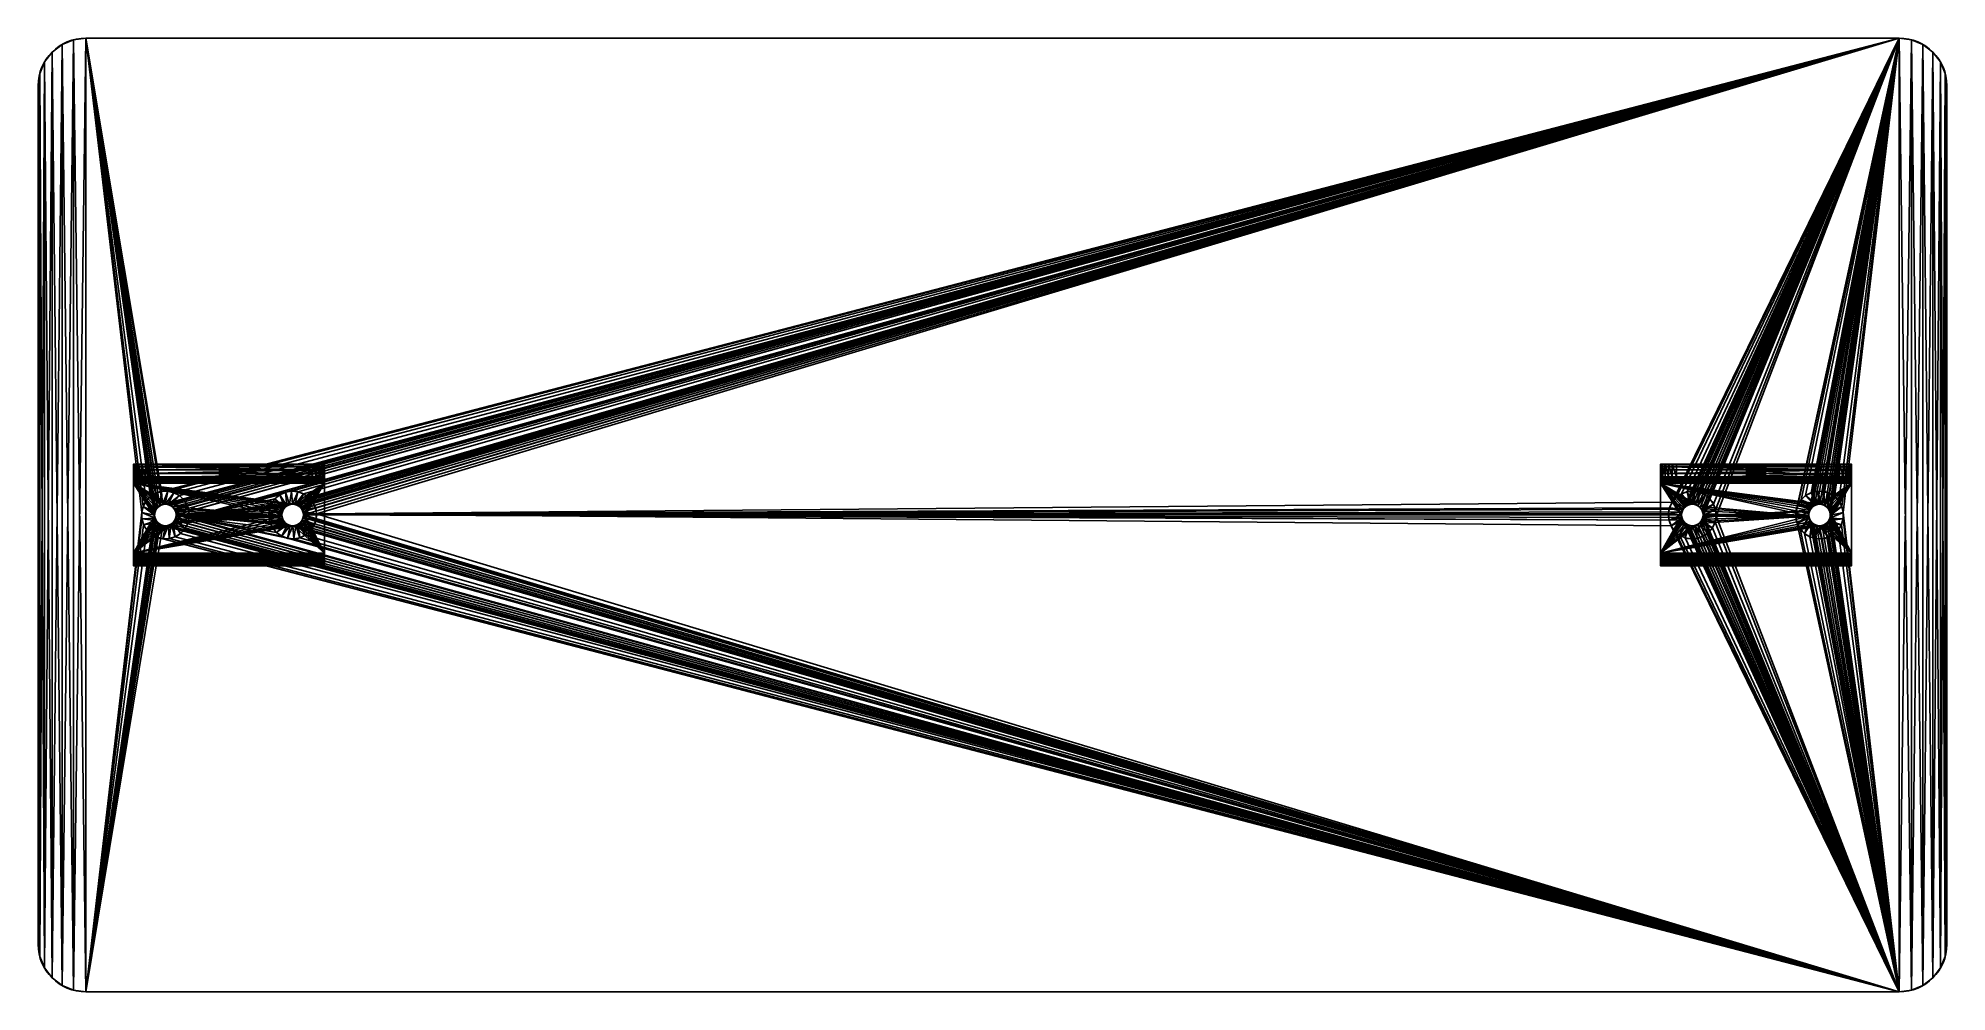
# Model space of a CAD drawing. Header units: millimetres. Extents: x 208 to 808, y 78 to 378.
import ezdxf

# ---------------------------------------------------------------- set-up
doc = ezdxf.new("R2010")
doc.units = ezdxf.units.MM

# ---------------------------------------------------------------- blocks, each defined once
blk = doc.blocks.new('Podna_plo_a')
at = {"color": 0}
for p, q in [((4.39, 295.61, 6), (4.39, 295.61)), ((4.39, 295.61, 6), (4.39, 295.61)), ((7.5, 297.99, 6), (7.5, 297.99)), ((7.5, 297.99, 6), (7.5, 297.99)), ((11.12, 299.49, 6), (11.12, 299.49)), ((11.12, 299.49, 6), (11.12, 299.49)), ((585, 300, 6), (15, 300, 6)), ((585, 300), (15, 300)), ((15, 300, 6), (15, 300)), ((585, 300, 6), (15, 300, 6)), ((585, 300), (15, 300)), ((15, 300, 6), (15, 300)), ((585, 300, 6), (585, 300)), ((585, 300, 6), (585, 300)), ((588.88, 299.49, 6), (588.88, 299.49)), ((588.88, 299.49, 6), (588.88, 299.49)), ((592.5, 297.99, 6), (592.5, 297.99)), ((592.5, 297.99, 6), (592.5, 297.99)), ((595.61, 295.61, 6), (595.61, 295.61)), ((595.61, 295.61, 6), (595.61, 295.61)), ((0.51, 288.88, 6), (0.51, 288.88)), ((0.51, 288.88, 6), (0.51, 288.88)), ((2.01, 292.5, 6), (2.01, 292.5)), ((2.01, 292.5, 6), (2.01, 292.5)), ((597.99, 292.5, 6), (597.99, 292.5)), ((597.99, 292.5, 6), (597.99, 292.5)), ((599.49, 288.88, 6), (599.49, 288.88)), ((599.49, 288.88, 6), (599.49, 288.88)), ((0, 15, 6), (0, 285, 6)), ((0, 15), (0, 285)), ((0, 15, 6), (0, 285, 6)), ((0, 285, 6), (0, 285)), ((0, 15), (0, 285)), ((0, 285, 6), (0, 285)), ((600, 15, 6), (600, 285, 6)), ((600, 15), (600, 285)), ((600, 285, 6), (600, 285)), ((600, 15, 6), (600, 285, 6)), ((600, 15), (600, 285)), ((600, 285, 6), (600, 285)), ((36.94, 156.85), (38.23, 152.9, 2)), ((36.94, 156.85), (37.54, 152.35, 2)), ((36.94, 156.85), (38.23, 152.9, 2)), ((36.94, 156.85), (37.54, 152.35, 2)), ((38.81, 157.41), (38.23, 152.9, 2)), ((38.81, 157.41), (38.23, 152.9, 2)), ((38.81, 157.41), (39.04, 153.26, 2)), ((38.81, 157.41), (39.04, 153.26, 2)), ((40.77, 157.46), (39.04, 153.26, 2)), ((40.77, 157.46), (39.04, 153.26, 2)), ((40.77, 157.46), (39.92, 153.4, 2)), ((40.77, 157.46), (39.92, 153.4, 2)), ((42.68, 157.01), (39.92, 153.4, 2)), ((42.68, 157.01), (39.92, 153.4, 2)), ((42.68, 157.01), (40.8, 153.3, 2)), ((42.68, 157.01), (40.8, 153.3, 2)), ((44.4, 156.08), (40.8, 153.3, 2)), ((44.4, 156.08), (40.8, 153.3, 2)), ((44.4, 156.08), (41.63, 152.98, 2)), ((44.4, 156.08), (41.63, 152.98, 2)), ((75.95, 156.31), (77.53, 152.34, 2)), ((75.95, 156.31), (77.53, 152.34, 2)), ((75.95, 156.31), (78.22, 152.9, 2)), ((75.95, 156.31), (78.22, 152.9, 2)), ((77.72, 157.15), (79.03, 153.26, 2)), ((77.72, 157.15), (78.22, 152.9, 2)), ((77.72, 157.15), (78.22, 152.9, 2)), ((77.72, 157.15), (79.03, 153.26, 2)), ((79.65, 157.49), (79.03, 153.26, 2)), ((79.65, 157.49), (79.03, 153.26, 2)), ((79.65, 157.49), (79.9, 153.4, 2)), ((79.65, 157.49), (79.9, 153.4, 2)), ((81.6, 157.33), (79.9, 153.4, 2)), ((81.6, 157.33), (79.9, 153.4, 2)), ((80.79, 153.31, 2), (81.6, 157.33)), ((80.79, 153.31, 2), (81.6, 157.33)), ((83.44, 156.66), (80.79, 153.31, 2)), ((83.44, 156.66), (80.79, 153.31, 2)), ((83.44, 156.66), (81.62, 152.99, 2)), ((83.44, 156.66), (81.62, 152.99, 2)), ((516.56, 156.66), (518.38, 152.99, 2)), ((516.56, 156.66), (519.21, 153.31, 2)), ((516.56, 156.66), (518.38, 152.99, 2)), ((516.56, 156.66), (519.21, 153.31, 2)), ((519.21, 153.31, 2), (518.4, 157.33)), ((519.21, 153.31, 2), (518.4, 157.33)), ((518.4, 157.33), (520.1, 153.4, 2)), ((518.4, 157.33), (520.1, 153.4, 2)), ((520.35, 157.49), (520.1, 153.4, 2)), ((520.35, 157.49), (520.1, 153.4, 2)), ((520.35, 157.49), (520.97, 153.26, 2)), ((520.35, 157.49), (520.97, 153.26, 2)), ((522.28, 157.15), (520.97, 153.26, 2)), ((522.28, 157.15), (520.97, 153.26, 2)), ((522.28, 157.15), (521.78, 152.9, 2)), ((522.28, 157.15), (521.78, 152.9, 2)), ((524.05, 156.31), (521.78, 152.9, 2)), ((524.05, 156.31), (521.78, 152.9, 2)), ((524.05, 156.31), (522.47, 152.34, 2)), ((524.05, 156.31), (522.47, 152.34, 2)), ((555.6, 156.08), (559.2, 153.3, 2)), ((555.6, 156.08), (558.37, 152.98, 2)), ((555.6, 156.08), (558.37, 152.98, 2)), ((555.6, 156.08), (559.2, 153.3, 2)), ((557.32, 157.01), (560.08, 153.4, 2)), ((557.32, 157.01), (559.2, 153.3, 2)), ((557.32, 157.01), (560.08, 153.4, 2)), ((557.32, 157.01), (559.2, 153.3, 2)), ((559.23, 157.46), (560.96, 153.26, 2)), ((559.23, 157.46), (560.08, 153.4, 2)), ((559.23, 157.46), (560.08, 153.4, 2)), ((559.23, 157.46), (560.96, 153.26, 2)), ((561.19, 157.41), (560.96, 153.26, 2)), ((561.19, 157.41), (560.96, 153.26, 2)), ((561.19, 157.41), (561.77, 152.9, 2)), ((561.19, 157.41), (561.77, 152.9, 2)), ((563.06, 156.85), (561.77, 152.9, 2)), ((563.06, 156.85), (561.77, 152.9, 2)), ((563.06, 156.85), (562.46, 152.35, 2)), ((563.06, 156.85), (562.46, 152.35, 2)), ((32.54, 150.77), (36.74, 149.04, 2)), ((32.54, 150.77), (36.74, 149.04, 2)), ((32.54, 150.77), (36.6, 149.92, 2)), ((32.54, 150.77), (36.6, 149.92, 2)), ((32.99, 152.68), (36.7, 150.8, 2)), ((32.99, 152.68), (36.6, 149.92, 2)), ((32.99, 152.68), (36.7, 150.8, 2)), ((32.99, 152.68), (36.6, 149.92, 2)), ((33.92, 154.4), (36.7, 150.8, 2)), ((33.92, 154.4), (36.7, 150.8, 2)), ((33.92, 154.4), (37.02, 151.63, 2)), ((33.92, 154.4), (37.02, 151.63, 2)), ((35.27, 155.82), (37.02, 151.63, 2)), ((35.27, 155.82), (37.54, 152.35, 2)), ((35.27, 155.82), (37.02, 151.63, 2)), ((35.27, 155.82), (37.54, 152.35, 2)), ((36.7, 150.8, 2), (36.7, 150.8, 6)), ((36.7, 150.8, 2), (36.7, 150.8, 6)), ((37.02, 151.63, 2), (37.02, 151.63, 6)), ((37.02, 151.63, 2), (37.02, 151.63, 6)), ((37.54, 152.35, 2), (37.54, 152.35, 6)), ((37.54, 152.35, 2), (37.54, 152.35, 6)), ((38.23, 152.9, 2), (38.23, 152.9, 6)), ((38.23, 152.9, 2), (38.23, 152.9, 6)), ((39.04, 153.26, 2), (39.04, 153.26, 6)), ((39.04, 153.26, 2), (39.04, 153.26, 6)), ((39.92, 153.4, 2), (39.92, 153.4, 6)), ((39.92, 153.4, 2), (39.92, 153.4, 6)), ((40.8, 153.3, 2), (40.8, 153.3, 6)), ((40.8, 153.3, 2), (40.8, 153.3, 6)), ((45.82, 154.73), (41.63, 152.98, 2)), ((45.82, 154.73), (41.63, 152.98, 2)), ((41.63, 152.98, 2), (41.63, 152.98, 6)), ((41.63, 152.98, 2), (41.63, 152.98, 6)), ((45.82, 154.73), (42.35, 152.46, 2)), ((45.82, 154.73), (42.35, 152.46, 2)), ((46.85, 153.06), (42.35, 152.46, 2)), ((46.85, 153.06), (42.35, 152.46, 2)), ((42.35, 152.46, 2), (42.35, 152.46, 6)), ((42.35, 152.46, 2), (42.35, 152.46, 6)), ((46.85, 153.06), (42.9, 151.77, 2)), ((46.85, 153.06), (42.9, 151.77, 2)), ((42.9, 151.77, 2), (42.9, 151.77, 6)), ((47.41, 151.19), (42.9, 151.77, 2)), ((47.41, 151.19), (42.9, 151.77, 2)), ((42.9, 151.77, 2), (42.9, 151.77, 6)), ((47.41, 151.19), (43.26, 150.96, 2)), ((47.41, 151.19), (43.26, 150.96, 2)), ((47.46, 149.23), (43.26, 150.96, 2)), ((47.46, 149.23), (43.26, 150.96, 2)), ((43.26, 150.96, 2), (43.26, 150.96, 6)), ((43.26, 150.96, 2), (43.26, 150.96, 6)), ((47.01, 147.32), (43.4, 150.08, 2)), ((43.4, 150.08, 2), (47.46, 149.23)), ((43.4, 150.08, 2), (43.4, 150.08, 6)), ((47.01, 147.32), (43.4, 150.08, 2)), ((43.4, 150.08, 2), (47.46, 149.23)), ((43.4, 150.08, 2), (43.4, 150.08, 6)), ((72.67, 151.6), (76.6, 149.9, 2)), ((72.67, 151.6), (76.6, 149.9, 2)), ((72.67, 151.6), (76.69, 150.79, 2)), ((72.67, 151.6), (76.69, 150.79, 2)), ((73.34, 153.44), (76.69, 150.79, 2)), ((73.34, 153.44), (77.01, 151.62, 2)), ((73.34, 153.44), (76.69, 150.79, 2)), ((73.34, 153.44), (77.01, 151.62, 2)), ((74.45, 155.05), (77.01, 151.62, 2)), ((74.45, 155.05), (77.01, 151.62, 2)), ((74.45, 155.05), (77.53, 152.34, 2)), ((74.45, 155.05), (77.53, 152.34, 2)), ((76.69, 150.79, 2), (76.69, 150.79, 6)), ((76.69, 150.79, 2), (76.69, 150.79, 6)), ((77.01, 151.62, 2), (77.01, 151.62, 6)), ((77.01, 151.62, 2), (77.01, 151.62, 6)), ((77.53, 152.34, 2), (77.53, 152.34, 6)), ((77.53, 152.34, 2), (77.53, 152.34, 6)), ((78.22, 152.9, 2), (78.22, 152.9, 6)), ((78.22, 152.9, 2), (78.22, 152.9, 6)), ((79.03, 153.26, 2), (79.03, 153.26, 6)), ((79.03, 153.26, 2), (79.03, 153.26, 6)), ((79.9, 153.4, 2), (79.9, 153.4, 6)), ((79.9, 153.4, 2), (79.9, 153.4, 6)), ((80.79, 153.31, 2), (80.79, 153.31, 6)), ((80.79, 153.31, 2), (80.79, 153.31, 6)), ((85.05, 155.55), (81.62, 152.99, 2)), ((85.05, 155.55), (81.62, 152.99, 2)), ((81.62, 152.99, 2), (81.62, 152.99, 6)), ((81.62, 152.99, 2), (81.62, 152.99, 6)), ((85.05, 155.55), (82.34, 152.47, 2)), ((85.05, 155.55), (82.34, 152.47, 2)), ((86.31, 154.05), (82.34, 152.47, 2)), ((86.31, 154.05), (82.34, 152.47, 2)), ((82.34, 152.47, 2), (82.34, 152.47, 6)), ((82.34, 152.47, 2), (82.34, 152.47, 6)), ((86.31, 154.05), (82.9, 151.78, 2)), ((86.31, 154.05), (82.9, 151.78, 2)), ((87.15, 152.28), (82.9, 151.78, 2)), ((87.15, 152.28), (82.9, 151.78, 2)), ((82.9, 151.78, 2), (82.9, 151.78, 6)), ((82.9, 151.78, 2), (82.9, 151.78, 6)), ((87.15, 152.28), (83.26, 150.97, 2)), ((87.15, 152.28), (83.26, 150.97, 2)), ((83.26, 150.97, 2), (83.26, 150.97, 6)), ((83.26, 150.97, 2), (83.26, 150.97, 6)), ((87.49, 150.35), (83.26, 150.97, 2)), ((87.49, 150.35), (83.26, 150.97, 2)), ((87.49, 150.35), (83.4, 150.1, 2)), ((87.49, 150.35), (83.4, 150.1, 2)), ((83.4, 150.1, 2), (83.4, 150.1, 6)), ((83.4, 150.1, 2), (83.4, 150.1, 6)), ((87.33, 148.4), (83.4, 150.1, 2)), ((87.33, 148.4), (83.4, 150.1, 2)), ((512.51, 150.35), (516.74, 150.97, 2)), ((512.51, 150.35), (516.74, 150.97, 2)), ((512.51, 150.35), (516.6, 150.1, 2)), ((512.51, 150.35), (516.6, 150.1, 2)), ((512.67, 148.4), (516.6, 150.1, 2)), ((512.67, 148.4), (516.6, 150.1, 2)), ((512.85, 152.28), (517.1, 151.78, 2)), ((512.85, 152.28), (516.74, 150.97, 2)), ((512.85, 152.28), (517.1, 151.78, 2)), ((512.85, 152.28), (516.74, 150.97, 2)), ((513.69, 154.05), (517.1, 151.78, 2)), ((513.69, 154.05), (517.66, 152.47, 2)), ((513.69, 154.05), (517.1, 151.78, 2)), ((513.69, 154.05), (517.66, 152.47, 2)), ((514.95, 155.55), (517.66, 152.47, 2)), ((514.95, 155.55), (518.38, 152.99, 2)), ((514.95, 155.55), (518.38, 152.99, 2)), ((514.95, 155.55), (517.66, 152.47, 2)), ((516.6, 150.1, 2), (516.6, 150.1, 6)), ((516.6, 150.1, 2), (516.6, 150.1, 6)), ((516.74, 150.97, 2), (516.74, 150.97, 6)), ((516.74, 150.97, 2), (516.74, 150.97, 6)), ((517.1, 151.78, 2), (517.1, 151.78, 6)), ((517.1, 151.78, 2), (517.1, 151.78, 6)), ((517.66, 152.47, 2), (517.66, 152.47, 6)), ((517.66, 152.47, 2), (517.66, 152.47, 6)), ((518.38, 152.99, 2), (518.38, 152.99, 6)), ((518.38, 152.99, 2), (518.38, 152.99, 6)), ((519.21, 153.31, 2), (519.21, 153.31, 6)), ((519.21, 153.31, 2), (519.21, 153.31, 6)), ((520.1, 153.4, 2), (520.1, 153.4, 6)), ((520.1, 153.4, 2), (520.1, 153.4, 6)), ((520.97, 153.26, 2), (520.97, 153.26, 6)), ((520.97, 153.26, 2), (520.97, 153.26, 6)), ((521.78, 152.9, 2), (521.78, 152.9, 6)), ((521.78, 152.9, 2), (521.78, 152.9, 6)), ((525.55, 155.05), (522.47, 152.34, 2)), ((525.55, 155.05), (522.47, 152.34, 2)), ((522.47, 152.34, 2), (522.47, 152.34, 6)), ((522.47, 152.34, 2), (522.47, 152.34, 6)), ((525.55, 155.05), (522.99, 151.62, 2)), ((525.55, 155.05), (522.99, 151.62, 2)), ((526.66, 153.44), (522.99, 151.62, 2)), ((526.66, 153.44), (522.99, 151.62, 2)), ((522.99, 151.62, 2), (522.99, 151.62, 6)), ((522.99, 151.62, 2), (522.99, 151.62, 6)), ((526.66, 153.44), (523.31, 150.79, 2)), ((526.66, 153.44), (523.31, 150.79, 2)), ((527.33, 151.6), (523.31, 150.79, 2)), ((527.33, 151.6), (523.31, 150.79, 2)), ((523.31, 150.79, 2), (523.31, 150.79, 6)), ((523.31, 150.79, 2), (523.31, 150.79, 6)), ((527.33, 151.6), (523.4, 149.9, 2)), ((527.33, 151.6), (523.4, 149.9, 2)), ((552.54, 149.23), (556.74, 150.96, 2)), ((552.54, 149.23), (556.74, 150.96, 2)), ((556.6, 150.08, 2), (552.54, 149.23)), ((556.6, 150.08, 2), (552.54, 149.23)), ((552.59, 151.19), (557.1, 151.77, 2)), ((552.59, 151.19), (557.1, 151.77, 2)), ((552.59, 151.19), (556.74, 150.96, 2)), ((552.59, 151.19), (556.74, 150.96, 2)), ((552.99, 147.32), (556.6, 150.08, 2)), ((552.99, 147.32), (556.6, 150.08, 2)), ((553.15, 153.06), (557.65, 152.46, 2)), ((553.15, 153.06), (557.1, 151.77, 2)), ((553.15, 153.06), (557.1, 151.77, 2)), ((553.15, 153.06), (557.65, 152.46, 2)), ((554.18, 154.73), (557.65, 152.46, 2)), ((554.18, 154.73), (558.37, 152.98, 2)), ((554.18, 154.73), (557.65, 152.46, 2)), ((554.18, 154.73), (558.37, 152.98, 2)), ((556.6, 150.08, 2), (556.6, 150.08, 6)), ((556.6, 150.08, 2), (556.6, 150.08, 6)), ((556.74, 150.96, 2), (556.74, 150.96, 6)), ((556.74, 150.96, 2), (556.74, 150.96, 6)), ((557.1, 151.77, 2), (557.1, 151.77, 6)), ((557.1, 151.77, 2), (557.1, 151.77, 6)), ((557.65, 152.46, 2), (557.65, 152.46, 6)), ((557.65, 152.46, 2), (557.65, 152.46, 6)), ((558.37, 152.98, 2), (558.37, 152.98, 6)), ((558.37, 152.98, 2), (558.37, 152.98, 6)), ((559.2, 153.3, 2), (559.2, 153.3, 6)), ((559.2, 153.3, 2), (559.2, 153.3, 6)), ((560.08, 153.4, 2), (560.08, 153.4, 6)), ((560.08, 153.4, 2), (560.08, 153.4, 6)), ((560.96, 153.26, 2), (560.96, 153.26, 6)), ((560.96, 153.26, 2), (560.96, 153.26, 6)), ((561.77, 152.9, 2), (561.77, 152.9, 6)), ((561.77, 152.9, 2), (561.77, 152.9, 6)), ((564.73, 155.82), (562.46, 152.35, 2)), ((564.73, 155.82), (562.46, 152.35, 2)), ((562.46, 152.35, 2), (562.46, 152.35, 6)), ((562.46, 152.35, 2), (562.46, 152.35, 6)), ((564.73, 155.82), (562.98, 151.63, 2)), ((564.73, 155.82), (562.98, 151.63, 2)), ((566.08, 154.4), (562.98, 151.63, 2)), ((566.08, 154.4), (562.98, 151.63, 2)), ((562.98, 151.63, 2), (562.98, 151.63, 6)), ((562.98, 151.63, 2), (562.98, 151.63, 6)), ((567.46, 150.77), (563.26, 149.04, 2)), ((567.46, 150.77), (563.26, 149.04, 2)), ((566.08, 154.4), (563.3, 150.8, 2)), ((566.08, 154.4), (563.3, 150.8, 2)), ((567.01, 152.68), (563.3, 150.8, 2)), ((567.01, 152.68), (563.3, 150.8, 2)), ((563.3, 150.8, 2), (563.3, 150.8, 6)), ((563.3, 150.8, 2), (563.3, 150.8, 6)), ((567.01, 152.68), (563.4, 149.92, 2)), ((567.01, 152.68), (563.4, 149.92, 2)), ((567.46, 150.77), (563.4, 149.92, 2)), ((567.46, 150.77), (563.4, 149.92, 2)), ((32.59, 148.81), (36.74, 149.04, 2)), ((32.59, 148.81), (36.74, 149.04, 2)), ((32.59, 148.81), (37.1, 148.23, 2)), ((32.59, 148.81), (37.1, 148.23, 2)), ((33.15, 146.94), (37.1, 148.23, 2)), ((33.15, 146.94), (37.1, 148.23, 2)), ((33.15, 146.94), (37.65, 147.54, 2)), ((33.15, 146.94), (37.65, 147.54, 2)), ((34.18, 145.27), (37.65, 147.54, 2)), ((34.18, 145.27), (37.65, 147.54, 2)), ((34.18, 145.27), (38.37, 147.02, 2)), ((34.18, 145.27), (38.37, 147.02, 2)), ((35.6, 143.92), (38.37, 147.02, 2)), ((35.6, 143.92), (38.37, 147.02, 2)), ((35.6, 143.92), (39.2, 146.7, 2)), ((35.6, 143.92), (39.2, 146.7, 2)), ((36.6, 149.92, 2), (36.6, 149.92, 6)), ((36.6, 149.92, 2), (36.6, 149.92, 6)), ((36.74, 149.04, 2), (36.74, 149.04, 6)), ((36.74, 149.04, 2), (36.74, 149.04, 6)), ((37.1, 148.23, 2), (37.1, 148.23, 6)), ((37.1, 148.23, 2), (37.1, 148.23, 6)), ((37.32, 142.99), (39.2, 146.7, 2)), ((37.32, 142.99), (39.2, 146.7, 2)), ((37.32, 142.99), (40.08, 146.6, 2)), ((37.32, 142.99), (40.08, 146.6, 2)), ((37.65, 147.54, 2), (37.65, 147.54, 6)), ((37.65, 147.54, 2), (37.65, 147.54, 6)), ((38.37, 147.02, 2), (38.37, 147.02, 6)), ((38.37, 147.02, 2), (38.37, 147.02, 6)), ((39.2, 146.7, 2), (39.2, 146.7, 6)), ((39.2, 146.7, 2), (39.2, 146.7, 6)), ((39.23, 142.54), (40.96, 146.74, 2)), ((39.23, 142.54), (40.96, 146.74, 2)), ((39.23, 142.54), (40.08, 146.6, 2)), ((39.23, 142.54), (40.08, 146.6, 2)), ((40.08, 146.6, 2), (40.08, 146.6, 6)), ((40.08, 146.6, 2), (40.08, 146.6, 6)), ((40.96, 146.74, 2), (40.96, 146.74, 6)), ((41.19, 142.59), (40.96, 146.74, 2)), ((41.19, 142.59), (40.96, 146.74, 2)), ((40.96, 146.74, 2), (40.96, 146.74, 6)), ((41.19, 142.59), (41.77, 147.1, 2)), ((41.19, 142.59), (41.77, 147.1, 2)), ((43.06, 143.15), (41.77, 147.1, 2)), ((43.06, 143.15), (41.77, 147.1, 2)), ((41.77, 147.1, 2), (41.77, 147.1, 6)), ((41.77, 147.1, 2), (41.77, 147.1, 6)), ((44.73, 144.18), (42.46, 147.65, 2)), ((43.06, 143.15), (42.46, 147.65, 2)), ((44.73, 144.18), (42.46, 147.65, 2)), ((43.06, 143.15), (42.46, 147.65, 2)), ((42.46, 147.65, 2), (42.46, 147.65, 6)), ((42.46, 147.65, 2), (42.46, 147.65, 6)), ((42.98, 148.37, 2), (42.98, 148.37, 6)), ((44.73, 144.18), (42.98, 148.37, 2)), ((44.73, 144.18), (42.98, 148.37, 2)), ((46.08, 145.6), (42.98, 148.37, 2)), ((46.08, 145.6), (42.98, 148.37, 2)), ((42.98, 148.37, 2), (42.98, 148.37, 6)), ((43.3, 149.2, 2), (43.3, 149.2, 6)), ((43.3, 149.2, 2), (43.3, 149.2, 6)), ((46.08, 145.6), (43.3, 149.2, 2)), ((47.01, 147.32), (43.3, 149.2, 2)), ((46.08, 145.6), (43.3, 149.2, 2)), ((47.01, 147.32), (43.3, 149.2, 2)), ((72.51, 149.65), (76.6, 149.9, 2)), ((72.51, 149.65), (76.6, 149.9, 2)), ((72.51, 149.65), (76.74, 149.03, 2)), ((72.51, 149.65), (76.74, 149.03, 2)), ((72.85, 147.72), (76.74, 149.03, 2)), ((72.85, 147.72), (76.74, 149.03, 2)), ((72.85, 147.72), (77.1, 148.22, 2)), ((72.85, 147.72), (77.1, 148.22, 2)), ((73.69, 145.95), (77.1, 148.22, 2)), ((73.69, 145.95), (77.1, 148.22, 2)), ((73.69, 145.95), (77.66, 147.53, 2)), ((73.69, 145.95), (77.66, 147.53, 2)), ((74.95, 144.45), (77.66, 147.53, 2)), ((74.95, 144.45), (77.66, 147.53, 2)), ((74.95, 144.45), (78.38, 147.01, 2)), ((74.95, 144.45), (78.38, 147.01, 2)), ((76.56, 143.34), (78.38, 147.01, 2)), ((76.56, 143.34), (78.38, 147.01, 2)), ((76.56, 143.34), (79.21, 146.69, 2)), ((76.56, 143.34), (79.21, 146.69, 2)), ((76.6, 149.9, 2), (76.6, 149.9, 6)), ((76.6, 149.9, 2), (76.6, 149.9, 6)), ((76.74, 149.03, 2), (76.74, 149.03, 6)), ((76.74, 149.03, 2), (76.74, 149.03, 6)), ((77.1, 148.22, 2), (77.1, 148.22, 6)), ((77.1, 148.22, 2), (77.1, 148.22, 6)), ((77.66, 147.53, 2), (77.66, 147.53, 6)), ((77.66, 147.53, 2), (77.66, 147.53, 6)), ((78.38, 147.01, 2), (78.38, 147.01, 6)), ((78.38, 147.01, 2), (78.38, 147.01, 6)), ((78.4, 142.67), (79.21, 146.69, 2)), ((78.4, 142.67), (79.21, 146.69, 2)), ((78.4, 142.67), (80.1, 146.6, 2)), ((78.4, 142.67), (80.1, 146.6, 2)), ((79.21, 146.69, 2), (79.21, 146.69, 6)), ((79.21, 146.69, 2), (79.21, 146.69, 6)), ((80.1, 146.6, 2), (80.1, 146.6, 6)), ((80.35, 142.51), (80.1, 146.6, 2)), ((80.35, 142.51), (80.1, 146.6, 2)), ((80.1, 146.6, 2), (80.1, 146.6, 6)), ((80.35, 142.51), (80.97, 146.74, 2)), ((80.35, 142.51), (80.97, 146.74, 2)), ((80.97, 146.74, 2), (80.97, 146.74, 6)), ((82.28, 142.85), (80.97, 146.74, 2)), ((82.28, 142.85), (80.97, 146.74, 2)), ((80.97, 146.74, 2), (80.97, 146.74, 6)), ((81.78, 147.1, 2), (81.78, 147.1, 6)), ((81.78, 147.1, 2), (81.78, 147.1, 6)), ((82.28, 142.85), (81.78, 147.1, 2)), ((82.28, 142.85), (81.78, 147.1, 2)), ((84.05, 143.69), (81.78, 147.1, 2)), ((84.05, 143.69), (81.78, 147.1, 2)), ((82.47, 147.66, 2), (82.47, 147.66, 6)), ((84.05, 143.69), (82.47, 147.66, 2)), ((85.55, 144.95), (82.47, 147.66, 2)), ((85.55, 144.95), (82.47, 147.66, 2)), ((84.05, 143.69), (82.47, 147.66, 2)), ((82.47, 147.66, 2), (82.47, 147.66, 6)), ((82.99, 148.38, 2), (82.99, 148.38, 6)), ((85.55, 144.95), (82.99, 148.38, 2)), ((86.66, 146.56), (82.99, 148.38, 2)), ((86.66, 146.56), (82.99, 148.38, 2)), ((85.55, 144.95), (82.99, 148.38, 2)), ((82.99, 148.38, 2), (82.99, 148.38, 6)), ((83.31, 149.21, 2), (83.31, 149.21, 6)), ((83.31, 149.21, 2), (83.31, 149.21, 6)), ((87.33, 148.4), (83.31, 149.21, 2)), ((86.66, 146.56), (83.31, 149.21, 2)), ((86.66, 146.56), (83.31, 149.21, 2)), ((87.33, 148.4), (83.31, 149.21, 2)), ((512.67, 148.4), (516.69, 149.21, 2)), ((512.67, 148.4), (516.69, 149.21, 2)), ((513.34, 146.56), (516.69, 149.21, 2)), ((513.34, 146.56), (516.69, 149.21, 2)), ((513.34, 146.56), (517.01, 148.38, 2)), ((513.34, 146.56), (517.01, 148.38, 2)), ((514.45, 144.95), (517.01, 148.38, 2)), ((514.45, 144.95), (517.01, 148.38, 2)), ((514.45, 144.95), (517.53, 147.66, 2)), ((514.45, 144.95), (517.53, 147.66, 2)), ((515.95, 143.69), (517.53, 147.66, 2)), ((515.95, 143.69), (517.53, 147.66, 2)), ((515.95, 143.69), (518.22, 147.1, 2)), ((515.95, 143.69), (518.22, 147.1, 2)), ((516.69, 149.21, 2), (516.69, 149.21, 6)), ((516.69, 149.21, 2), (516.69, 149.21, 6)), ((517.01, 148.38, 2), (517.01, 148.38, 6)), ((517.01, 148.38, 2), (517.01, 148.38, 6)), ((517.53, 147.66, 2), (517.53, 147.66, 6)), ((517.53, 147.66, 2), (517.53, 147.66, 6)), ((517.72, 142.85), (518.22, 147.1, 2)), ((517.72, 142.85), (518.22, 147.1, 2)), ((517.72, 142.85), (519.03, 146.74, 2)), ((517.72, 142.85), (519.03, 146.74, 2)), ((518.22, 147.1, 2), (518.22, 147.1, 6)), ((518.22, 147.1, 2), (518.22, 147.1, 6)), ((519.03, 146.74, 2), (519.03, 146.74, 6)), ((519.03, 146.74, 2), (519.03, 146.74, 6)), ((519.65, 142.51), (519.03, 146.74, 2)), ((519.65, 142.51), (519.03, 146.74, 2)), ((519.65, 142.51), (519.9, 146.6, 2)), ((519.65, 142.51), (519.9, 146.6, 2)), ((519.9, 146.6, 2), (519.9, 146.6, 6)), ((519.9, 146.6, 2), (519.9, 146.6, 6)), ((521.6, 142.67), (519.9, 146.6, 2)), ((521.6, 142.67), (519.9, 146.6, 2)), ((520.79, 146.69, 2), (520.79, 146.69, 6)), ((520.79, 146.69, 2), (520.79, 146.69, 6)), ((521.6, 142.67), (520.79, 146.69, 2)), ((523.44, 143.34), (520.79, 146.69, 2)), ((521.6, 142.67), (520.79, 146.69, 2)), ((523.44, 143.34), (520.79, 146.69, 2)), ((521.62, 147.01, 2), (521.62, 147.01, 6)), ((521.62, 147.01, 2), (521.62, 147.01, 6)), ((523.44, 143.34), (521.62, 147.01, 2)), ((525.05, 144.45), (521.62, 147.01, 2)), ((525.05, 144.45), (521.62, 147.01, 2)), ((523.44, 143.34), (521.62, 147.01, 2)), ((522.34, 147.53, 2), (522.34, 147.53, 6)), ((522.34, 147.53, 2), (522.34, 147.53, 6)), ((526.31, 145.95), (522.34, 147.53, 2)), ((525.05, 144.45), (522.34, 147.53, 2)), ((525.05, 144.45), (522.34, 147.53, 2)), ((526.31, 145.95), (522.34, 147.53, 2)), ((522.9, 148.22, 2), (522.9, 148.22, 6)), ((522.9, 148.22, 2), (522.9, 148.22, 6)), ((526.31, 145.95), (522.9, 148.22, 2)), ((526.31, 145.95), (522.9, 148.22, 2)), ((527.15, 147.72), (522.9, 148.22, 2)), ((527.15, 147.72), (522.9, 148.22, 2)), ((527.49, 149.65), (523.26, 149.03, 2)), ((527.49, 149.65), (523.26, 149.03, 2)), ((523.26, 149.03, 2), (523.26, 149.03, 6)), ((523.26, 149.03, 2), (523.26, 149.03, 6)), ((527.15, 147.72), (523.26, 149.03, 2)), ((527.15, 147.72), (523.26, 149.03, 2)), ((523.4, 149.9, 2), (523.4, 149.9, 6)), ((523.4, 149.9, 2), (523.4, 149.9, 6)), ((527.49, 149.65), (523.4, 149.9, 2)), ((527.49, 149.65), (523.4, 149.9, 2)), ((552.99, 147.32), (556.7, 149.2, 2)), ((552.99, 147.32), (556.7, 149.2, 2)), ((553.92, 145.6), (556.7, 149.2, 2)), ((553.92, 145.6), (556.7, 149.2, 2)), ((553.92, 145.6), (557.02, 148.37, 2)), ((553.92, 145.6), (557.02, 148.37, 2)), ((555.27, 144.18), (557.02, 148.37, 2)), ((555.27, 144.18), (557.02, 148.37, 2)), ((555.27, 144.18), (557.54, 147.65, 2)), ((555.27, 144.18), (557.54, 147.65, 2)), ((556.7, 149.2, 2), (556.7, 149.2, 6)), ((556.7, 149.2, 2), (556.7, 149.2, 6)), ((556.94, 143.15), (557.54, 147.65, 2)), ((556.94, 143.15), (557.54, 147.65, 2)), ((556.94, 143.15), (558.23, 147.1, 2)), ((556.94, 143.15), (558.23, 147.1, 2)), ((557.02, 148.37, 2), (557.02, 148.37, 6)), ((557.02, 148.37, 2), (557.02, 148.37, 6)), ((557.54, 147.65, 2), (557.54, 147.65, 6)), ((557.54, 147.65, 2), (557.54, 147.65, 6)), ((558.23, 147.1, 2), (558.23, 147.1, 6)), ((558.23, 147.1, 2), (558.23, 147.1, 6)), ((558.81, 142.59), (558.23, 147.1, 2)), ((558.81, 142.59), (558.23, 147.1, 2)), ((558.81, 142.59), (559.04, 146.74, 2)), ((558.81, 142.59), (559.04, 146.74, 2)), ((559.04, 146.74, 2), (559.04, 146.74, 6)), ((559.04, 146.74, 2), (559.04, 146.74, 6)), ((560.77, 142.54), (559.04, 146.74, 2)), ((560.77, 142.54), (559.04, 146.74, 2)), ((559.92, 146.6, 2), (559.92, 146.6, 6)), ((559.92, 146.6, 2), (559.92, 146.6, 6)), ((560.77, 142.54), (559.92, 146.6, 2)), ((562.68, 142.99), (559.92, 146.6, 2)), ((560.77, 142.54), (559.92, 146.6, 2)), ((562.68, 142.99), (559.92, 146.6, 2)), ((560.8, 146.7, 2), (560.8, 146.7, 6)), ((560.8, 146.7, 2), (560.8, 146.7, 6)), ((564.4, 143.92), (560.8, 146.7, 2)), ((562.68, 142.99), (560.8, 146.7, 2)), ((562.68, 142.99), (560.8, 146.7, 2)), ((564.4, 143.92), (560.8, 146.7, 2)), ((561.63, 147.02, 2), (561.63, 147.02, 6)), ((561.63, 147.02, 2), (561.63, 147.02, 6)), ((564.4, 143.92), (561.63, 147.02, 2)), ((564.4, 143.92), (561.63, 147.02, 2)), ((565.82, 145.27), (561.63, 147.02, 2)), ((565.82, 145.27), (561.63, 147.02, 2)), ((562.35, 147.54, 2), (562.35, 147.54, 6)), ((562.35, 147.54, 2), (562.35, 147.54, 6)), ((565.82, 145.27), (562.35, 147.54, 2)), ((566.85, 146.94), (562.35, 147.54, 2)), ((566.85, 146.94), (562.35, 147.54, 2)), ((565.82, 145.27), (562.35, 147.54, 2)), ((567.41, 148.81), (562.9, 148.23, 2)), ((567.41, 148.81), (562.9, 148.23, 2)), ((562.9, 148.23, 2), (562.9, 148.23, 6)), ((562.9, 148.23, 2), (562.9, 148.23, 6)), ((566.85, 146.94), (562.9, 148.23, 2)), ((566.85, 146.94), (562.9, 148.23, 2)), ((563.26, 149.04, 2), (563.26, 149.04, 6)), ((563.26, 149.04, 2), (563.26, 149.04, 6)), ((567.41, 148.81), (563.26, 149.04, 2)), ((567.41, 148.81), (563.26, 149.04, 2)), ((563.4, 149.92, 2), (563.4, 149.92, 6)), ((563.4, 149.92, 2), (563.4, 149.92, 6)), ((0, 15, 6), (0, 15)), ((0, 15, 6), (0, 15)), ((600, 15, 6), (600, 15)), ((600, 15, 6), (600, 15)), ((0.51, 11.12, 6), (0.51, 11.12)), ((0.51, 11.12, 6), (0.51, 11.12)), ((2.01, 7.5, 6), (2.01, 7.5)), ((2.01, 7.5, 6), (2.01, 7.5)), ((597.99, 7.5, 6), (597.99, 7.5)), ((597.99, 7.5, 6), (597.99, 7.5)), ((599.49, 11.12, 6), (599.49, 11.12)), ((599.49, 11.12, 6), (599.49, 11.12)), ((4.39, 4.39, 6), (4.39, 4.39)), ((4.39, 4.39, 6), (4.39, 4.39)), ((7.5, 2.01, 6), (7.5, 2.01)), ((7.5, 2.01, 6), (7.5, 2.01)), ((11.12, 0.51, 6), (11.12, 0.51)), ((11.12, 0.51, 6), (11.12, 0.51)), ((15, 0, 6), (585, 0, 6)), ((15, 0, 6), (15, 0)), ((15, 0), (585, 0)), ((15, 0, 6), (585, 0, 6)), ((15, 0), (585, 0)), ((15, 0, 6), (15, 0)), ((585, 0, 6), (585, 0)), ((585, 0, 6), (585, 0)), ((588.88, 0.51, 6), (588.88, 0.51)), ((588.88, 0.51, 6), (588.88, 0.51)), ((592.5, 2.01, 6), (592.5, 2.01)), ((592.5, 2.01, 6), (592.5, 2.01)), ((595.61, 4.39, 6), (595.61, 4.39)), ((595.61, 4.39, 6), (595.61, 4.39))]:
    blk.add_line(p, q, dxfattribs=at)
for centre, radius in [((40, 150), 7.5), ((40, 150), 7.5), ((40, 150), 7.5), ((40, 150), 7.5), ((40, 150), 7.5), ((40, 150), 7.5), ((40, 150), 7.5), ((40, 150), 7.5), ((40, 150), 7.5), ((40, 150), 7.5), ((40, 150), 7.5), ((40, 150), 7.5), ((40, 150), 7.5), ((40, 150), 7.5), ((40, 150), 7.5), ((40, 150), 7.5), ((40, 150), 7.5), ((40, 150), 7.5), ((40, 150), 7.5), ((40, 150), 7.5), ((40, 150), 7.5), ((40, 150), 7.5), ((40, 150), 7.5), ((40, 150), 7.5), ((40, 150), 7.5), ((80, 150), 7.5), ((80, 150), 7.5), ((80, 150), 7.5), ((80, 150), 7.5), ((80, 150), 7.5), ((80, 150), 7.5), ((80, 150), 7.5), ((80, 150), 7.5), ((80, 150), 7.5), ((80, 150), 7.5), ((80, 150), 7.5), ((80, 150), 7.5), ((80, 150), 7.5), ((80, 150), 7.5), ((80, 150), 7.5), ((80, 150), 7.5), ((80, 150), 7.5), ((80, 150), 7.5), ((80, 150), 7.5), ((80, 150), 7.5), ((80, 150), 7.5), ((80, 150), 7.5), ((80, 150), 7.5), ((80, 150), 7.5), ((80, 150), 7.5), ((40, 150, 6), 3.4), ((40, 150, 2), 3.4), ((40, 150, 6), 3.4), ((40, 150, 2), 3.4), ((40, 150, 6), 3.4), ((40, 150, 2), 3.4), ((40, 150, 6), 3.4), ((40, 150, 2), 3.4), ((40, 150, 6), 3.4), ((40, 150, 2), 3.4), ((40, 150, 2), 3.4), ((40, 150, 2), 3.4), ((40, 150, 6), 3.4), ((40, 150, 2), 3.4), ((40, 150, 6), 3.4), ((40, 150, 2), 3.4), ((40, 150, 2), 3.4), ((40, 150, 2), 3.4), ((40, 150, 6), 3.4), ((40, 150, 2), 3.4), ((40, 150, 2), 3.4), ((40, 150, 2), 3.4), ((40, 150, 2), 3.4), ((40, 150, 2), 3.4), ((40, 150, 6), 3.4), ((40, 150, 2), 3.4), ((40, 150, 2), 3.4), ((40, 150, 2), 3.4), ((40, 150, 2), 3.4), ((40, 150, 2), 3.4), ((40, 150, 2), 3.4), ((40, 150, 2), 3.4), ((40, 150, 2), 3.4), ((40, 150, 2), 3.4), ((40, 150, 2), 3.4), ((40, 150, 2), 3.4), ((40, 150, 6), 3.4), ((40, 150, 2), 3.4), ((40, 150, 2), 3.4), ((40, 150, 2), 3.4), ((40, 150, 2), 3.4), ((40, 150, 2), 3.4), ((40, 150, 2), 3.4), ((40, 150, 2), 3.4), ((40, 150, 6), 3.4), ((40, 150, 6), 3.4), ((40, 150, 2), 3.4), ((40, 150, 6), 3.4), ((40, 150, 2), 3.4), ((40, 150, 6), 3.4), ((40, 150, 2), 3.4), ((40, 150, 6), 3.4), ((40, 150, 2), 3.4), ((40, 150, 6), 3.4), ((40, 150, 2), 3.4), ((40, 150, 6), 3.4), ((40, 150, 2), 3.4), ((40, 150, 2), 3.4), ((40, 150, 6), 3.4), ((40, 150, 2), 3.4), ((40, 150, 6), 3.4), ((40, 150, 2), 3.4), ((40, 150, 6), 3.4), ((40, 150, 6), 3.4), ((40, 150, 2), 3.4), ((40, 150, 2), 3.4), ((40, 150, 6), 3.4), ((40, 150, 2), 3.4), ((40, 150, 6), 3.4), ((40, 150, 2), 3.4), ((40, 150, 6), 3.4), ((40, 150, 6), 3.4), ((40, 150, 2), 3.4), ((80, 150, 6), 3.4), ((80, 150, 2), 3.4), ((80, 150, 6), 3.4), ((80, 150, 2), 3.4), ((80, 150, 6), 3.4), ((80, 150, 2), 3.4), ((80, 150, 6), 3.4), ((80, 150, 2), 3.4), ((80, 150, 6), 3.4), ((80, 150, 2), 3.4), ((80, 150, 6), 3.4), ((80, 150, 2), 3.4), ((80, 150, 2), 3.4), ((80, 150, 6), 3.4), ((80, 150, 6), 3.4), ((80, 150, 2), 3.4), ((80, 150, 6), 3.4), ((80, 150, 2), 3.4), ((80, 150, 2), 3.4), ((80, 150, 6), 3.4), ((80, 150, 6), 3.4), ((80, 150, 2), 3.4), ((80, 150, 6), 3.4), ((80, 150, 2), 3.4), ((80, 150, 6), 3.4), ((80, 150, 2), 3.4), ((80, 150, 2), 3.4), ((80, 150, 6), 3.4), ((80, 150, 6), 3.4), ((80, 150, 2), 3.4), ((80, 150, 6), 3.4), ((80, 150, 2), 3.4), ((80, 150, 6), 3.4), ((80, 150, 2), 3.4), ((80, 150, 2), 3.4), ((80, 150, 6), 3.4), ((80, 150, 6), 3.4), ((80, 150, 2), 3.4), ((80, 150, 2), 3.4), ((80, 150, 6), 3.4), ((80, 150, 2), 3.4), ((80, 150, 6), 3.4), ((80, 150, 2), 3.4), ((80, 150, 6), 3.4), ((80, 150, 2), 3.4), ((80, 150, 2), 3.4), ((80, 150, 2), 3.4), ((80, 150, 2), 3.4), ((80, 150, 2), 3.4), ((80, 150, 2), 3.4), ((80, 150, 2), 3.4), ((80, 150, 2), 3.4), ((80, 150, 2), 3.4), ((80, 150, 2), 3.4), ((80, 150, 2), 3.4), ((80, 150, 2), 3.4), ((80, 150, 2), 3.4), ((80, 150, 2), 3.4), ((80, 150, 2), 3.4), ((80, 150, 2), 3.4), ((80, 150, 2), 3.4), ((80, 150, 2), 3.4), ((80, 150, 2), 3.4), ((80, 150, 2), 3.4), ((80, 150, 2), 3.4), ((80, 150, 2), 3.4), ((80, 150, 2), 3.4), ((80, 150, 2), 3.4), ((80, 150, 6), 3.4), ((80, 150, 6), 3.4), ((80, 150, 2), 3.4), ((80, 150, 6), 3.4), ((80, 150, 2), 3.4)]:
    blk.add_circle(centre, radius, dxfattribs=at)
at = {"color": 0, "extrusion": (3.33067e-16, 0, -1)}
blk.add_circle((-520, 150), 7.5, dxfattribs=at)
blk.add_circle((-520, 150), 7.5, dxfattribs=at)
blk.add_circle((-520, 150), 7.5, dxfattribs=at)
blk.add_circle((-520, 150), 7.5, dxfattribs=at)
blk.add_circle((-520, 150), 7.5, dxfattribs=at)
blk.add_circle((-520, 150), 7.5, dxfattribs=at)
blk.add_circle((-520, 150), 7.5, dxfattribs=at)
blk.add_circle((-520, 150), 7.5, dxfattribs=at)
blk.add_circle((-520, 150), 7.5, dxfattribs=at)
blk.add_circle((-520, 150), 7.5, dxfattribs=at)
blk.add_circle((-520, 150), 7.5, dxfattribs=at)
blk.add_circle((-520, 150), 7.5, dxfattribs=at)
blk.add_circle((-520, 150), 7.5, dxfattribs=at)
blk.add_circle((-520, 150), 7.5, dxfattribs=at)
blk.add_circle((-520, 150), 7.5, dxfattribs=at)
blk.add_circle((-520, 150), 7.5, dxfattribs=at)
blk.add_circle((-520, 150), 7.5, dxfattribs=at)
blk.add_circle((-520, 150), 7.5, dxfattribs=at)
blk.add_circle((-520, 150), 7.5, dxfattribs=at)
blk.add_circle((-520, 150), 7.5, dxfattribs=at)
blk.add_circle((-520, 150), 7.5, dxfattribs=at)
blk.add_circle((-520, 150), 7.5, dxfattribs=at)
blk.add_circle((-520, 150), 7.5, dxfattribs=at)
blk.add_circle((-520, 150), 7.5, dxfattribs=at)
blk.add_circle((-520, 150), 7.5, dxfattribs=at)
at = {"color": 0, "extrusion": (3.33067e-16, -2.80484e-32, -1)}
blk.add_circle((-560, 150), 7.5, dxfattribs=at)
blk.add_circle((-560, 150), 7.5, dxfattribs=at)
blk.add_circle((-560, 150), 7.5, dxfattribs=at)
blk.add_circle((-560, 150), 7.5, dxfattribs=at)
blk.add_circle((-560, 150), 7.5, dxfattribs=at)
blk.add_circle((-560, 150), 7.5, dxfattribs=at)
blk.add_circle((-560, 150), 7.5, dxfattribs=at)
blk.add_circle((-560, 150), 7.5, dxfattribs=at)
blk.add_circle((-560, 150), 7.5, dxfattribs=at)
blk.add_circle((-560, 150), 7.5, dxfattribs=at)
blk.add_circle((-560, 150), 7.5, dxfattribs=at)
blk.add_circle((-560, 150), 7.5, dxfattribs=at)
blk.add_circle((-560, 150), 7.5, dxfattribs=at)
blk.add_circle((-560, 150), 7.5, dxfattribs=at)
blk.add_circle((-560, 150), 7.5, dxfattribs=at)
blk.add_circle((-560, 150), 7.5, dxfattribs=at)
blk.add_circle((-560, 150), 7.5, dxfattribs=at)
blk.add_circle((-560, 150), 7.5, dxfattribs=at)
blk.add_circle((-560, 150), 7.5, dxfattribs=at)
blk.add_circle((-560, 150), 7.5, dxfattribs=at)
blk.add_circle((-560, 150), 7.5, dxfattribs=at)
blk.add_circle((-560, 150), 7.5, dxfattribs=at)
blk.add_circle((-560, 150), 7.5, dxfattribs=at)
blk.add_circle((-560, 150), 7.5, dxfattribs=at)
blk.add_circle((-560, 150), 7.5, dxfattribs=at)
at = {"color": 0, "extrusion": (3.33067e-16, 3.41203e-32, -1)}
for centre in [(-520, 150, -6), (-520, 150, -2), (-520, 150, -2), (-520, 150, -6), (-520, 150, -2), (-520, 150, -6), (-520, 150, -2), (-520, 150, -6), (-520, 150, -6), (-520, 150, -2), (-520, 150, -2), (-520, 150, -6), (-520, 150, -6), (-520, 150, -2), (-520, 150, -2), (-520, 150, -6), (-520, 150, -6), (-520, 150, -2), (-520, 150, -6), (-520, 150, -2), (-520, 150, -6), (-520, 150, -2), (-520, 150, -6), (-520, 150, -2), (-520, 150, -6), (-520, 150, -2), (-520, 150, -6), (-520, 150, -2), (-520, 150, -6), (-520, 150, -2), (-520, 150, -6), (-520, 150, -2), (-520, 150, -6), (-520, 150, -2), (-520, 150, -6), (-520, 150, -2), (-520, 150, -6), (-520, 150, -6), (-520, 150, -2), (-520, 150, -2), (-520, 150, -6), (-520, 150, -2), (-520, 150, -6), (-520, 150, -2), (-520, 150, -6), (-520, 150, -2), (-520, 150, -2), (-520, 150, -2), (-520, 150, -2), (-520, 150, -2), (-520, 150, -2), (-520, 150, -2), (-520, 150, -2), (-520, 150, -6), (-520, 150, -2), (-520, 150, -2), (-520, 150, -2), (-520, 150, -2), (-520, 150, -2), (-520, 150, -2), (-520, 150, -6), (-520, 150, -2), (-520, 150, -2), (-520, 150, -2), (-520, 150, -2), (-520, 150, -2), (-520, 150, -2), (-520, 150, -2), (-520, 150, -2), (-520, 150, -2), (-520, 150, -2), (-520, 150, -2), (-520, 150, -2)]:
    blk.add_circle(centre, 3.4, dxfattribs=at)
at = {"color": 0, "extrusion": (3.33067e-16, -8.53007e-33, -1)}
for centre in [(-560, 150, -2), (-560, 150, -6), (-560, 150, -6), (-560, 150, -2), (-560, 150, -6), (-560, 150, -2), (-560, 150, -2), (-560, 150, -6), (-560, 150, -2), (-560, 150, -6), (-560, 150, -2), (-560, 150, -6), (-560, 150, -2), (-560, 150, -6), (-560, 150, -2), (-560, 150, -6), (-560, 150, -2), (-560, 150, -6), (-560, 150, -2), (-560, 150, -6), (-560, 150, -2), (-560, 150, -6), (-560, 150, -2), (-560, 150, -6), (-560, 150, -2), (-560, 150, -6), (-560, 150, -2), (-560, 150, -6), (-560, 150, -2), (-560, 150, -6), (-560, 150, -6), (-560, 150, -6), (-560, 150, -2), (-560, 150, -6), (-560, 150, -2), (-560, 150, -6), (-560, 150, -2), (-560, 150, -2), (-560, 150, -6), (-560, 150, -6), (-560, 150, -2), (-560, 150, -2), (-560, 150, -6), (-560, 150, -2), (-560, 150, -6), (-560, 150, -2), (-560, 150, -6), (-560, 150, -2), (-560, 150, -6), (-560, 150, -2), (-560, 150, -2), (-560, 150, -2), (-560, 150, -2), (-560, 150, -2), (-560, 150, -2), (-560, 150, -2), (-560, 150, -2), (-560, 150, -2), (-560, 150, -2), (-560, 150, -2), (-560, 150, -2), (-560, 150, -2), (-560, 150, -2), (-560, 150, -2), (-560, 150, -2), (-560, 150, -2), (-560, 150, -2), (-560, 150, -2), (-560, 150, -2), (-560, 150, -2), (-560, 150, -2), (-560, 150, -2), (-560, 150, -2)]:
    blk.add_circle(centre, 3.4, dxfattribs=at)
at = {"color": 0, "extrusion": (1.66533e-16, 0, -1)}
for centre, start, end in [((-15, 285, -6), 0, 90), ((-15, 285), 0, 90), ((-15, 285, -6), 0, 90), ((-15, 285), 0, 90), ((-15, 285, -6), 0, 90), ((-15, 285), 0, 90), ((-15, 285, -6), 0, 90), ((-15, 285), 0, 90), ((-15, 285, -6), 0, 90), ((-15, 285), 0, 90), ((-15, 285, -6), 0, 90), ((-15, 285), 0, 90), ((-15, 285, -6), 0, 90), ((-15, 285), 0, 90), ((-15, 15, -6), 270, 0), ((-15, 15), 270, 0), ((-15, 15, -6), 270, 0), ((-15, 15), 270, 0), ((-15, 15, -6), 270, 0), ((-15, 15), 270, 0), ((-15, 15, -6), 270, 0), ((-15, 15), 270, 0), ((-15, 15, -6), 270, 0), ((-15, 15), 270, 0), ((-15, 15, -6), 270, 0), ((-15, 15), 270, 0), ((-15, 15, -6), 270, 0), ((-15, 15), 270, 0)]:
    blk.add_arc(centre, 15, start, end, dxfattribs=at)
at = {"color": 0}
for centre, start, end in [((585, 285, 6), 0, 90), ((585, 285), 0, 90), ((585, 285, 6), 0, 90), ((585, 285), 0, 90), ((585, 285, 6), 0, 90), ((585, 285), 0, 90), ((585, 285, 6), 0, 90), ((585, 285), 0, 90), ((585, 285, 6), 0, 90), ((585, 285, 6), 0, 90), ((585, 285, 6), 0, 90), ((585, 285), 0, 90), ((585, 285), 0, 90), ((585, 285, 6), 0, 90), ((585, 285), 0, 90), ((585, 15, 6), 270, 0), ((585, 15), 270, 0), ((585, 15, 6), 270, 0), ((585, 15), 270, 0), ((585, 15, 6), 270, 0), ((585, 15), 270, 0), ((585, 15, 6), 270, 0), ((585, 15), 270, 0), ((585, 15, 6), 270, 0), ((585, 15), 270, 0), ((585, 15, 6), 270, 0), ((585, 15, 6), 270, 0), ((585, 15), 270, 0), ((585, 15), 270, 0), ((585, 15), 270, 0)]:
    blk.add_arc(centre, 15, start, end, dxfattribs=at)
mesh = blk.add_polyface(dxfattribs=at)
corners = [(0.51, 11.12, 6), (0, 285, 6), (0, 15, 6), (0.51, 288.88, 6), (2.01, 7.5, 6), (2.01, 292.5, 6), (4.39, 4.39, 6), (4.39, 295.61, 6), (7.5, 2.01, 6), (7.5, 297.99, 6), (11.12, 0.51, 6), (11.12, 299.49, 6), (15, 0, 6), (15, 300, 6), (36.6, 149.92, 6), (36.74, 149.04, 6), (37.1, 148.23, 6), (37.65, 147.54, 6), (38.37, 147.02, 6), (39.2, 146.7, 6), (585, 0, 6), (40.08, 146.6, 6), (40.96, 146.74, 6), (41.77, 147.1, 6), (42.46, 147.65, 6), (42.98, 148.37, 6), (43.3, 149.2, 6), (43.4, 150.08, 6), (79.21, 146.69, 6), (78.38, 147.01, 6), (77.66, 147.53, 6), (77.1, 148.22, 6), (76.74, 149.03, 6), (76.6, 149.9, 6), (80.1, 146.6, 6), (80.97, 146.74, 6), (81.78, 147.1, 6), (82.47, 147.66, 6), (82.99, 148.38, 6), (83.31, 149.21, 6), (83.4, 150.1, 6), (517.01, 148.38, 6), (516.69, 149.21, 6), (516.6, 150.1, 6), (517.53, 147.66, 6), (518.22, 147.1, 6), (519.03, 146.74, 6), (519.9, 146.6, 6), (520.79, 146.69, 6), (521.62, 147.01, 6), (522.34, 147.53, 6), (522.9, 148.22, 6), (523.26, 149.03, 6), (523.4, 149.9, 6), (556.7, 149.2, 6), (556.6, 150.08, 6), (557.02, 148.37, 6), (557.54, 147.65, 6), (558.23, 147.1, 6), (559.04, 146.74, 6), (559.92, 146.6, 6), (560.8, 146.7, 6), (561.63, 147.02, 6), (562.35, 147.54, 6), (562.9, 148.23, 6), (563.26, 149.04, 6), (563.4, 149.92, 6), (39.04, 153.26, 6), (585, 300, 6), (38.23, 152.9, 6), (37.54, 152.35, 6), (37.02, 151.63, 6), (36.7, 150.8, 6), (39.92, 153.4, 6), (40.8, 153.3, 6), (41.63, 152.98, 6), (42.35, 152.46, 6), (42.9, 151.77, 6), (43.26, 150.96, 6), (79.03, 153.26, 6), (78.22, 152.9, 6), (77.53, 152.34, 6), (77.01, 151.62, 6), (76.69, 150.79, 6), (79.9, 153.4, 6), (80.79, 153.31, 6), (81.62, 152.99, 6), (82.34, 152.47, 6), (82.9, 151.78, 6), (83.26, 150.97, 6), (517.1, 151.78, 6), (516.74, 150.97, 6), (517.66, 152.47, 6), (518.38, 152.99, 6), (519.21, 153.31, 6), (520.1, 153.4, 6), (520.97, 153.26, 6), (521.78, 152.9, 6), (522.47, 152.34, 6), (522.99, 151.62, 6), (523.31, 150.79, 6), (556.74, 150.96, 6), (557.1, 151.77, 6), (557.65, 152.46, 6), (558.37, 152.98, 6), (559.2, 153.3, 6), (560.08, 153.4, 6), (560.96, 153.26, 6), (561.77, 152.9, 6), (562.46, 152.35, 6), (562.98, 151.63, 6), (563.3, 150.8, 6), (588.88, 0.51, 6), (588.88, 299.49, 6), (592.5, 2.01, 6), (592.5, 297.99, 6), (595.61, 4.39, 6), (595.61, 295.61, 6), (597.99, 7.5, 6), (597.99, 292.5, 6), (599.49, 11.12, 6), (599.49, 288.88, 6), (600, 15, 6), (600, 285, 6)]
mesh.append_faces([[corners[k] for k in face] for face in [(0, 1, 2), (121, 122, 123)]], dxfattribs={"vtx0": -1, "color": 0})
mesh.append_faces([[corners[k] for k in face] for face in [(1, 0, 3), (3, 4, 5), (5, 6, 7), (7, 8, 9), (9, 10, 11), (11, 12, 13), (14, 12, 15), (15, 12, 16), (16, 12, 17), (17, 12, 18), (18, 12, 19), (19, 20, 21), (21, 20, 22), (22, 20, 23), (23, 20, 24), (24, 20, 25), (25, 20, 26), (26, 20, 27), (28, 20, 34), (34, 20, 35), (35, 20, 36), (36, 20, 37), (37, 20, 38), (38, 20, 39), (39, 20, 40), (41, 20, 44), (44, 20, 45), (45, 20, 46), (46, 20, 47), (47, 20, 48), (48, 20, 49), (49, 20, 50), (50, 20, 51), (51, 20, 52), (52, 20, 53), (54, 20, 56), (56, 20, 57), (57, 20, 58), (58, 20, 59), (59, 20, 60), (60, 20, 61), (61, 20, 62), (62, 20, 63), (63, 20, 64), (64, 20, 65), (65, 20, 66), (13, 67, 68), (67, 13, 69), (69, 13, 70), (70, 13, 71), (71, 13, 72), (72, 13, 14), (79, 27, 80), (80, 27, 81), (81, 27, 82), (82, 27, 83), (83, 27, 33), (90, 40, 91), (91, 40, 43), (101, 53, 55), (68, 112, 113), (113, 114, 115), (115, 116, 117), (117, 118, 119), (119, 120, 121)]], dxfattribs={"vtx0": -1, "vtx1": -1, "color": 0})
mesh.append_faces([[corners[k] for k in face] for face in [(13, 12, 14), (27, 20, 28), (40, 20, 41), (53, 20, 54), (68, 27, 79), (68, 40, 90), (68, 53, 101), (68, 66, 20)]], dxfattribs={"vtx0": -1, "vtx1": -1, "vtx2": -1, "color": 0})
mesh.append_faces([[corners[k] for k in face] for face in [(3, 0, 4), (5, 4, 6), (7, 6, 8), (9, 8, 10), (11, 10, 12), (19, 12, 20), (27, 28, 29), (27, 29, 30), (27, 30, 31), (27, 31, 32), (27, 32, 33), (40, 41, 42), (40, 42, 43), (53, 54, 55), (68, 67, 73), (68, 73, 74), (68, 74, 75), (68, 75, 76), (68, 76, 77), (68, 77, 78), (68, 78, 27), (68, 79, 84), (68, 84, 85), (68, 85, 86), (68, 86, 87), (68, 87, 88), (68, 88, 89), (68, 89, 40), (68, 90, 92), (68, 92, 93), (68, 93, 94), (68, 94, 95), (68, 95, 96), (68, 96, 97), (68, 97, 98), (68, 98, 99), (68, 99, 100), (68, 100, 53), (68, 101, 102), (68, 102, 103), (68, 103, 104), (68, 104, 105), (68, 105, 106), (68, 106, 107), (68, 107, 108), (68, 108, 109), (68, 109, 110), (68, 110, 111), (68, 111, 66), (68, 20, 112), (113, 112, 114), (115, 114, 116), (117, 116, 118), (119, 118, 120), (121, 120, 122)]], dxfattribs={"vtx0": -1, "vtx2": -1, "color": 0})
mesh = blk.add_polyface(dxfattribs=at)
corners = [(0.51, 288.88), (0, 15), (0, 285), (0.51, 11.12), (2.01, 292.5), (2.01, 7.5), (4.39, 295.61), (4.39, 4.39), (7.5, 297.99), (7.5, 2.01), (11.12, 299.49), (11.12, 0.51), (15, 300), (15, 0), (32.54, 150.77), (32.99, 152.68), (33.92, 154.4), (35.27, 155.82), (36.94, 156.85), (38.81, 157.41), (585, 300), (40.77, 157.46), (42.68, 157.01), (44.4, 156.08), (45.82, 154.73), (46.85, 153.06), (47.41, 151.19), (47.46, 149.23), (77.72, 157.15), (75.95, 156.31), (74.45, 155.05), (73.34, 153.44), (72.67, 151.6), (72.51, 149.65), (79.65, 157.49), (81.6, 157.33), (83.44, 156.66), (85.05, 155.55), (86.31, 154.05), (87.15, 152.28), (87.49, 150.35), (513.69, 154.05), (512.85, 152.28), (512.51, 150.35), (514.95, 155.55), (516.56, 156.66), (518.4, 157.33), (520.35, 157.49), (522.28, 157.15), (524.05, 156.31), (525.55, 155.05), (526.66, 153.44), (527.33, 151.6), (527.49, 149.65), (552.59, 151.19), (552.54, 149.23), (553.15, 153.06), (554.18, 154.73), (555.6, 156.08), (557.32, 157.01), (559.23, 157.46), (561.19, 157.41), (563.06, 156.85), (564.73, 155.82), (566.08, 154.4), (567.01, 152.68), (567.46, 150.77), (37.32, 142.99), (585, 0), (35.6, 143.92), (34.18, 145.27), (33.15, 146.94), (32.59, 148.81), (39.23, 142.54), (41.19, 142.59), (43.06, 143.15), (44.73, 144.18), (46.08, 145.6), (47.01, 147.32), (78.4, 142.67), (76.56, 143.34), (74.95, 144.45), (73.69, 145.95), (72.85, 147.72), (80.35, 142.51), (82.28, 142.85), (84.05, 143.69), (85.55, 144.95), (86.66, 146.56), (87.33, 148.4), (513.34, 146.56), (512.67, 148.4), (514.45, 144.95), (515.95, 143.69), (517.72, 142.85), (519.65, 142.51), (521.6, 142.67), (523.44, 143.34), (525.05, 144.45), (526.31, 145.95), (527.15, 147.72), (552.99, 147.32), (553.92, 145.6), (555.27, 144.18), (556.94, 143.15), (558.81, 142.59), (560.77, 142.54), (562.68, 142.99), (564.4, 143.92), (565.82, 145.27), (566.85, 146.94), (567.41, 148.81), (588.88, 299.49), (588.88, 0.51), (592.5, 297.99), (592.5, 2.01), (595.61, 295.61), (595.61, 4.39), (597.99, 292.5), (597.99, 7.5), (599.49, 288.88), (599.49, 11.12), (600, 285), (600, 15)]
mesh.append_faces([[corners[k] for k in face] for face in [(0, 1, 2), (121, 122, 123)]], dxfattribs={"vtx0": -1, "color": 0})
mesh.append_faces([[corners[k] for k in face] for face in [(1, 0, 3), (3, 4, 5), (5, 6, 7), (7, 8, 9), (9, 10, 11), (11, 12, 13), (14, 12, 15), (15, 12, 16), (16, 12, 17), (17, 12, 18), (18, 12, 19), (19, 20, 21), (21, 20, 22), (22, 20, 23), (23, 20, 24), (24, 20, 25), (25, 20, 26), (26, 20, 27), (28, 20, 34), (34, 20, 35), (35, 20, 36), (36, 20, 37), (37, 20, 38), (38, 20, 39), (39, 20, 40), (41, 20, 44), (44, 20, 45), (45, 20, 46), (46, 20, 47), (47, 20, 48), (48, 20, 49), (49, 20, 50), (50, 20, 51), (51, 20, 52), (52, 20, 53), (54, 20, 56), (56, 20, 57), (57, 20, 58), (58, 20, 59), (59, 20, 60), (60, 20, 61), (61, 20, 62), (62, 20, 63), (63, 20, 64), (64, 20, 65), (65, 20, 66), (13, 67, 68), (67, 13, 69), (69, 13, 70), (70, 13, 71), (71, 13, 72), (72, 13, 14), (79, 27, 80), (80, 27, 81), (81, 27, 82), (82, 27, 83), (83, 27, 33), (90, 40, 91), (91, 40, 43), (68, 112, 113), (113, 114, 115), (115, 116, 117), (117, 118, 119), (119, 120, 121)]], dxfattribs={"vtx0": -1, "vtx1": -1, "color": 0})
mesh.append_faces([[corners[k] for k in face] for face in [(13, 12, 14), (27, 20, 28), (40, 20, 41), (53, 20, 54), (68, 27, 79), (68, 40, 90), (68, 53, 55), (68, 66, 20)]], dxfattribs={"vtx0": -1, "vtx1": -1, "vtx2": -1, "color": 0})
mesh.append_faces([[corners[k] for k in face] for face in [(3, 0, 4), (5, 4, 6), (7, 6, 8), (9, 8, 10), (11, 10, 12), (19, 12, 20), (27, 28, 29), (27, 29, 30), (27, 30, 31), (27, 31, 32), (27, 32, 33), (40, 41, 42), (40, 42, 43), (53, 54, 55), (68, 67, 73), (68, 73, 74), (68, 74, 75), (68, 75, 76), (68, 76, 77), (68, 77, 78), (68, 78, 27), (68, 79, 84), (68, 84, 85), (68, 85, 86), (68, 86, 87), (68, 87, 88), (68, 88, 89), (68, 89, 40), (68, 90, 92), (68, 92, 93), (68, 93, 94), (68, 94, 95), (68, 95, 96), (68, 96, 97), (68, 97, 98), (68, 98, 99), (68, 99, 100), (68, 100, 53), (68, 55, 101), (68, 101, 102), (68, 102, 103), (68, 103, 104), (68, 104, 105), (68, 105, 106), (68, 106, 107), (68, 107, 108), (68, 108, 109), (68, 109, 110), (68, 110, 111), (68, 111, 66), (68, 20, 112), (113, 112, 114), (115, 114, 116), (117, 116, 118), (119, 118, 120), (121, 120, 122)]], dxfattribs={"vtx0": -1, "vtx2": -1, "color": 0})
mesh = blk.add_polyface(dxfattribs=at)
corners = [(4.39, 295.61, 6), (2.01, 292.5), (2.01, 292.5, 6), (4.39, 295.61)]
mesh.append_faces([[corners[k] for k in face] for face in [(0, 1, 2), (1, 0, 3)]], dxfattribs={"vtx0": -1, "color": 0})
mesh = blk.add_polyface(dxfattribs=at)
corners = [(4.39, 295.61, 6), (7.5, 297.99), (4.39, 295.61), (7.5, 297.99, 6)]
mesh.append_faces([[corners[k] for k in face] for face in [(0, 1, 2), (1, 0, 3)]], dxfattribs={"vtx0": -1, "color": 0})
mesh = blk.add_polyface(dxfattribs=at)
corners = [(7.5, 297.99, 6), (11.12, 299.49), (7.5, 297.99), (11.12, 299.49, 6)]
mesh.append_faces([[corners[k] for k in face] for face in [(0, 1, 2), (1, 0, 3)]], dxfattribs={"vtx0": -1, "color": 0})
mesh = blk.add_polyface(dxfattribs=at)
corners = [(11.12, 299.49, 6), (15, 300), (11.12, 299.49), (15, 300, 6)]
mesh.append_faces([[corners[k] for k in face] for face in [(0, 1, 2), (1, 0, 3)]], dxfattribs={"vtx0": -1, "color": 0})
mesh = blk.add_polyface(dxfattribs=at)
corners = [(15, 300, 6), (585, 300), (15, 300), (585, 300, 6)]
mesh.append_faces([[corners[k] for k in face] for face in [(0, 1, 2), (1, 0, 3)]], dxfattribs={"vtx0": -1, "color": 0})
mesh = blk.add_polyface(dxfattribs=at)
corners = [(585, 300, 6), (588.88, 299.49), (585, 300), (588.88, 299.49, 6)]
mesh.append_faces([[corners[k] for k in face] for face in [(0, 1, 2), (1, 0, 3)]], dxfattribs={"vtx0": -1, "color": 0})
mesh = blk.add_polyface(dxfattribs=at)
corners = [(588.88, 299.49, 6), (592.5, 297.99), (588.88, 299.49), (592.5, 297.99, 6)]
mesh.append_faces([[corners[k] for k in face] for face in [(0, 1, 2), (1, 0, 3)]], dxfattribs={"vtx0": -1, "color": 0})
mesh = blk.add_polyface(dxfattribs=at)
corners = [(592.5, 297.99, 6), (595.61, 295.61), (592.5, 297.99), (595.61, 295.61, 6)]
mesh.append_faces([[corners[k] for k in face] for face in [(0, 1, 2), (1, 0, 3)]], dxfattribs={"vtx0": -1, "color": 0})
mesh = blk.add_polyface(dxfattribs=at)
corners = [(595.61, 295.61), (597.99, 292.5, 6), (597.99, 292.5), (595.61, 295.61, 6)]
mesh.append_faces([[corners[k] for k in face] for face in [(0, 1, 2), (1, 0, 3)]], dxfattribs={"vtx0": -1, "color": 0})
mesh = blk.add_polyface(dxfattribs=at)
corners = [(0.51, 288.88, 6), (0, 285), (0, 285, 6), (0.51, 288.88)]
mesh.append_faces([[corners[k] for k in face] for face in [(0, 1, 2), (1, 0, 3)]], dxfattribs={"vtx0": -1, "color": 0})
mesh = blk.add_polyface(dxfattribs=at)
corners = [(2.01, 292.5, 6), (0.51, 288.88), (0.51, 288.88, 6), (2.01, 292.5)]
mesh.append_faces([[corners[k] for k in face] for face in [(0, 1, 2), (1, 0, 3)]], dxfattribs={"vtx0": -1, "color": 0})
mesh = blk.add_polyface(dxfattribs=at)
corners = [(597.99, 292.5), (599.49, 288.88, 6), (599.49, 288.88), (597.99, 292.5, 6)]
mesh.append_faces([[corners[k] for k in face] for face in [(0, 1, 2), (1, 0, 3)]], dxfattribs={"vtx0": -1, "color": 0})
mesh = blk.add_polyface(dxfattribs=at)
corners = [(599.49, 288.88), (600, 285, 6), (600, 285), (599.49, 288.88, 6)]
mesh.append_faces([[corners[k] for k in face] for face in [(0, 1, 2), (1, 0, 3)]], dxfattribs={"vtx0": -1, "color": 0})
mesh = blk.add_polyface(dxfattribs=at)
corners = [(0, 285, 6), (0, 15), (0, 15, 6), (0, 285)]
mesh.append_faces([[corners[k] for k in face] for face in [(0, 1, 2), (1, 0, 3)]], dxfattribs={"vtx0": -1, "color": 0})
mesh = blk.add_polyface(dxfattribs=at)
corners = [(600, 285), (600, 15, 6), (600, 15), (600, 285, 6)]
mesh.append_faces([[corners[k] for k in face] for face in [(0, 1, 2), (1, 0, 3)]], dxfattribs={"vtx0": -1, "color": 0})
mesh = blk.add_polyface(dxfattribs=at)
corners = [(37.54, 152.35, 2), (35.27, 155.82), (36.94, 156.85)]
mesh.append_faces([[corners[k] for k in face] for face in [(0, 1, 2)]], dxfattribs={"color": 0})
mesh = blk.add_polyface(dxfattribs=at)
corners = [(38.81, 157.41), (38.23, 152.9, 2), (36.94, 156.85)]
mesh.append_faces([[corners[k] for k in face] for face in [(0, 1, 2)]], dxfattribs={"color": 0})
mesh = blk.add_polyface(dxfattribs=at)
corners = [(38.23, 152.9, 2), (37.54, 152.35, 2), (36.94, 156.85)]
mesh.append_faces([[corners[k] for k in face] for face in [(0, 1, 2)]], dxfattribs={"color": 0})
mesh = blk.add_polyface(dxfattribs=at)
corners = [(39.04, 153.26, 2), (38.23, 152.9, 2), (38.81, 157.41)]
mesh.append_faces([[corners[k] for k in face] for face in [(0, 1, 2)]], dxfattribs={"color": 0})
mesh = blk.add_polyface(dxfattribs=at)
corners = [(40.77, 157.46), (39.04, 153.26, 2), (38.81, 157.41)]
mesh.append_faces([[corners[k] for k in face] for face in [(0, 1, 2)]], dxfattribs={"color": 0})
mesh = blk.add_polyface(dxfattribs=at)
corners = [(40.77, 157.46), (39.92, 153.4, 2), (39.04, 153.26, 2)]
mesh.append_faces([[corners[k] for k in face] for face in [(0, 1, 2)]], dxfattribs={"color": 0})
mesh = blk.add_polyface(dxfattribs=at)
corners = [(42.68, 157.01), (39.92, 153.4, 2), (40.77, 157.46)]
mesh.append_faces([[corners[k] for k in face] for face in [(0, 1, 2)]], dxfattribs={"color": 0})
mesh = blk.add_polyface(dxfattribs=at)
corners = [(42.68, 157.01), (40.8, 153.3, 2), (39.92, 153.4, 2)]
mesh.append_faces([[corners[k] for k in face] for face in [(0, 1, 2)]], dxfattribs={"color": 0})
mesh = blk.add_polyface(dxfattribs=at)
corners = [(44.4, 156.08), (40.8, 153.3, 2), (42.68, 157.01)]
mesh.append_faces([[corners[k] for k in face] for face in [(0, 1, 2)]], dxfattribs={"color": 0})
mesh = blk.add_polyface(dxfattribs=at)
corners = [(44.4, 156.08), (41.63, 152.98, 2), (40.8, 153.3, 2)]
mesh.append_faces([[corners[k] for k in face] for face in [(0, 1, 2)]], dxfattribs={"color": 0})
mesh = blk.add_polyface(dxfattribs=at)
corners = [(45.82, 154.73), (41.63, 152.98, 2), (44.4, 156.08)]
mesh.append_faces([[corners[k] for k in face] for face in [(0, 1, 2)]], dxfattribs={"color": 0})
mesh = blk.add_polyface(dxfattribs=at)
corners = [(77.53, 152.34, 2), (74.45, 155.05), (75.95, 156.31)]
mesh.append_faces([[corners[k] for k in face] for face in [(0, 1, 2)]], dxfattribs={"color": 0})
mesh = blk.add_polyface(dxfattribs=at)
corners = [(78.22, 152.9, 2), (75.95, 156.31), (77.72, 157.15)]
mesh.append_faces([[corners[k] for k in face] for face in [(0, 1, 2)]], dxfattribs={"color": 0})
mesh = blk.add_polyface(dxfattribs=at)
corners = [(78.22, 152.9, 2), (77.53, 152.34, 2), (75.95, 156.31)]
mesh.append_faces([[corners[k] for k in face] for face in [(0, 1, 2)]], dxfattribs={"color": 0})
mesh = blk.add_polyface(dxfattribs=at)
corners = [(79.65, 157.49), (79.03, 153.26, 2), (77.72, 157.15)]
mesh.append_faces([[corners[k] for k in face] for face in [(0, 1, 2)]], dxfattribs={"color": 0})
mesh = blk.add_polyface(dxfattribs=at)
corners = [(79.03, 153.26, 2), (78.22, 152.9, 2), (77.72, 157.15)]
mesh.append_faces([[corners[k] for k in face] for face in [(0, 1, 2)]], dxfattribs={"color": 0})
mesh = blk.add_polyface(dxfattribs=at)
corners = [(79.9, 153.4, 2), (79.03, 153.26, 2), (79.65, 157.49)]
mesh.append_faces([[corners[k] for k in face] for face in [(0, 1, 2)]], dxfattribs={"color": 0})
mesh = blk.add_polyface(dxfattribs=at)
corners = [(81.6, 157.33), (79.9, 153.4, 2), (79.65, 157.49)]
mesh.append_faces([[corners[k] for k in face] for face in [(0, 1, 2)]], dxfattribs={"color": 0})
mesh = blk.add_polyface(dxfattribs=at)
corners = [(81.6, 157.33), (80.79, 153.31, 2), (79.9, 153.4, 2)]
mesh.append_faces([[corners[k] for k in face] for face in [(0, 1, 2)]], dxfattribs={"color": 0})
mesh = blk.add_polyface(dxfattribs=at)
corners = [(83.44, 156.66), (80.79, 153.31, 2), (81.6, 157.33)]
mesh.append_faces([[corners[k] for k in face] for face in [(0, 1, 2)]], dxfattribs={"color": 0})
mesh = blk.add_polyface(dxfattribs=at)
corners = [(83.44, 156.66), (81.62, 152.99, 2), (80.79, 153.31, 2)]
mesh.append_faces([[corners[k] for k in face] for face in [(0, 1, 2)]], dxfattribs={"color": 0})
mesh = blk.add_polyface(dxfattribs=at)
corners = [(85.05, 155.55), (81.62, 152.99, 2), (83.44, 156.66)]
mesh.append_faces([[corners[k] for k in face] for face in [(0, 1, 2)]], dxfattribs={"color": 0})
mesh = blk.add_polyface(dxfattribs=at)
corners = [(518.38, 152.99, 2), (514.95, 155.55), (516.56, 156.66)]
mesh.append_faces([[corners[k] for k in face] for face in [(0, 1, 2)]], dxfattribs={"color": 0})
mesh = blk.add_polyface(dxfattribs=at)
corners = [(519.21, 153.31, 2), (516.56, 156.66), (518.4, 157.33)]
mesh.append_faces([[corners[k] for k in face] for face in [(0, 1, 2)]], dxfattribs={"color": 0})
mesh = blk.add_polyface(dxfattribs=at)
corners = [(519.21, 153.31, 2), (518.38, 152.99, 2), (516.56, 156.66)]
mesh.append_faces([[corners[k] for k in face] for face in [(0, 1, 2)]], dxfattribs={"color": 0})
mesh = blk.add_polyface(dxfattribs=at)
corners = [(520.35, 157.49), (520.1, 153.4, 2), (518.4, 157.33)]
mesh.append_faces([[corners[k] for k in face] for face in [(0, 1, 2)]], dxfattribs={"color": 0})
mesh = blk.add_polyface(dxfattribs=at)
corners = [(520.1, 153.4, 2), (519.21, 153.31, 2), (518.4, 157.33)]
mesh.append_faces([[corners[k] for k in face] for face in [(0, 1, 2)]], dxfattribs={"color": 0})
mesh = blk.add_polyface(dxfattribs=at)
corners = [(520.97, 153.26, 2), (520.1, 153.4, 2), (520.35, 157.49)]
mesh.append_faces([[corners[k] for k in face] for face in [(0, 1, 2)]], dxfattribs={"color": 0})
mesh = blk.add_polyface(dxfattribs=at)
corners = [(522.28, 157.15), (520.97, 153.26, 2), (520.35, 157.49)]
mesh.append_faces([[corners[k] for k in face] for face in [(0, 1, 2)]], dxfattribs={"color": 0})
mesh = blk.add_polyface(dxfattribs=at)
corners = [(522.28, 157.15), (521.78, 152.9, 2), (520.97, 153.26, 2)]
mesh.append_faces([[corners[k] for k in face] for face in [(0, 1, 2)]], dxfattribs={"color": 0})
mesh = blk.add_polyface(dxfattribs=at)
corners = [(524.05, 156.31), (521.78, 152.9, 2), (522.28, 157.15)]
mesh.append_faces([[corners[k] for k in face] for face in [(0, 1, 2)]], dxfattribs={"color": 0})
mesh = blk.add_polyface(dxfattribs=at)
corners = [(524.05, 156.31), (522.47, 152.34, 2), (521.78, 152.9, 2)]
mesh.append_faces([[corners[k] for k in face] for face in [(0, 1, 2)]], dxfattribs={"color": 0})
mesh = blk.add_polyface(dxfattribs=at)
corners = [(525.55, 155.05), (522.47, 152.34, 2), (524.05, 156.31)]
mesh.append_faces([[corners[k] for k in face] for face in [(0, 1, 2)]], dxfattribs={"color": 0})
mesh = blk.add_polyface(dxfattribs=at)
corners = [(558.37, 152.98, 2), (554.18, 154.73), (555.6, 156.08)]
mesh.append_faces([[corners[k] for k in face] for face in [(0, 1, 2)]], dxfattribs={"color": 0})
mesh = blk.add_polyface(dxfattribs=at)
corners = [(559.2, 153.3, 2), (555.6, 156.08), (557.32, 157.01)]
mesh.append_faces([[corners[k] for k in face] for face in [(0, 1, 2)]], dxfattribs={"color": 0})
mesh = blk.add_polyface(dxfattribs=at)
corners = [(559.2, 153.3, 2), (558.37, 152.98, 2), (555.6, 156.08)]
mesh.append_faces([[corners[k] for k in face] for face in [(0, 1, 2)]], dxfattribs={"color": 0})
mesh = blk.add_polyface(dxfattribs=at)
corners = [(560.08, 153.4, 2), (557.32, 157.01), (559.23, 157.46)]
mesh.append_faces([[corners[k] for k in face] for face in [(0, 1, 2)]], dxfattribs={"color": 0})
mesh = blk.add_polyface(dxfattribs=at)
corners = [(560.08, 153.4, 2), (559.2, 153.3, 2), (557.32, 157.01)]
mesh.append_faces([[corners[k] for k in face] for face in [(0, 1, 2)]], dxfattribs={"color": 0})
mesh = blk.add_polyface(dxfattribs=at)
corners = [(561.19, 157.41), (560.96, 153.26, 2), (559.23, 157.46)]
mesh.append_faces([[corners[k] for k in face] for face in [(0, 1, 2)]], dxfattribs={"color": 0})
mesh = blk.add_polyface(dxfattribs=at)
corners = [(560.96, 153.26, 2), (560.08, 153.4, 2), (559.23, 157.46)]
mesh.append_faces([[corners[k] for k in face] for face in [(0, 1, 2)]], dxfattribs={"color": 0})
mesh = blk.add_polyface(dxfattribs=at)
corners = [(561.77, 152.9, 2), (560.96, 153.26, 2), (561.19, 157.41)]
mesh.append_faces([[corners[k] for k in face] for face in [(0, 1, 2)]], dxfattribs={"color": 0})
mesh = blk.add_polyface(dxfattribs=at)
corners = [(563.06, 156.85), (561.77, 152.9, 2), (561.19, 157.41)]
mesh.append_faces([[corners[k] for k in face] for face in [(0, 1, 2)]], dxfattribs={"color": 0})
mesh = blk.add_polyface(dxfattribs=at)
corners = [(563.06, 156.85), (562.46, 152.35, 2), (561.77, 152.9, 2)]
mesh.append_faces([[corners[k] for k in face] for face in [(0, 1, 2)]], dxfattribs={"color": 0})
mesh = blk.add_polyface(dxfattribs=at)
corners = [(564.73, 155.82), (562.46, 152.35, 2), (563.06, 156.85)]
mesh.append_faces([[corners[k] for k in face] for face in [(0, 1, 2)]], dxfattribs={"color": 0})
mesh = blk.add_polyface(dxfattribs=at)
corners = [(36.6, 149.92, 2), (32.54, 150.77), (32.99, 152.68)]
mesh.append_faces([[corners[k] for k in face] for face in [(0, 1, 2)]], dxfattribs={"color": 0})
mesh = blk.add_polyface(dxfattribs=at)
corners = [(36.74, 149.04, 2), (32.59, 148.81), (32.54, 150.77)]
mesh.append_faces([[corners[k] for k in face] for face in [(0, 1, 2)]], dxfattribs={"color": 0})
mesh = blk.add_polyface(dxfattribs=at)
corners = [(36.74, 149.04, 2), (32.54, 150.77), (36.6, 149.92, 2)]
mesh.append_faces([[corners[k] for k in face] for face in [(0, 1, 2)]], dxfattribs={"color": 0})
mesh = blk.add_polyface(dxfattribs=at)
corners = [(36.7, 150.8, 2), (32.99, 152.68), (33.92, 154.4)]
mesh.append_faces([[corners[k] for k in face] for face in [(0, 1, 2)]], dxfattribs={"color": 0})
mesh = blk.add_polyface(dxfattribs=at)
corners = [(36.7, 150.8, 2), (36.6, 149.92, 2), (32.99, 152.68)]
mesh.append_faces([[corners[k] for k in face] for face in [(0, 1, 2)]], dxfattribs={"color": 0})
mesh = blk.add_polyface(dxfattribs=at)
corners = [(37.02, 151.63, 2), (33.92, 154.4), (35.27, 155.82)]
mesh.append_faces([[corners[k] for k in face] for face in [(0, 1, 2)]], dxfattribs={"color": 0})
mesh = blk.add_polyface(dxfattribs=at)
corners = [(37.02, 151.63, 2), (36.7, 150.8, 2), (33.92, 154.4)]
mesh.append_faces([[corners[k] for k in face] for face in [(0, 1, 2)]], dxfattribs={"color": 0})
mesh = blk.add_polyface(dxfattribs=at)
corners = [(37.54, 152.35, 2), (37.02, 151.63, 2), (35.27, 155.82)]
mesh.append_faces([[corners[k] for k in face] for face in [(0, 1, 2)]], dxfattribs={"color": 0})
mesh = blk.add_polyface(dxfattribs=at)
corners = [(36.7, 150.8, 2), (36.6, 149.92, 6), (36.6, 149.92, 2), (36.7, 150.8, 6)]
mesh.append_faces([[corners[k] for k in face] for face in [(0, 1, 2), (1, 0, 3)]], dxfattribs={"vtx0": -1, "color": 0})
mesh = blk.add_polyface(dxfattribs=at)
corners = [(37.02, 151.63, 2), (36.7, 150.8, 6), (36.7, 150.8, 2), (37.02, 151.63, 6)]
mesh.append_faces([[corners[k] for k in face] for face in [(0, 1, 2), (1, 0, 3)]], dxfattribs={"vtx0": -1, "color": 0})
mesh = blk.add_polyface(dxfattribs=at)
corners = [(37.54, 152.35, 2), (37.02, 151.63, 6), (37.02, 151.63, 2), (37.54, 152.35, 6)]
mesh.append_faces([[corners[k] for k in face] for face in [(0, 1, 2), (1, 0, 3)]], dxfattribs={"vtx0": -1, "color": 0})
mesh = blk.add_polyface(dxfattribs=at)
corners = [(38.23, 152.9, 6), (37.54, 152.35, 2), (38.23, 152.9, 2), (37.54, 152.35, 6)]
mesh.append_faces([[corners[k] for k in face] for face in [(0, 1, 2), (1, 0, 3)]], dxfattribs={"vtx0": -1, "color": 0})
mesh = blk.add_polyface(dxfattribs=at)
corners = [(39.04, 153.26, 6), (38.23, 152.9, 2), (39.04, 153.26, 2), (38.23, 152.9, 6)]
mesh.append_faces([[corners[k] for k in face] for face in [(0, 1, 2), (1, 0, 3)]], dxfattribs={"vtx0": -1, "color": 0})
mesh = blk.add_polyface(dxfattribs=at)
corners = [(39.92, 153.4, 6), (39.04, 153.26, 2), (39.92, 153.4, 2), (39.04, 153.26, 6)]
mesh.append_faces([[corners[k] for k in face] for face in [(0, 1, 2), (1, 0, 3)]], dxfattribs={"vtx0": -1, "color": 0})
mesh = blk.add_polyface(dxfattribs=at)
corners = [(40.8, 153.3, 6), (39.92, 153.4, 2), (40.8, 153.3, 2), (39.92, 153.4, 6)]
mesh.append_faces([[corners[k] for k in face] for face in [(0, 1, 2), (1, 0, 3)]], dxfattribs={"vtx0": -1, "color": 0})
mesh = blk.add_polyface(dxfattribs=at)
corners = [(41.63, 152.98, 6), (40.8, 153.3, 2), (41.63, 152.98, 2), (40.8, 153.3, 6)]
mesh.append_faces([[corners[k] for k in face] for face in [(0, 1, 2), (1, 0, 3)]], dxfattribs={"vtx0": -1, "color": 0})
mesh = blk.add_polyface(dxfattribs=at)
corners = [(45.82, 154.73), (42.35, 152.46, 2), (41.63, 152.98, 2)]
mesh.append_faces([[corners[k] for k in face] for face in [(0, 1, 2)]], dxfattribs={"color": 0})
mesh = blk.add_polyface(dxfattribs=at)
corners = [(42.35, 152.46, 6), (41.63, 152.98, 2), (42.35, 152.46, 2), (41.63, 152.98, 6)]
mesh.append_faces([[corners[k] for k in face] for face in [(0, 1, 2), (1, 0, 3)]], dxfattribs={"vtx0": -1, "color": 0})
mesh = blk.add_polyface(dxfattribs=at)
corners = [(46.85, 153.06), (42.35, 152.46, 2), (45.82, 154.73)]
mesh.append_faces([[corners[k] for k in face] for face in [(0, 1, 2)]], dxfattribs={"color": 0})
mesh = blk.add_polyface(dxfattribs=at)
corners = [(46.85, 153.06), (42.9, 151.77, 2), (42.35, 152.46, 2)]
mesh.append_faces([[corners[k] for k in face] for face in [(0, 1, 2)]], dxfattribs={"color": 0})
mesh = blk.add_polyface(dxfattribs=at)
corners = [(42.35, 152.46, 6), (42.9, 151.77, 2), (42.9, 151.77, 6), (42.35, 152.46, 2)]
mesh.append_faces([[corners[k] for k in face] for face in [(0, 1, 2), (1, 0, 3)]], dxfattribs={"vtx0": -1, "color": 0})
mesh = blk.add_polyface(dxfattribs=at)
corners = [(47.41, 151.19), (42.9, 151.77, 2), (46.85, 153.06)]
mesh.append_faces([[corners[k] for k in face] for face in [(0, 1, 2)]], dxfattribs={"color": 0})
mesh = blk.add_polyface(dxfattribs=at)
corners = [(47.41, 151.19), (43.26, 150.96, 2), (42.9, 151.77, 2)]
mesh.append_faces([[corners[k] for k in face] for face in [(0, 1, 2)]], dxfattribs={"color": 0})
mesh = blk.add_polyface(dxfattribs=at)
corners = [(42.9, 151.77, 6), (43.26, 150.96, 2), (43.26, 150.96, 6), (42.9, 151.77, 2)]
mesh.append_faces([[corners[k] for k in face] for face in [(0, 1, 2), (1, 0, 3)]], dxfattribs={"vtx0": -1, "color": 0})
mesh = blk.add_polyface(dxfattribs=at)
corners = [(47.46, 149.23), (43.26, 150.96, 2), (47.41, 151.19)]
mesh.append_faces([[corners[k] for k in face] for face in [(0, 1, 2)]], dxfattribs={"color": 0})
mesh = blk.add_polyface(dxfattribs=at)
corners = [(47.46, 149.23), (43.4, 150.08, 2), (43.26, 150.96, 2)]
mesh.append_faces([[corners[k] for k in face] for face in [(0, 1, 2)]], dxfattribs={"color": 0})
mesh = blk.add_polyface(dxfattribs=at)
corners = [(43.26, 150.96, 6), (43.4, 150.08, 2), (43.4, 150.08, 6), (43.26, 150.96, 2)]
mesh.append_faces([[corners[k] for k in face] for face in [(0, 1, 2), (1, 0, 3)]], dxfattribs={"vtx0": -1, "color": 0})
mesh = blk.add_polyface(dxfattribs=at)
corners = [(43.4, 150.08, 6), (43.3, 149.2, 2), (43.3, 149.2, 6), (43.4, 150.08, 2)]
mesh.append_faces([[corners[k] for k in face] for face in [(0, 1, 2), (1, 0, 3)]], dxfattribs={"vtx0": -1, "color": 0})
mesh = blk.add_polyface(dxfattribs=at)
corners = [(47.01, 147.32), (43.3, 149.2, 2), (43.4, 150.08, 2)]
mesh.append_faces([[corners[k] for k in face] for face in [(0, 1, 2)]], dxfattribs={"color": 0})
mesh = blk.add_polyface(dxfattribs=at)
corners = [(47.46, 149.23), (47.01, 147.32), (43.4, 150.08, 2)]
mesh.append_faces([[corners[k] for k in face] for face in [(0, 1, 2)]], dxfattribs={"color": 0})
mesh = blk.add_polyface(dxfattribs=at)
corners = [(76.6, 149.9, 2), (72.51, 149.65), (72.67, 151.6)]
mesh.append_faces([[corners[k] for k in face] for face in [(0, 1, 2)]], dxfattribs={"color": 0})
mesh = blk.add_polyface(dxfattribs=at)
corners = [(76.69, 150.79, 2), (72.67, 151.6), (73.34, 153.44)]
mesh.append_faces([[corners[k] for k in face] for face in [(0, 1, 2)]], dxfattribs={"color": 0})
mesh = blk.add_polyface(dxfattribs=at)
corners = [(76.69, 150.79, 2), (76.6, 149.9, 2), (72.67, 151.6)]
mesh.append_faces([[corners[k] for k in face] for face in [(0, 1, 2)]], dxfattribs={"color": 0})
mesh = blk.add_polyface(dxfattribs=at)
corners = [(77.01, 151.62, 2), (73.34, 153.44), (74.45, 155.05)]
mesh.append_faces([[corners[k] for k in face] for face in [(0, 1, 2)]], dxfattribs={"color": 0})
mesh = blk.add_polyface(dxfattribs=at)
corners = [(77.01, 151.62, 2), (76.69, 150.79, 2), (73.34, 153.44)]
mesh.append_faces([[corners[k] for k in face] for face in [(0, 1, 2)]], dxfattribs={"color": 0})
mesh = blk.add_polyface(dxfattribs=at)
corners = [(77.53, 152.34, 2), (77.01, 151.62, 2), (74.45, 155.05)]
mesh.append_faces([[corners[k] for k in face] for face in [(0, 1, 2)]], dxfattribs={"color": 0})
mesh = blk.add_polyface(dxfattribs=at)
corners = [(76.69, 150.79, 2), (76.6, 149.9, 6), (76.6, 149.9, 2), (76.69, 150.79, 6)]
mesh.append_faces([[corners[k] for k in face] for face in [(0, 1, 2), (1, 0, 3)]], dxfattribs={"vtx0": -1, "color": 0})
mesh = blk.add_polyface(dxfattribs=at)
corners = [(77.01, 151.62, 2), (76.69, 150.79, 6), (76.69, 150.79, 2), (77.01, 151.62, 6)]
mesh.append_faces([[corners[k] for k in face] for face in [(0, 1, 2), (1, 0, 3)]], dxfattribs={"vtx0": -1, "color": 0})
mesh = blk.add_polyface(dxfattribs=at)
corners = [(77.53, 152.34, 2), (77.01, 151.62, 6), (77.01, 151.62, 2), (77.53, 152.34, 6)]
mesh.append_faces([[corners[k] for k in face] for face in [(0, 1, 2), (1, 0, 3)]], dxfattribs={"vtx0": -1, "color": 0})
mesh = blk.add_polyface(dxfattribs=at)
corners = [(78.22, 152.9, 6), (77.53, 152.34, 2), (78.22, 152.9, 2), (77.53, 152.34, 6)]
mesh.append_faces([[corners[k] for k in face] for face in [(0, 1, 2), (1, 0, 3)]], dxfattribs={"vtx0": -1, "color": 0})
mesh = blk.add_polyface(dxfattribs=at)
corners = [(79.03, 153.26, 6), (78.22, 152.9, 2), (79.03, 153.26, 2), (78.22, 152.9, 6)]
mesh.append_faces([[corners[k] for k in face] for face in [(0, 1, 2), (1, 0, 3)]], dxfattribs={"vtx0": -1, "color": 0})
mesh = blk.add_polyface(dxfattribs=at)
corners = [(79.9, 153.4, 6), (79.03, 153.26, 2), (79.9, 153.4, 2), (79.03, 153.26, 6)]
mesh.append_faces([[corners[k] for k in face] for face in [(0, 1, 2), (1, 0, 3)]], dxfattribs={"vtx0": -1, "color": 0})
mesh = blk.add_polyface(dxfattribs=at)
corners = [(80.79, 153.31, 6), (79.9, 153.4, 2), (80.79, 153.31, 2), (79.9, 153.4, 6)]
mesh.append_faces([[corners[k] for k in face] for face in [(0, 1, 2), (1, 0, 3)]], dxfattribs={"vtx0": -1, "color": 0})
mesh = blk.add_polyface(dxfattribs=at)
corners = [(81.62, 152.99, 6), (80.79, 153.31, 2), (81.62, 152.99, 2), (80.79, 153.31, 6)]
mesh.append_faces([[corners[k] for k in face] for face in [(0, 1, 2), (1, 0, 3)]], dxfattribs={"vtx0": -1, "color": 0})
mesh = blk.add_polyface(dxfattribs=at)
corners = [(85.05, 155.55), (82.34, 152.47, 2), (81.62, 152.99, 2)]
mesh.append_faces([[corners[k] for k in face] for face in [(0, 1, 2)]], dxfattribs={"color": 0})
mesh = blk.add_polyface(dxfattribs=at)
corners = [(82.34, 152.47, 6), (81.62, 152.99, 2), (82.34, 152.47, 2), (81.62, 152.99, 6)]
mesh.append_faces([[corners[k] for k in face] for face in [(0, 1, 2), (1, 0, 3)]], dxfattribs={"vtx0": -1, "color": 0})
mesh = blk.add_polyface(dxfattribs=at)
corners = [(86.31, 154.05), (82.34, 152.47, 2), (85.05, 155.55)]
mesh.append_faces([[corners[k] for k in face] for face in [(0, 1, 2)]], dxfattribs={"color": 0})
mesh = blk.add_polyface(dxfattribs=at)
corners = [(86.31, 154.05), (82.9, 151.78, 2), (82.34, 152.47, 2)]
mesh.append_faces([[corners[k] for k in face] for face in [(0, 1, 2)]], dxfattribs={"color": 0})
mesh = blk.add_polyface(dxfattribs=at)
corners = [(82.34, 152.47, 6), (82.9, 151.78, 2), (82.9, 151.78, 6), (82.34, 152.47, 2)]
mesh.append_faces([[corners[k] for k in face] for face in [(0, 1, 2), (1, 0, 3)]], dxfattribs={"vtx0": -1, "color": 0})
mesh = blk.add_polyface(dxfattribs=at)
corners = [(87.15, 152.28), (82.9, 151.78, 2), (86.31, 154.05)]
mesh.append_faces([[corners[k] for k in face] for face in [(0, 1, 2)]], dxfattribs={"color": 0})
mesh = blk.add_polyface(dxfattribs=at)
corners = [(87.15, 152.28), (83.26, 150.97, 2), (82.9, 151.78, 2)]
mesh.append_faces([[corners[k] for k in face] for face in [(0, 1, 2)]], dxfattribs={"color": 0})
mesh = blk.add_polyface(dxfattribs=at)
corners = [(82.9, 151.78, 6), (83.26, 150.97, 2), (83.26, 150.97, 6), (82.9, 151.78, 2)]
mesh.append_faces([[corners[k] for k in face] for face in [(0, 1, 2), (1, 0, 3)]], dxfattribs={"vtx0": -1, "color": 0})
mesh = blk.add_polyface(dxfattribs=at)
corners = [(87.49, 150.35), (83.26, 150.97, 2), (87.15, 152.28)]
mesh.append_faces([[corners[k] for k in face] for face in [(0, 1, 2)]], dxfattribs={"color": 0})
mesh = blk.add_polyface(dxfattribs=at)
corners = [(83.26, 150.97, 6), (83.4, 150.1, 2), (83.4, 150.1, 6), (83.26, 150.97, 2)]
mesh.append_faces([[corners[k] for k in face] for face in [(0, 1, 2), (1, 0, 3)]], dxfattribs={"vtx0": -1, "color": 0})
mesh = blk.add_polyface(dxfattribs=at)
corners = [(87.49, 150.35), (83.4, 150.1, 2), (83.26, 150.97, 2)]
mesh.append_faces([[corners[k] for k in face] for face in [(0, 1, 2)]], dxfattribs={"color": 0})
mesh = blk.add_polyface(dxfattribs=at)
corners = [(83.4, 150.1, 6), (83.31, 149.21, 2), (83.31, 149.21, 6), (83.4, 150.1, 2)]
mesh.append_faces([[corners[k] for k in face] for face in [(0, 1, 2), (1, 0, 3)]], dxfattribs={"vtx0": -1, "color": 0})
mesh = blk.add_polyface(dxfattribs=at)
corners = [(87.33, 148.4), (83.31, 149.21, 2), (83.4, 150.1, 2)]
mesh.append_faces([[corners[k] for k in face] for face in [(0, 1, 2)]], dxfattribs={"color": 0})
mesh = blk.add_polyface(dxfattribs=at)
corners = [(87.49, 150.35), (87.33, 148.4), (83.4, 150.1, 2)]
mesh.append_faces([[corners[k] for k in face] for face in [(0, 1, 2)]], dxfattribs={"color": 0})
mesh = blk.add_polyface(dxfattribs=at)
corners = [(516.74, 150.97, 2), (512.51, 150.35), (512.85, 152.28)]
mesh.append_faces([[corners[k] for k in face] for face in [(0, 1, 2)]], dxfattribs={"color": 0})
mesh = blk.add_polyface(dxfattribs=at)
corners = [(516.74, 150.97, 2), (516.6, 150.1, 2), (512.51, 150.35)]
mesh.append_faces([[corners[k] for k in face] for face in [(0, 1, 2)]], dxfattribs={"color": 0})
mesh = blk.add_polyface(dxfattribs=at)
corners = [(516.6, 150.1, 2), (512.67, 148.4), (512.51, 150.35)]
mesh.append_faces([[corners[k] for k in face] for face in [(0, 1, 2)]], dxfattribs={"color": 0})
mesh = blk.add_polyface(dxfattribs=at)
corners = [(516.69, 149.21, 2), (512.67, 148.4), (516.6, 150.1, 2)]
mesh.append_faces([[corners[k] for k in face] for face in [(0, 1, 2)]], dxfattribs={"color": 0})
mesh = blk.add_polyface(dxfattribs=at)
corners = [(517.1, 151.78, 2), (512.85, 152.28), (513.69, 154.05)]
mesh.append_faces([[corners[k] for k in face] for face in [(0, 1, 2)]], dxfattribs={"color": 0})
mesh = blk.add_polyface(dxfattribs=at)
corners = [(517.1, 151.78, 2), (516.74, 150.97, 2), (512.85, 152.28)]
mesh.append_faces([[corners[k] for k in face] for face in [(0, 1, 2)]], dxfattribs={"color": 0})
mesh = blk.add_polyface(dxfattribs=at)
corners = [(517.66, 152.47, 2), (513.69, 154.05), (514.95, 155.55)]
mesh.append_faces([[corners[k] for k in face] for face in [(0, 1, 2)]], dxfattribs={"color": 0})
mesh = blk.add_polyface(dxfattribs=at)
corners = [(517.66, 152.47, 2), (517.1, 151.78, 2), (513.69, 154.05)]
mesh.append_faces([[corners[k] for k in face] for face in [(0, 1, 2)]], dxfattribs={"color": 0})
mesh = blk.add_polyface(dxfattribs=at)
corners = [(518.38, 152.99, 2), (517.66, 152.47, 2), (514.95, 155.55)]
mesh.append_faces([[corners[k] for k in face] for face in [(0, 1, 2)]], dxfattribs={"color": 0})
mesh = blk.add_polyface(dxfattribs=at)
corners = [(516.74, 150.97, 2), (516.6, 150.1, 6), (516.6, 150.1, 2), (516.74, 150.97, 6)]
mesh.append_faces([[corners[k] for k in face] for face in [(0, 1, 2), (1, 0, 3)]], dxfattribs={"vtx0": -1, "color": 0})
mesh = blk.add_polyface(dxfattribs=at)
corners = [(516.6, 150.1, 2), (516.69, 149.21, 6), (516.69, 149.21, 2), (516.6, 150.1, 6)]
mesh.append_faces([[corners[k] for k in face] for face in [(0, 1, 2), (1, 0, 3)]], dxfattribs={"vtx0": -1, "color": 0})
mesh = blk.add_polyface(dxfattribs=at)
corners = [(517.1, 151.78, 2), (516.74, 150.97, 6), (516.74, 150.97, 2), (517.1, 151.78, 6)]
mesh.append_faces([[corners[k] for k in face] for face in [(0, 1, 2), (1, 0, 3)]], dxfattribs={"vtx0": -1, "color": 0})
mesh = blk.add_polyface(dxfattribs=at)
corners = [(517.66, 152.47, 2), (517.1, 151.78, 6), (517.1, 151.78, 2), (517.66, 152.47, 6)]
mesh.append_faces([[corners[k] for k in face] for face in [(0, 1, 2), (1, 0, 3)]], dxfattribs={"vtx0": -1, "color": 0})
mesh = blk.add_polyface(dxfattribs=at)
corners = [(518.38, 152.99, 6), (517.66, 152.47, 2), (518.38, 152.99, 2), (517.66, 152.47, 6)]
mesh.append_faces([[corners[k] for k in face] for face in [(0, 1, 2), (1, 0, 3)]], dxfattribs={"vtx0": -1, "color": 0})
mesh = blk.add_polyface(dxfattribs=at)
corners = [(519.21, 153.31, 6), (518.38, 152.99, 2), (519.21, 153.31, 2), (518.38, 152.99, 6)]
mesh.append_faces([[corners[k] for k in face] for face in [(0, 1, 2), (1, 0, 3)]], dxfattribs={"vtx0": -1, "color": 0})
mesh = blk.add_polyface(dxfattribs=at)
corners = [(520.1, 153.4, 6), (519.21, 153.31, 2), (520.1, 153.4, 2), (519.21, 153.31, 6)]
mesh.append_faces([[corners[k] for k in face] for face in [(0, 1, 2), (1, 0, 3)]], dxfattribs={"vtx0": -1, "color": 0})
mesh = blk.add_polyface(dxfattribs=at)
corners = [(520.97, 153.26, 6), (520.1, 153.4, 2), (520.97, 153.26, 2), (520.1, 153.4, 6)]
mesh.append_faces([[corners[k] for k in face] for face in [(0, 1, 2), (1, 0, 3)]], dxfattribs={"vtx0": -1, "color": 0})
mesh = blk.add_polyface(dxfattribs=at)
corners = [(521.78, 152.9, 6), (520.97, 153.26, 2), (521.78, 152.9, 2), (520.97, 153.26, 6)]
mesh.append_faces([[corners[k] for k in face] for face in [(0, 1, 2), (1, 0, 3)]], dxfattribs={"vtx0": -1, "color": 0})
mesh = blk.add_polyface(dxfattribs=at)
corners = [(522.47, 152.34, 6), (521.78, 152.9, 2), (522.47, 152.34, 2), (521.78, 152.9, 6)]
mesh.append_faces([[corners[k] for k in face] for face in [(0, 1, 2), (1, 0, 3)]], dxfattribs={"vtx0": -1, "color": 0})
mesh = blk.add_polyface(dxfattribs=at)
corners = [(525.55, 155.05), (522.99, 151.62, 2), (522.47, 152.34, 2)]
mesh.append_faces([[corners[k] for k in face] for face in [(0, 1, 2)]], dxfattribs={"color": 0})
mesh = blk.add_polyface(dxfattribs=at)
corners = [(522.47, 152.34, 6), (522.99, 151.62, 2), (522.99, 151.62, 6), (522.47, 152.34, 2)]
mesh.append_faces([[corners[k] for k in face] for face in [(0, 1, 2), (1, 0, 3)]], dxfattribs={"vtx0": -1, "color": 0})
mesh = blk.add_polyface(dxfattribs=at)
corners = [(526.66, 153.44), (522.99, 151.62, 2), (525.55, 155.05)]
mesh.append_faces([[corners[k] for k in face] for face in [(0, 1, 2)]], dxfattribs={"color": 0})
mesh = blk.add_polyface(dxfattribs=at)
corners = [(526.66, 153.44), (523.31, 150.79, 2), (522.99, 151.62, 2)]
mesh.append_faces([[corners[k] for k in face] for face in [(0, 1, 2)]], dxfattribs={"color": 0})
mesh = blk.add_polyface(dxfattribs=at)
corners = [(522.99, 151.62, 6), (523.31, 150.79, 2), (523.31, 150.79, 6), (522.99, 151.62, 2)]
mesh.append_faces([[corners[k] for k in face] for face in [(0, 1, 2), (1, 0, 3)]], dxfattribs={"vtx0": -1, "color": 0})
mesh = blk.add_polyface(dxfattribs=at)
corners = [(527.33, 151.6), (523.31, 150.79, 2), (526.66, 153.44)]
mesh.append_faces([[corners[k] for k in face] for face in [(0, 1, 2)]], dxfattribs={"color": 0})
mesh = blk.add_polyface(dxfattribs=at)
corners = [(527.33, 151.6), (523.4, 149.9, 2), (523.31, 150.79, 2)]
mesh.append_faces([[corners[k] for k in face] for face in [(0, 1, 2)]], dxfattribs={"color": 0})
mesh = blk.add_polyface(dxfattribs=at)
corners = [(523.31, 150.79, 6), (523.4, 149.9, 2), (523.4, 149.9, 6), (523.31, 150.79, 2)]
mesh.append_faces([[corners[k] for k in face] for face in [(0, 1, 2), (1, 0, 3)]], dxfattribs={"vtx0": -1, "color": 0})
mesh = blk.add_polyface(dxfattribs=at)
corners = [(527.49, 149.65), (523.4, 149.9, 2), (527.33, 151.6)]
mesh.append_faces([[corners[k] for k in face] for face in [(0, 1, 2)]], dxfattribs={"color": 0})
mesh = blk.add_polyface(dxfattribs=at)
corners = [(556.74, 150.96, 2), (552.54, 149.23), (552.59, 151.19)]
mesh.append_faces([[corners[k] for k in face] for face in [(0, 1, 2)]], dxfattribs={"color": 0})
mesh = blk.add_polyface(dxfattribs=at)
corners = [(556.74, 150.96, 2), (556.6, 150.08, 2), (552.54, 149.23)]
mesh.append_faces([[corners[k] for k in face] for face in [(0, 1, 2)]], dxfattribs={"color": 0})
mesh = blk.add_polyface(dxfattribs=at)
corners = [(556.6, 150.08, 2), (552.99, 147.32), (552.54, 149.23)]
mesh.append_faces([[corners[k] for k in face] for face in [(0, 1, 2)]], dxfattribs={"color": 0})
mesh = blk.add_polyface(dxfattribs=at)
corners = [(557.1, 151.77, 2), (552.59, 151.19), (553.15, 153.06)]
mesh.append_faces([[corners[k] for k in face] for face in [(0, 1, 2)]], dxfattribs={"color": 0})
mesh = blk.add_polyface(dxfattribs=at)
corners = [(557.1, 151.77, 2), (556.74, 150.96, 2), (552.59, 151.19)]
mesh.append_faces([[corners[k] for k in face] for face in [(0, 1, 2)]], dxfattribs={"color": 0})
mesh = blk.add_polyface(dxfattribs=at)
corners = [(556.7, 149.2, 2), (552.99, 147.32), (556.6, 150.08, 2)]
mesh.append_faces([[corners[k] for k in face] for face in [(0, 1, 2)]], dxfattribs={"color": 0})
mesh = blk.add_polyface(dxfattribs=at)
corners = [(557.65, 152.46, 2), (553.15, 153.06), (554.18, 154.73)]
mesh.append_faces([[corners[k] for k in face] for face in [(0, 1, 2)]], dxfattribs={"color": 0})
mesh = blk.add_polyface(dxfattribs=at)
corners = [(557.65, 152.46, 2), (557.1, 151.77, 2), (553.15, 153.06)]
mesh.append_faces([[corners[k] for k in face] for face in [(0, 1, 2)]], dxfattribs={"color": 0})
mesh = blk.add_polyface(dxfattribs=at)
corners = [(558.37, 152.98, 2), (557.65, 152.46, 2), (554.18, 154.73)]
mesh.append_faces([[corners[k] for k in face] for face in [(0, 1, 2)]], dxfattribs={"color": 0})
mesh = blk.add_polyface(dxfattribs=at)
corners = [(556.74, 150.96, 2), (556.6, 150.08, 6), (556.6, 150.08, 2), (556.74, 150.96, 6)]
mesh.append_faces([[corners[k] for k in face] for face in [(0, 1, 2), (1, 0, 3)]], dxfattribs={"vtx0": -1, "color": 0})
mesh = blk.add_polyface(dxfattribs=at)
corners = [(556.6, 150.08, 2), (556.7, 149.2, 6), (556.7, 149.2, 2), (556.6, 150.08, 6)]
mesh.append_faces([[corners[k] for k in face] for face in [(0, 1, 2), (1, 0, 3)]], dxfattribs={"vtx0": -1, "color": 0})
mesh = blk.add_polyface(dxfattribs=at)
corners = [(557.1, 151.77, 2), (556.74, 150.96, 6), (556.74, 150.96, 2), (557.1, 151.77, 6)]
mesh.append_faces([[corners[k] for k in face] for face in [(0, 1, 2), (1, 0, 3)]], dxfattribs={"vtx0": -1, "color": 0})
mesh = blk.add_polyface(dxfattribs=at)
corners = [(557.65, 152.46, 2), (557.1, 151.77, 6), (557.1, 151.77, 2), (557.65, 152.46, 6)]
mesh.append_faces([[corners[k] for k in face] for face in [(0, 1, 2), (1, 0, 3)]], dxfattribs={"vtx0": -1, "color": 0})
mesh = blk.add_polyface(dxfattribs=at)
corners = [(558.37, 152.98, 6), (557.65, 152.46, 2), (558.37, 152.98, 2), (557.65, 152.46, 6)]
mesh.append_faces([[corners[k] for k in face] for face in [(0, 1, 2), (1, 0, 3)]], dxfattribs={"vtx0": -1, "color": 0})
mesh = blk.add_polyface(dxfattribs=at)
corners = [(559.2, 153.3, 6), (558.37, 152.98, 2), (559.2, 153.3, 2), (558.37, 152.98, 6)]
mesh.append_faces([[corners[k] for k in face] for face in [(0, 1, 2), (1, 0, 3)]], dxfattribs={"vtx0": -1, "color": 0})
mesh = blk.add_polyface(dxfattribs=at)
corners = [(560.08, 153.4, 6), (559.2, 153.3, 2), (560.08, 153.4, 2), (559.2, 153.3, 6)]
mesh.append_faces([[corners[k] for k in face] for face in [(0, 1, 2), (1, 0, 3)]], dxfattribs={"vtx0": -1, "color": 0})
mesh = blk.add_polyface(dxfattribs=at)
corners = [(560.96, 153.26, 6), (560.08, 153.4, 2), (560.96, 153.26, 2), (560.08, 153.4, 6)]
mesh.append_faces([[corners[k] for k in face] for face in [(0, 1, 2), (1, 0, 3)]], dxfattribs={"vtx0": -1, "color": 0})
mesh = blk.add_polyface(dxfattribs=at)
corners = [(561.77, 152.9, 6), (560.96, 153.26, 2), (561.77, 152.9, 2), (560.96, 153.26, 6)]
mesh.append_faces([[corners[k] for k in face] for face in [(0, 1, 2), (1, 0, 3)]], dxfattribs={"vtx0": -1, "color": 0})
mesh = blk.add_polyface(dxfattribs=at)
corners = [(562.46, 152.35, 6), (561.77, 152.9, 2), (562.46, 152.35, 2), (561.77, 152.9, 6)]
mesh.append_faces([[corners[k] for k in face] for face in [(0, 1, 2), (1, 0, 3)]], dxfattribs={"vtx0": -1, "color": 0})
mesh = blk.add_polyface(dxfattribs=at)
corners = [(564.73, 155.82), (562.98, 151.63, 2), (562.46, 152.35, 2)]
mesh.append_faces([[corners[k] for k in face] for face in [(0, 1, 2)]], dxfattribs={"color": 0})
mesh = blk.add_polyface(dxfattribs=at)
corners = [(562.46, 152.35, 6), (562.98, 151.63, 2), (562.98, 151.63, 6), (562.46, 152.35, 2)]
mesh.append_faces([[corners[k] for k in face] for face in [(0, 1, 2), (1, 0, 3)]], dxfattribs={"vtx0": -1, "color": 0})
mesh = blk.add_polyface(dxfattribs=at)
corners = [(566.08, 154.4), (562.98, 151.63, 2), (564.73, 155.82)]
mesh.append_faces([[corners[k] for k in face] for face in [(0, 1, 2)]], dxfattribs={"color": 0})
mesh = blk.add_polyface(dxfattribs=at)
corners = [(566.08, 154.4), (563.3, 150.8, 2), (562.98, 151.63, 2)]
mesh.append_faces([[corners[k] for k in face] for face in [(0, 1, 2)]], dxfattribs={"color": 0})
mesh = blk.add_polyface(dxfattribs=at)
corners = [(562.98, 151.63, 6), (563.3, 150.8, 2), (563.3, 150.8, 6), (562.98, 151.63, 2)]
mesh.append_faces([[corners[k] for k in face] for face in [(0, 1, 2), (1, 0, 3)]], dxfattribs={"vtx0": -1, "color": 0})
mesh = blk.add_polyface(dxfattribs=at)
corners = [(567.46, 150.77), (567.41, 148.81), (563.26, 149.04, 2)]
mesh.append_faces([[corners[k] for k in face] for face in [(0, 1, 2)]], dxfattribs={"color": 0})
mesh = blk.add_polyface(dxfattribs=at)
corners = [(567.46, 150.77), (563.26, 149.04, 2), (563.4, 149.92, 2)]
mesh.append_faces([[corners[k] for k in face] for face in [(0, 1, 2)]], dxfattribs={"color": 0})
mesh = blk.add_polyface(dxfattribs=at)
corners = [(567.01, 152.68), (563.3, 150.8, 2), (566.08, 154.4)]
mesh.append_faces([[corners[k] for k in face] for face in [(0, 1, 2)]], dxfattribs={"color": 0})
mesh = blk.add_polyface(dxfattribs=at)
corners = [(567.01, 152.68), (563.4, 149.92, 2), (563.3, 150.8, 2)]
mesh.append_faces([[corners[k] for k in face] for face in [(0, 1, 2)]], dxfattribs={"color": 0})
mesh = blk.add_polyface(dxfattribs=at)
corners = [(563.3, 150.8, 6), (563.4, 149.92, 2), (563.4, 149.92, 6), (563.3, 150.8, 2)]
mesh.append_faces([[corners[k] for k in face] for face in [(0, 1, 2), (1, 0, 3)]], dxfattribs={"vtx0": -1, "color": 0})
mesh = blk.add_polyface(dxfattribs=at)
corners = [(567.46, 150.77), (563.4, 149.92, 2), (567.01, 152.68)]
mesh.append_faces([[corners[k] for k in face] for face in [(0, 1, 2)]], dxfattribs={"color": 0})
mesh = blk.add_polyface(dxfattribs=at)
corners = [(37.1, 148.23, 2), (32.59, 148.81), (36.74, 149.04, 2)]
mesh.append_faces([[corners[k] for k in face] for face in [(0, 1, 2)]], dxfattribs={"color": 0})
mesh = blk.add_polyface(dxfattribs=at)
corners = [(37.1, 148.23, 2), (33.15, 146.94), (32.59, 148.81)]
mesh.append_faces([[corners[k] for k in face] for face in [(0, 1, 2)]], dxfattribs={"color": 0})
mesh = blk.add_polyface(dxfattribs=at)
corners = [(37.65, 147.54, 2), (33.15, 146.94), (37.1, 148.23, 2)]
mesh.append_faces([[corners[k] for k in face] for face in [(0, 1, 2)]], dxfattribs={"color": 0})
mesh = blk.add_polyface(dxfattribs=at)
corners = [(37.65, 147.54, 2), (34.18, 145.27), (33.15, 146.94)]
mesh.append_faces([[corners[k] for k in face] for face in [(0, 1, 2)]], dxfattribs={"color": 0})
mesh = blk.add_polyface(dxfattribs=at)
corners = [(38.37, 147.02, 2), (34.18, 145.27), (37.65, 147.54, 2)]
mesh.append_faces([[corners[k] for k in face] for face in [(0, 1, 2)]], dxfattribs={"color": 0})
mesh = blk.add_polyface(dxfattribs=at)
corners = [(38.37, 147.02, 2), (35.6, 143.92), (34.18, 145.27)]
mesh.append_faces([[corners[k] for k in face] for face in [(0, 1, 2)]], dxfattribs={"color": 0})
mesh = blk.add_polyface(dxfattribs=at)
corners = [(39.2, 146.7, 2), (35.6, 143.92), (38.37, 147.02, 2)]
mesh.append_faces([[corners[k] for k in face] for face in [(0, 1, 2)]], dxfattribs={"color": 0})
mesh = blk.add_polyface(dxfattribs=at)
corners = [(39.2, 146.7, 2), (37.32, 142.99), (35.6, 143.92)]
mesh.append_faces([[corners[k] for k in face] for face in [(0, 1, 2)]], dxfattribs={"color": 0})
mesh = blk.add_polyface(dxfattribs=at)
corners = [(36.6, 149.92, 2), (36.74, 149.04, 6), (36.74, 149.04, 2), (36.6, 149.92, 6)]
mesh.append_faces([[corners[k] for k in face] for face in [(0, 1, 2), (1, 0, 3)]], dxfattribs={"vtx0": -1, "color": 0})
mesh = blk.add_polyface(dxfattribs=at)
corners = [(36.74, 149.04, 2), (37.1, 148.23, 6), (37.1, 148.23, 2), (36.74, 149.04, 6)]
mesh.append_faces([[corners[k] for k in face] for face in [(0, 1, 2), (1, 0, 3)]], dxfattribs={"vtx0": -1, "color": 0})
mesh = blk.add_polyface(dxfattribs=at)
corners = [(37.1, 148.23, 2), (37.65, 147.54, 6), (37.65, 147.54, 2), (37.1, 148.23, 6)]
mesh.append_faces([[corners[k] for k in face] for face in [(0, 1, 2), (1, 0, 3)]], dxfattribs={"vtx0": -1, "color": 0})
mesh = blk.add_polyface(dxfattribs=at)
corners = [(40.08, 146.6, 2), (37.32, 142.99), (39.2, 146.7, 2)]
mesh.append_faces([[corners[k] for k in face] for face in [(0, 1, 2)]], dxfattribs={"color": 0})
mesh = blk.add_polyface(dxfattribs=at)
corners = [(40.08, 146.6, 2), (39.23, 142.54), (37.32, 142.99)]
mesh.append_faces([[corners[k] for k in face] for face in [(0, 1, 2)]], dxfattribs={"color": 0})
mesh = blk.add_polyface(dxfattribs=at)
corners = [(37.65, 147.54, 6), (38.37, 147.02, 2), (37.65, 147.54, 2), (38.37, 147.02, 6)]
mesh.append_faces([[corners[k] for k in face] for face in [(0, 1, 2), (1, 0, 3)]], dxfattribs={"vtx0": -1, "color": 0})
mesh = blk.add_polyface(dxfattribs=at)
corners = [(38.37, 147.02, 6), (39.2, 146.7, 2), (38.37, 147.02, 2), (39.2, 146.7, 6)]
mesh.append_faces([[corners[k] for k in face] for face in [(0, 1, 2), (1, 0, 3)]], dxfattribs={"vtx0": -1, "color": 0})
mesh = blk.add_polyface(dxfattribs=at)
corners = [(39.2, 146.7, 6), (40.08, 146.6, 2), (39.2, 146.7, 2), (40.08, 146.6, 6)]
mesh.append_faces([[corners[k] for k in face] for face in [(0, 1, 2), (1, 0, 3)]], dxfattribs={"vtx0": -1, "color": 0})
mesh = blk.add_polyface(dxfattribs=at)
corners = [(41.19, 142.59), (39.23, 142.54), (40.96, 146.74, 2)]
mesh.append_faces([[corners[k] for k in face] for face in [(0, 1, 2)]], dxfattribs={"color": 0})
mesh = blk.add_polyface(dxfattribs=at)
corners = [(40.96, 146.74, 2), (39.23, 142.54), (40.08, 146.6, 2)]
mesh.append_faces([[corners[k] for k in face] for face in [(0, 1, 2)]], dxfattribs={"color": 0})
mesh = blk.add_polyface(dxfattribs=at)
corners = [(40.08, 146.6, 6), (40.96, 146.74, 2), (40.08, 146.6, 2), (40.96, 146.74, 6)]
mesh.append_faces([[corners[k] for k in face] for face in [(0, 1, 2), (1, 0, 3)]], dxfattribs={"vtx0": -1, "color": 0})
mesh = blk.add_polyface(dxfattribs=at)
corners = [(41.77, 147.1, 2), (41.19, 142.59), (40.96, 146.74, 2)]
mesh.append_faces([[corners[k] for k in face] for face in [(0, 1, 2)]], dxfattribs={"color": 0})
mesh = blk.add_polyface(dxfattribs=at)
corners = [(40.96, 146.74, 6), (41.77, 147.1, 2), (40.96, 146.74, 2), (41.77, 147.1, 6)]
mesh.append_faces([[corners[k] for k in face] for face in [(0, 1, 2), (1, 0, 3)]], dxfattribs={"vtx0": -1, "color": 0})
mesh = blk.add_polyface(dxfattribs=at)
corners = [(43.06, 143.15), (41.19, 142.59), (41.77, 147.1, 2)]
mesh.append_faces([[corners[k] for k in face] for face in [(0, 1, 2)]], dxfattribs={"color": 0})
mesh = blk.add_polyface(dxfattribs=at)
corners = [(43.06, 143.15), (41.77, 147.1, 2), (42.46, 147.65, 2)]
mesh.append_faces([[corners[k] for k in face] for face in [(0, 1, 2)]], dxfattribs={"color": 0})
mesh = blk.add_polyface(dxfattribs=at)
corners = [(41.77, 147.1, 6), (42.46, 147.65, 2), (41.77, 147.1, 2), (42.46, 147.65, 6)]
mesh.append_faces([[corners[k] for k in face] for face in [(0, 1, 2), (1, 0, 3)]], dxfattribs={"vtx0": -1, "color": 0})
mesh = blk.add_polyface(dxfattribs=at)
corners = [(44.73, 144.18), (42.46, 147.65, 2), (42.98, 148.37, 2)]
mesh.append_faces([[corners[k] for k in face] for face in [(0, 1, 2)]], dxfattribs={"color": 0})
mesh = blk.add_polyface(dxfattribs=at)
corners = [(42.98, 148.37, 6), (42.46, 147.65, 2), (42.46, 147.65, 6), (42.98, 148.37, 2)]
mesh.append_faces([[corners[k] for k in face] for face in [(0, 1, 2), (1, 0, 3)]], dxfattribs={"vtx0": -1, "color": 0})
mesh = blk.add_polyface(dxfattribs=at)
corners = [(44.73, 144.18), (43.06, 143.15), (42.46, 147.65, 2)]
mesh.append_faces([[corners[k] for k in face] for face in [(0, 1, 2)]], dxfattribs={"color": 0})
mesh = blk.add_polyface(dxfattribs=at)
corners = [(43.3, 149.2, 6), (42.98, 148.37, 2), (42.98, 148.37, 6), (43.3, 149.2, 2)]
mesh.append_faces([[corners[k] for k in face] for face in [(0, 1, 2), (1, 0, 3)]], dxfattribs={"vtx0": -1, "color": 0})
mesh = blk.add_polyface(dxfattribs=at)
corners = [(46.08, 145.6), (42.98, 148.37, 2), (43.3, 149.2, 2)]
mesh.append_faces([[corners[k] for k in face] for face in [(0, 1, 2)]], dxfattribs={"color": 0})
mesh = blk.add_polyface(dxfattribs=at)
corners = [(46.08, 145.6), (44.73, 144.18), (42.98, 148.37, 2)]
mesh.append_faces([[corners[k] for k in face] for face in [(0, 1, 2)]], dxfattribs={"color": 0})
mesh = blk.add_polyface(dxfattribs=at)
corners = [(47.01, 147.32), (46.08, 145.6), (43.3, 149.2, 2)]
mesh.append_faces([[corners[k] for k in face] for face in [(0, 1, 2)]], dxfattribs={"color": 0})
mesh = blk.add_polyface(dxfattribs=at)
corners = [(76.74, 149.03, 2), (72.51, 149.65), (76.6, 149.9, 2)]
mesh.append_faces([[corners[k] for k in face] for face in [(0, 1, 2)]], dxfattribs={"color": 0})
mesh = blk.add_polyface(dxfattribs=at)
corners = [(76.74, 149.03, 2), (72.85, 147.72), (72.51, 149.65)]
mesh.append_faces([[corners[k] for k in face] for face in [(0, 1, 2)]], dxfattribs={"color": 0})
mesh = blk.add_polyface(dxfattribs=at)
corners = [(77.1, 148.22, 2), (72.85, 147.72), (76.74, 149.03, 2)]
mesh.append_faces([[corners[k] for k in face] for face in [(0, 1, 2)]], dxfattribs={"color": 0})
mesh = blk.add_polyface(dxfattribs=at)
corners = [(77.1, 148.22, 2), (73.69, 145.95), (72.85, 147.72)]
mesh.append_faces([[corners[k] for k in face] for face in [(0, 1, 2)]], dxfattribs={"color": 0})
mesh = blk.add_polyface(dxfattribs=at)
corners = [(77.66, 147.53, 2), (73.69, 145.95), (77.1, 148.22, 2)]
mesh.append_faces([[corners[k] for k in face] for face in [(0, 1, 2)]], dxfattribs={"color": 0})
mesh = blk.add_polyface(dxfattribs=at)
corners = [(77.66, 147.53, 2), (74.95, 144.45), (73.69, 145.95)]
mesh.append_faces([[corners[k] for k in face] for face in [(0, 1, 2)]], dxfattribs={"color": 0})
mesh = blk.add_polyface(dxfattribs=at)
corners = [(78.38, 147.01, 2), (74.95, 144.45), (77.66, 147.53, 2)]
mesh.append_faces([[corners[k] for k in face] for face in [(0, 1, 2)]], dxfattribs={"color": 0})
mesh = blk.add_polyface(dxfattribs=at)
corners = [(78.38, 147.01, 2), (76.56, 143.34), (74.95, 144.45)]
mesh.append_faces([[corners[k] for k in face] for face in [(0, 1, 2)]], dxfattribs={"color": 0})
mesh = blk.add_polyface(dxfattribs=at)
corners = [(79.21, 146.69, 2), (76.56, 143.34), (78.38, 147.01, 2)]
mesh.append_faces([[corners[k] for k in face] for face in [(0, 1, 2)]], dxfattribs={"color": 0})
mesh = blk.add_polyface(dxfattribs=at)
corners = [(79.21, 146.69, 2), (78.4, 142.67), (76.56, 143.34)]
mesh.append_faces([[corners[k] for k in face] for face in [(0, 1, 2)]], dxfattribs={"color": 0})
mesh = blk.add_polyface(dxfattribs=at)
corners = [(76.6, 149.9, 2), (76.74, 149.03, 6), (76.74, 149.03, 2), (76.6, 149.9, 6)]
mesh.append_faces([[corners[k] for k in face] for face in [(0, 1, 2), (1, 0, 3)]], dxfattribs={"vtx0": -1, "color": 0})
mesh = blk.add_polyface(dxfattribs=at)
corners = [(76.74, 149.03, 2), (77.1, 148.22, 6), (77.1, 148.22, 2), (76.74, 149.03, 6)]
mesh.append_faces([[corners[k] for k in face] for face in [(0, 1, 2), (1, 0, 3)]], dxfattribs={"vtx0": -1, "color": 0})
mesh = blk.add_polyface(dxfattribs=at)
corners = [(77.1, 148.22, 2), (77.66, 147.53, 6), (77.66, 147.53, 2), (77.1, 148.22, 6)]
mesh.append_faces([[corners[k] for k in face] for face in [(0, 1, 2), (1, 0, 3)]], dxfattribs={"vtx0": -1, "color": 0})
mesh = blk.add_polyface(dxfattribs=at)
corners = [(77.66, 147.53, 6), (78.38, 147.01, 2), (77.66, 147.53, 2), (78.38, 147.01, 6)]
mesh.append_faces([[corners[k] for k in face] for face in [(0, 1, 2), (1, 0, 3)]], dxfattribs={"vtx0": -1, "color": 0})
mesh = blk.add_polyface(dxfattribs=at)
corners = [(78.38, 147.01, 6), (79.21, 146.69, 2), (78.38, 147.01, 2), (79.21, 146.69, 6)]
mesh.append_faces([[corners[k] for k in face] for face in [(0, 1, 2), (1, 0, 3)]], dxfattribs={"vtx0": -1, "color": 0})
mesh = blk.add_polyface(dxfattribs=at)
corners = [(80.1, 146.6, 2), (78.4, 142.67), (79.21, 146.69, 2)]
mesh.append_faces([[corners[k] for k in face] for face in [(0, 1, 2)]], dxfattribs={"color": 0})
mesh = blk.add_polyface(dxfattribs=at)
corners = [(80.35, 142.51), (78.4, 142.67), (80.1, 146.6, 2)]
mesh.append_faces([[corners[k] for k in face] for face in [(0, 1, 2)]], dxfattribs={"color": 0})
mesh = blk.add_polyface(dxfattribs=at)
corners = [(79.21, 146.69, 6), (80.1, 146.6, 2), (79.21, 146.69, 2), (80.1, 146.6, 6)]
mesh.append_faces([[corners[k] for k in face] for face in [(0, 1, 2), (1, 0, 3)]], dxfattribs={"vtx0": -1, "color": 0})
mesh = blk.add_polyface(dxfattribs=at)
corners = [(80.97, 146.74, 2), (80.35, 142.51), (80.1, 146.6, 2)]
mesh.append_faces([[corners[k] for k in face] for face in [(0, 1, 2)]], dxfattribs={"color": 0})
mesh = blk.add_polyface(dxfattribs=at)
corners = [(80.1, 146.6, 6), (80.97, 146.74, 2), (80.1, 146.6, 2), (80.97, 146.74, 6)]
mesh.append_faces([[corners[k] for k in face] for face in [(0, 1, 2), (1, 0, 3)]], dxfattribs={"vtx0": -1, "color": 0})
mesh = blk.add_polyface(dxfattribs=at)
corners = [(82.28, 142.85), (80.35, 142.51), (80.97, 146.74, 2)]
mesh.append_faces([[corners[k] for k in face] for face in [(0, 1, 2)]], dxfattribs={"color": 0})
mesh = blk.add_polyface(dxfattribs=at)
corners = [(80.97, 146.74, 6), (81.78, 147.1, 2), (80.97, 146.74, 2), (81.78, 147.1, 6)]
mesh.append_faces([[corners[k] for k in face] for face in [(0, 1, 2), (1, 0, 3)]], dxfattribs={"vtx0": -1, "color": 0})
mesh = blk.add_polyface(dxfattribs=at)
corners = [(82.28, 142.85), (80.97, 146.74, 2), (81.78, 147.1, 2)]
mesh.append_faces([[corners[k] for k in face] for face in [(0, 1, 2)]], dxfattribs={"color": 0})
mesh = blk.add_polyface(dxfattribs=at)
corners = [(81.78, 147.1, 6), (82.47, 147.66, 2), (81.78, 147.1, 2), (82.47, 147.66, 6)]
mesh.append_faces([[corners[k] for k in face] for face in [(0, 1, 2), (1, 0, 3)]], dxfattribs={"vtx0": -1, "color": 0})
mesh = blk.add_polyface(dxfattribs=at)
corners = [(84.05, 143.69), (81.78, 147.1, 2), (82.47, 147.66, 2)]
mesh.append_faces([[corners[k] for k in face] for face in [(0, 1, 2)]], dxfattribs={"color": 0})
mesh = blk.add_polyface(dxfattribs=at)
corners = [(84.05, 143.69), (82.28, 142.85), (81.78, 147.1, 2)]
mesh.append_faces([[corners[k] for k in face] for face in [(0, 1, 2)]], dxfattribs={"color": 0})
mesh = blk.add_polyface(dxfattribs=at)
corners = [(85.55, 144.95), (82.47, 147.66, 2), (82.99, 148.38, 2)]
mesh.append_faces([[corners[k] for k in face] for face in [(0, 1, 2)]], dxfattribs={"color": 0})
mesh = blk.add_polyface(dxfattribs=at)
corners = [(82.99, 148.38, 6), (82.47, 147.66, 2), (82.47, 147.66, 6), (82.99, 148.38, 2)]
mesh.append_faces([[corners[k] for k in face] for face in [(0, 1, 2), (1, 0, 3)]], dxfattribs={"vtx0": -1, "color": 0})
mesh = blk.add_polyface(dxfattribs=at)
corners = [(85.55, 144.95), (84.05, 143.69), (82.47, 147.66, 2)]
mesh.append_faces([[corners[k] for k in face] for face in [(0, 1, 2)]], dxfattribs={"color": 0})
mesh = blk.add_polyface(dxfattribs=at)
corners = [(83.31, 149.21, 6), (82.99, 148.38, 2), (82.99, 148.38, 6), (83.31, 149.21, 2)]
mesh.append_faces([[corners[k] for k in face] for face in [(0, 1, 2), (1, 0, 3)]], dxfattribs={"vtx0": -1, "color": 0})
mesh = blk.add_polyface(dxfattribs=at)
corners = [(86.66, 146.56), (82.99, 148.38, 2), (83.31, 149.21, 2)]
mesh.append_faces([[corners[k] for k in face] for face in [(0, 1, 2)]], dxfattribs={"color": 0})
mesh = blk.add_polyface(dxfattribs=at)
corners = [(86.66, 146.56), (85.55, 144.95), (82.99, 148.38, 2)]
mesh.append_faces([[corners[k] for k in face] for face in [(0, 1, 2)]], dxfattribs={"color": 0})
mesh = blk.add_polyface(dxfattribs=at)
corners = [(87.33, 148.4), (86.66, 146.56), (83.31, 149.21, 2)]
mesh.append_faces([[corners[k] for k in face] for face in [(0, 1, 2)]], dxfattribs={"color": 0})
mesh = blk.add_polyface(dxfattribs=at)
corners = [(516.69, 149.21, 2), (513.34, 146.56), (512.67, 148.4)]
mesh.append_faces([[corners[k] for k in face] for face in [(0, 1, 2)]], dxfattribs={"color": 0})
mesh = blk.add_polyface(dxfattribs=at)
corners = [(517.01, 148.38, 2), (513.34, 146.56), (516.69, 149.21, 2)]
mesh.append_faces([[corners[k] for k in face] for face in [(0, 1, 2)]], dxfattribs={"color": 0})
mesh = blk.add_polyface(dxfattribs=at)
corners = [(517.01, 148.38, 2), (514.45, 144.95), (513.34, 146.56)]
mesh.append_faces([[corners[k] for k in face] for face in [(0, 1, 2)]], dxfattribs={"color": 0})
mesh = blk.add_polyface(dxfattribs=at)
corners = [(517.53, 147.66, 2), (514.45, 144.95), (517.01, 148.38, 2)]
mesh.append_faces([[corners[k] for k in face] for face in [(0, 1, 2)]], dxfattribs={"color": 0})
mesh = blk.add_polyface(dxfattribs=at)
corners = [(517.53, 147.66, 2), (515.95, 143.69), (514.45, 144.95)]
mesh.append_faces([[corners[k] for k in face] for face in [(0, 1, 2)]], dxfattribs={"color": 0})
mesh = blk.add_polyface(dxfattribs=at)
corners = [(518.22, 147.1, 2), (515.95, 143.69), (517.53, 147.66, 2)]
mesh.append_faces([[corners[k] for k in face] for face in [(0, 1, 2)]], dxfattribs={"color": 0})
mesh = blk.add_polyface(dxfattribs=at)
corners = [(518.22, 147.1, 2), (517.72, 142.85), (515.95, 143.69)]
mesh.append_faces([[corners[k] for k in face] for face in [(0, 1, 2)]], dxfattribs={"color": 0})
mesh = blk.add_polyface(dxfattribs=at)
corners = [(516.69, 149.21, 2), (517.01, 148.38, 6), (517.01, 148.38, 2), (516.69, 149.21, 6)]
mesh.append_faces([[corners[k] for k in face] for face in [(0, 1, 2), (1, 0, 3)]], dxfattribs={"vtx0": -1, "color": 0})
mesh = blk.add_polyface(dxfattribs=at)
corners = [(517.01, 148.38, 2), (517.53, 147.66, 6), (517.53, 147.66, 2), (517.01, 148.38, 6)]
mesh.append_faces([[corners[k] for k in face] for face in [(0, 1, 2), (1, 0, 3)]], dxfattribs={"vtx0": -1, "color": 0})
mesh = blk.add_polyface(dxfattribs=at)
corners = [(517.53, 147.66, 6), (518.22, 147.1, 2), (517.53, 147.66, 2), (518.22, 147.1, 6)]
mesh.append_faces([[corners[k] for k in face] for face in [(0, 1, 2), (1, 0, 3)]], dxfattribs={"vtx0": -1, "color": 0})
mesh = blk.add_polyface(dxfattribs=at)
corners = [(519.03, 146.74, 2), (517.72, 142.85), (518.22, 147.1, 2)]
mesh.append_faces([[corners[k] for k in face] for face in [(0, 1, 2)]], dxfattribs={"color": 0})
mesh = blk.add_polyface(dxfattribs=at)
corners = [(519.65, 142.51), (517.72, 142.85), (519.03, 146.74, 2)]
mesh.append_faces([[corners[k] for k in face] for face in [(0, 1, 2)]], dxfattribs={"color": 0})
mesh = blk.add_polyface(dxfattribs=at)
corners = [(518.22, 147.1, 6), (519.03, 146.74, 2), (518.22, 147.1, 2), (519.03, 146.74, 6)]
mesh.append_faces([[corners[k] for k in face] for face in [(0, 1, 2), (1, 0, 3)]], dxfattribs={"vtx0": -1, "color": 0})
mesh = blk.add_polyface(dxfattribs=at)
corners = [(519.03, 146.74, 6), (519.9, 146.6, 2), (519.03, 146.74, 2), (519.9, 146.6, 6)]
mesh.append_faces([[corners[k] for k in face] for face in [(0, 1, 2), (1, 0, 3)]], dxfattribs={"vtx0": -1, "color": 0})
mesh = blk.add_polyface(dxfattribs=at)
corners = [(519.9, 146.6, 2), (519.65, 142.51), (519.03, 146.74, 2)]
mesh.append_faces([[corners[k] for k in face] for face in [(0, 1, 2)]], dxfattribs={"color": 0})
mesh = blk.add_polyface(dxfattribs=at)
corners = [(521.6, 142.67), (519.65, 142.51), (519.9, 146.6, 2)]
mesh.append_faces([[corners[k] for k in face] for face in [(0, 1, 2)]], dxfattribs={"color": 0})
mesh = blk.add_polyface(dxfattribs=at)
corners = [(519.9, 146.6, 6), (520.79, 146.69, 2), (519.9, 146.6, 2), (520.79, 146.69, 6)]
mesh.append_faces([[corners[k] for k in face] for face in [(0, 1, 2), (1, 0, 3)]], dxfattribs={"vtx0": -1, "color": 0})
mesh = blk.add_polyface(dxfattribs=at)
corners = [(521.6, 142.67), (519.9, 146.6, 2), (520.79, 146.69, 2)]
mesh.append_faces([[corners[k] for k in face] for face in [(0, 1, 2)]], dxfattribs={"color": 0})
mesh = blk.add_polyface(dxfattribs=at)
corners = [(520.79, 146.69, 6), (521.62, 147.01, 2), (520.79, 146.69, 2), (521.62, 147.01, 6)]
mesh.append_faces([[corners[k] for k in face] for face in [(0, 1, 2), (1, 0, 3)]], dxfattribs={"vtx0": -1, "color": 0})
mesh = blk.add_polyface(dxfattribs=at)
corners = [(523.44, 143.34), (520.79, 146.69, 2), (521.62, 147.01, 2)]
mesh.append_faces([[corners[k] for k in face] for face in [(0, 1, 2)]], dxfattribs={"color": 0})
mesh = blk.add_polyface(dxfattribs=at)
corners = [(523.44, 143.34), (521.6, 142.67), (520.79, 146.69, 2)]
mesh.append_faces([[corners[k] for k in face] for face in [(0, 1, 2)]], dxfattribs={"color": 0})
mesh = blk.add_polyface(dxfattribs=at)
corners = [(521.62, 147.01, 6), (522.34, 147.53, 2), (521.62, 147.01, 2), (522.34, 147.53, 6)]
mesh.append_faces([[corners[k] for k in face] for face in [(0, 1, 2), (1, 0, 3)]], dxfattribs={"vtx0": -1, "color": 0})
mesh = blk.add_polyface(dxfattribs=at)
corners = [(525.05, 144.45), (521.62, 147.01, 2), (522.34, 147.53, 2)]
mesh.append_faces([[corners[k] for k in face] for face in [(0, 1, 2)]], dxfattribs={"color": 0})
mesh = blk.add_polyface(dxfattribs=at)
corners = [(525.05, 144.45), (523.44, 143.34), (521.62, 147.01, 2)]
mesh.append_faces([[corners[k] for k in face] for face in [(0, 1, 2)]], dxfattribs={"color": 0})
mesh = blk.add_polyface(dxfattribs=at)
corners = [(522.9, 148.22, 6), (522.34, 147.53, 2), (522.34, 147.53, 6), (522.9, 148.22, 2)]
mesh.append_faces([[corners[k] for k in face] for face in [(0, 1, 2), (1, 0, 3)]], dxfattribs={"vtx0": -1, "color": 0})
mesh = blk.add_polyface(dxfattribs=at)
corners = [(526.31, 145.95), (522.34, 147.53, 2), (522.9, 148.22, 2)]
mesh.append_faces([[corners[k] for k in face] for face in [(0, 1, 2)]], dxfattribs={"color": 0})
mesh = blk.add_polyface(dxfattribs=at)
corners = [(526.31, 145.95), (525.05, 144.45), (522.34, 147.53, 2)]
mesh.append_faces([[corners[k] for k in face] for face in [(0, 1, 2)]], dxfattribs={"color": 0})
mesh = blk.add_polyface(dxfattribs=at)
corners = [(523.26, 149.03, 6), (522.9, 148.22, 2), (522.9, 148.22, 6), (523.26, 149.03, 2)]
mesh.append_faces([[corners[k] for k in face] for face in [(0, 1, 2), (1, 0, 3)]], dxfattribs={"vtx0": -1, "color": 0})
mesh = blk.add_polyface(dxfattribs=at)
corners = [(527.15, 147.72), (522.9, 148.22, 2), (523.26, 149.03, 2)]
mesh.append_faces([[corners[k] for k in face] for face in [(0, 1, 2)]], dxfattribs={"color": 0})
mesh = blk.add_polyface(dxfattribs=at)
corners = [(527.15, 147.72), (526.31, 145.95), (522.9, 148.22, 2)]
mesh.append_faces([[corners[k] for k in face] for face in [(0, 1, 2)]], dxfattribs={"color": 0})
mesh = blk.add_polyface(dxfattribs=at)
corners = [(523.4, 149.9, 6), (523.26, 149.03, 2), (523.26, 149.03, 6), (523.4, 149.9, 2)]
mesh.append_faces([[corners[k] for k in face] for face in [(0, 1, 2), (1, 0, 3)]], dxfattribs={"vtx0": -1, "color": 0})
mesh = blk.add_polyface(dxfattribs=at)
corners = [(527.49, 149.65), (523.26, 149.03, 2), (523.4, 149.9, 2)]
mesh.append_faces([[corners[k] for k in face] for face in [(0, 1, 2)]], dxfattribs={"color": 0})
mesh = blk.add_polyface(dxfattribs=at)
corners = [(527.49, 149.65), (527.15, 147.72), (523.26, 149.03, 2)]
mesh.append_faces([[corners[k] for k in face] for face in [(0, 1, 2)]], dxfattribs={"color": 0})
mesh = blk.add_polyface(dxfattribs=at)
corners = [(556.7, 149.2, 2), (553.92, 145.6), (552.99, 147.32)]
mesh.append_faces([[corners[k] for k in face] for face in [(0, 1, 2)]], dxfattribs={"color": 0})
mesh = blk.add_polyface(dxfattribs=at)
corners = [(557.02, 148.37, 2), (553.92, 145.6), (556.7, 149.2, 2)]
mesh.append_faces([[corners[k] for k in face] for face in [(0, 1, 2)]], dxfattribs={"color": 0})
mesh = blk.add_polyface(dxfattribs=at)
corners = [(557.02, 148.37, 2), (555.27, 144.18), (553.92, 145.6)]
mesh.append_faces([[corners[k] for k in face] for face in [(0, 1, 2)]], dxfattribs={"color": 0})
mesh = blk.add_polyface(dxfattribs=at)
corners = [(557.54, 147.65, 2), (555.27, 144.18), (557.02, 148.37, 2)]
mesh.append_faces([[corners[k] for k in face] for face in [(0, 1, 2)]], dxfattribs={"color": 0})
mesh = blk.add_polyface(dxfattribs=at)
corners = [(557.54, 147.65, 2), (556.94, 143.15), (555.27, 144.18)]
mesh.append_faces([[corners[k] for k in face] for face in [(0, 1, 2)]], dxfattribs={"color": 0})
mesh = blk.add_polyface(dxfattribs=at)
corners = [(556.7, 149.2, 2), (557.02, 148.37, 6), (557.02, 148.37, 2), (556.7, 149.2, 6)]
mesh.append_faces([[corners[k] for k in face] for face in [(0, 1, 2), (1, 0, 3)]], dxfattribs={"vtx0": -1, "color": 0})
mesh = blk.add_polyface(dxfattribs=at)
corners = [(558.23, 147.1, 2), (556.94, 143.15), (557.54, 147.65, 2)]
mesh.append_faces([[corners[k] for k in face] for face in [(0, 1, 2)]], dxfattribs={"color": 0})
mesh = blk.add_polyface(dxfattribs=at)
corners = [(558.81, 142.59), (556.94, 143.15), (558.23, 147.1, 2)]
mesh.append_faces([[corners[k] for k in face] for face in [(0, 1, 2)]], dxfattribs={"color": 0})
mesh = blk.add_polyface(dxfattribs=at)
corners = [(557.02, 148.37, 2), (557.54, 147.65, 6), (557.54, 147.65, 2), (557.02, 148.37, 6)]
mesh.append_faces([[corners[k] for k in face] for face in [(0, 1, 2), (1, 0, 3)]], dxfattribs={"vtx0": -1, "color": 0})
mesh = blk.add_polyface(dxfattribs=at)
corners = [(557.54, 147.65, 6), (558.23, 147.1, 2), (557.54, 147.65, 2), (558.23, 147.1, 6)]
mesh.append_faces([[corners[k] for k in face] for face in [(0, 1, 2), (1, 0, 3)]], dxfattribs={"vtx0": -1, "color": 0})
mesh = blk.add_polyface(dxfattribs=at)
corners = [(558.23, 147.1, 6), (559.04, 146.74, 2), (558.23, 147.1, 2), (559.04, 146.74, 6)]
mesh.append_faces([[corners[k] for k in face] for face in [(0, 1, 2), (1, 0, 3)]], dxfattribs={"vtx0": -1, "color": 0})
mesh = blk.add_polyface(dxfattribs=at)
corners = [(559.04, 146.74, 2), (558.81, 142.59), (558.23, 147.1, 2)]
mesh.append_faces([[corners[k] for k in face] for face in [(0, 1, 2)]], dxfattribs={"color": 0})
mesh = blk.add_polyface(dxfattribs=at)
corners = [(560.77, 142.54), (558.81, 142.59), (559.04, 146.74, 2)]
mesh.append_faces([[corners[k] for k in face] for face in [(0, 1, 2)]], dxfattribs={"color": 0})
mesh = blk.add_polyface(dxfattribs=at)
corners = [(559.04, 146.74, 6), (559.92, 146.6, 2), (559.04, 146.74, 2), (559.92, 146.6, 6)]
mesh.append_faces([[corners[k] for k in face] for face in [(0, 1, 2), (1, 0, 3)]], dxfattribs={"vtx0": -1, "color": 0})
mesh = blk.add_polyface(dxfattribs=at)
corners = [(560.77, 142.54), (559.04, 146.74, 2), (559.92, 146.6, 2)]
mesh.append_faces([[corners[k] for k in face] for face in [(0, 1, 2)]], dxfattribs={"color": 0})
mesh = blk.add_polyface(dxfattribs=at)
corners = [(559.92, 146.6, 6), (560.8, 146.7, 2), (559.92, 146.6, 2), (560.8, 146.7, 6)]
mesh.append_faces([[corners[k] for k in face] for face in [(0, 1, 2), (1, 0, 3)]], dxfattribs={"vtx0": -1, "color": 0})
mesh = blk.add_polyface(dxfattribs=at)
corners = [(562.68, 142.99), (559.92, 146.6, 2), (560.8, 146.7, 2)]
mesh.append_faces([[corners[k] for k in face] for face in [(0, 1, 2)]], dxfattribs={"color": 0})
mesh = blk.add_polyface(dxfattribs=at)
corners = [(562.68, 142.99), (560.77, 142.54), (559.92, 146.6, 2)]
mesh.append_faces([[corners[k] for k in face] for face in [(0, 1, 2)]], dxfattribs={"color": 0})
mesh = blk.add_polyface(dxfattribs=at)
corners = [(560.8, 146.7, 6), (561.63, 147.02, 2), (560.8, 146.7, 2), (561.63, 147.02, 6)]
mesh.append_faces([[corners[k] for k in face] for face in [(0, 1, 2), (1, 0, 3)]], dxfattribs={"vtx0": -1, "color": 0})
mesh = blk.add_polyface(dxfattribs=at)
corners = [(564.4, 143.92), (560.8, 146.7, 2), (561.63, 147.02, 2)]
mesh.append_faces([[corners[k] for k in face] for face in [(0, 1, 2)]], dxfattribs={"color": 0})
mesh = blk.add_polyface(dxfattribs=at)
corners = [(564.4, 143.92), (562.68, 142.99), (560.8, 146.7, 2)]
mesh.append_faces([[corners[k] for k in face] for face in [(0, 1, 2)]], dxfattribs={"color": 0})
mesh = blk.add_polyface(dxfattribs=at)
corners = [(561.63, 147.02, 6), (562.35, 147.54, 2), (561.63, 147.02, 2), (562.35, 147.54, 6)]
mesh.append_faces([[corners[k] for k in face] for face in [(0, 1, 2), (1, 0, 3)]], dxfattribs={"vtx0": -1, "color": 0})
mesh = blk.add_polyface(dxfattribs=at)
corners = [(565.82, 145.27), (561.63, 147.02, 2), (562.35, 147.54, 2)]
mesh.append_faces([[corners[k] for k in face] for face in [(0, 1, 2)]], dxfattribs={"color": 0})
mesh = blk.add_polyface(dxfattribs=at)
corners = [(565.82, 145.27), (564.4, 143.92), (561.63, 147.02, 2)]
mesh.append_faces([[corners[k] for k in face] for face in [(0, 1, 2)]], dxfattribs={"color": 0})
mesh = blk.add_polyface(dxfattribs=at)
corners = [(562.9, 148.23, 6), (562.35, 147.54, 2), (562.35, 147.54, 6), (562.9, 148.23, 2)]
mesh.append_faces([[corners[k] for k in face] for face in [(0, 1, 2), (1, 0, 3)]], dxfattribs={"vtx0": -1, "color": 0})
mesh = blk.add_polyface(dxfattribs=at)
corners = [(566.85, 146.94), (562.35, 147.54, 2), (562.9, 148.23, 2)]
mesh.append_faces([[corners[k] for k in face] for face in [(0, 1, 2)]], dxfattribs={"color": 0})
mesh = blk.add_polyface(dxfattribs=at)
corners = [(566.85, 146.94), (565.82, 145.27), (562.35, 147.54, 2)]
mesh.append_faces([[corners[k] for k in face] for face in [(0, 1, 2)]], dxfattribs={"color": 0})
mesh = blk.add_polyface(dxfattribs=at)
corners = [(563.26, 149.04, 6), (562.9, 148.23, 2), (562.9, 148.23, 6), (563.26, 149.04, 2)]
mesh.append_faces([[corners[k] for k in face] for face in [(0, 1, 2), (1, 0, 3)]], dxfattribs={"vtx0": -1, "color": 0})
mesh = blk.add_polyface(dxfattribs=at)
corners = [(567.41, 148.81), (562.9, 148.23, 2), (563.26, 149.04, 2)]
mesh.append_faces([[corners[k] for k in face] for face in [(0, 1, 2)]], dxfattribs={"color": 0})
mesh = blk.add_polyface(dxfattribs=at)
corners = [(567.41, 148.81), (566.85, 146.94), (562.9, 148.23, 2)]
mesh.append_faces([[corners[k] for k in face] for face in [(0, 1, 2)]], dxfattribs={"color": 0})
mesh = blk.add_polyface(dxfattribs=at)
corners = [(563.4, 149.92, 6), (563.26, 149.04, 2), (563.26, 149.04, 6), (563.4, 149.92, 2)]
mesh.append_faces([[corners[k] for k in face] for face in [(0, 1, 2), (1, 0, 3)]], dxfattribs={"vtx0": -1, "color": 0})
mesh = blk.add_polyface(dxfattribs=at)
corners = [(0, 15, 6), (0.51, 11.12), (0.51, 11.12, 6), (0, 15)]
mesh.append_faces([[corners[k] for k in face] for face in [(0, 1, 2), (1, 0, 3)]], dxfattribs={"vtx0": -1, "color": 0})
mesh = blk.add_polyface(dxfattribs=at)
corners = [(600, 15), (599.49, 11.12, 6), (599.49, 11.12), (600, 15, 6)]
mesh.append_faces([[corners[k] for k in face] for face in [(0, 1, 2), (1, 0, 3)]], dxfattribs={"vtx0": -1, "color": 0})
mesh = blk.add_polyface(dxfattribs=at)
corners = [(0.51, 11.12, 6), (2.01, 7.5), (2.01, 7.5, 6), (0.51, 11.12)]
mesh.append_faces([[corners[k] for k in face] for face in [(0, 1, 2), (1, 0, 3)]], dxfattribs={"vtx0": -1, "color": 0})
mesh = blk.add_polyface(dxfattribs=at)
corners = [(2.01, 7.5, 6), (4.39, 4.39), (4.39, 4.39, 6), (2.01, 7.5)]
mesh.append_faces([[corners[k] for k in face] for face in [(0, 1, 2), (1, 0, 3)]], dxfattribs={"vtx0": -1, "color": 0})
mesh = blk.add_polyface(dxfattribs=at)
corners = [(597.99, 7.5), (595.61, 4.39, 6), (595.61, 4.39), (597.99, 7.5, 6)]
mesh.append_faces([[corners[k] for k in face] for face in [(0, 1, 2), (1, 0, 3)]], dxfattribs={"vtx0": -1, "color": 0})
mesh = blk.add_polyface(dxfattribs=at)
corners = [(599.49, 11.12), (597.99, 7.5, 6), (597.99, 7.5), (599.49, 11.12, 6)]
mesh.append_faces([[corners[k] for k in face] for face in [(0, 1, 2), (1, 0, 3)]], dxfattribs={"vtx0": -1, "color": 0})
mesh = blk.add_polyface(dxfattribs=at)
corners = [(7.5, 2.01, 6), (4.39, 4.39), (7.5, 2.01), (4.39, 4.39, 6)]
mesh.append_faces([[corners[k] for k in face] for face in [(0, 1, 2), (1, 0, 3)]], dxfattribs={"vtx0": -1, "color": 0})
mesh = blk.add_polyface(dxfattribs=at)
corners = [(11.12, 0.51, 6), (7.5, 2.01), (11.12, 0.51), (7.5, 2.01, 6)]
mesh.append_faces([[corners[k] for k in face] for face in [(0, 1, 2), (1, 0, 3)]], dxfattribs={"vtx0": -1, "color": 0})
mesh = blk.add_polyface(dxfattribs=at)
corners = [(15, 0, 6), (11.12, 0.51), (15, 0), (11.12, 0.51, 6)]
mesh.append_faces([[corners[k] for k in face] for face in [(0, 1, 2), (1, 0, 3)]], dxfattribs={"vtx0": -1, "color": 0})
mesh = blk.add_polyface(dxfattribs=at)
corners = [(585, 0), (15, 0, 6), (15, 0), (585, 0, 6)]
mesh.append_faces([[corners[k] for k in face] for face in [(0, 1, 2), (1, 0, 3)]], dxfattribs={"vtx0": -1, "color": 0})
mesh = blk.add_polyface(dxfattribs=at)
corners = [(588.88, 0.51, 6), (585, 0), (588.88, 0.51), (585, 0, 6)]
mesh.append_faces([[corners[k] for k in face] for face in [(0, 1, 2), (1, 0, 3)]], dxfattribs={"vtx0": -1, "color": 0})
mesh = blk.add_polyface(dxfattribs=at)
corners = [(592.5, 2.01, 6), (588.88, 0.51), (592.5, 2.01), (588.88, 0.51, 6)]
mesh.append_faces([[corners[k] for k in face] for face in [(0, 1, 2), (1, 0, 3)]], dxfattribs={"vtx0": -1, "color": 0})
mesh = blk.add_polyface(dxfattribs=at)
corners = [(595.61, 4.39, 6), (592.5, 2.01), (595.61, 4.39), (592.5, 2.01, 6)]
mesh.append_faces([[corners[k] for k in face] for face in [(0, 1, 2), (1, 0, 3)]], dxfattribs={"vtx0": -1, "color": 0})
blk = doc.blocks.new('Nosa__2')
at = {"color": 0}
for p, q in [((0, 0), (0, 60)), ((0, 0, 4), (0, 60, 4)), ((0, 60), (0, 60, 4)), ((0, 0), (0, 60)), ((0, 60, 395), (4, 60, 395)), ((0, 60), (0, 60, 4)), ((0, 60, 4), (0, 60, 395)), ((0, 60, 4), (0, 60, 395)), ((0, 0, 4), (0, 60, 4)), ((0, 60, 395), (4, 60, 395)), ((0, 59.83, 396.29), (4, 59.83, 396.29)), ((0, 59.83, 396.29), (4, 59.83, 396.29)), ((0, 59.33, 397.5), (4, 59.33, 397.5)), ((0, 59.33, 397.5), (4, 59.33, 397.5)), ((0, 58.54, 398.54), (4, 58.54, 398.54)), ((0, 58.54, 398.54), (4, 58.54, 398.54)), ((0, 57.5, 399.33), (4, 57.5, 399.33)), ((0, 57.5, 399.33), (4, 57.5, 399.33)), ((0, 56.29, 399.83), (4, 56.29, 399.83)), ((0, 56.29, 399.83), (4, 56.29, 399.83)), ((0, 55, 400), (4, 55, 400)), ((0, 5, 400), (0, 55, 400)), ((0, 5, 400), (0, 55, 400)), ((0, 55, 400), (4, 55, 400)), ((0.52, 0, 0.03), (0.52, 60, 0.03)), ((0.52, 0, 0.03), (0.52, 60, 0.03)), ((1.04, 0, 0.14), (1.04, 60, 0.14)), ((1.04, 0, 0.14), (1.04, 60, 0.14)), ((1.53, 0, 0.3), (1.53, 60, 0.3)), ((1.53, 0, 0.3), (1.53, 60, 0.3)), ((2, 0, 0.54), (2, 60, 0.54)), ((2, 0, 0.54), (2, 60, 0.54)), ((2.44, 0, 0.83), (2.44, 60, 0.83)), ((2.44, 0, 0.83), (2.44, 60, 0.83)), ((2.83, 0, 1.17), (2.83, 60, 1.17)), ((2.83, 0, 1.17), (2.83, 60, 1.17)), ((3.17, 0, 1.56), (3.17, 60, 1.56)), ((3.17, 0, 1.56), (3.17, 60, 1.56)), ((3.46, 0, 2), (3.46, 60, 2)), ((3.46, 0, 2), (3.46, 60, 2)), ((3.7, 0, 2.47), (3.7, 60, 2.47)), ((3.7, 0, 2.47), (3.7, 60, 2.47)), ((3.86, 0, 2.96), (3.86, 60, 2.96)), ((3.86, 0, 2.96), (3.86, 60, 2.96)), ((3.97, 0, 3.48), (3.97, 60, 3.48)), ((3.97, 0, 3.48), (3.97, 60, 3.48)), ((4, 0, 4), (4, 60, 4)), ((4, 60, 4), (4, 60, 395)), ((4, 0, 4), (4, 60, 4)), ((4, 60, 4), (4, 60, 395)), ((4, 5, 400), (4, 55, 400)), ((4, 5, 400), (4, 55, 400)), ((0, 33, 359.91), (4, 33, 359.91)), ((0, 33, 359.91), (4, 33, 359.91)), ((0, 32.92, 360.69), (4, 32.92, 360.69)), ((0, 32.92, 360.69), (4, 32.92, 360.69)), ((0, 32.87, 359.14), (4, 32.87, 359.14)), ((0, 32.87, 359.14), (4, 32.87, 359.14)), ((0, 32.64, 361.42), (4, 32.64, 361.42)), ((0, 32.64, 361.42), (4, 32.64, 361.42)), ((0, 32.55, 358.43), (4, 32.55, 358.43)), ((0, 32.55, 358.43), (4, 32.55, 358.43)), ((0, 32.18, 362.06), (4, 32.18, 362.06)), ((0, 32.18, 362.06), (4, 32.18, 362.06)), ((0, 32.06, 357.82), (4, 32.06, 357.82)), ((0, 32.06, 357.82), (4, 32.06, 357.82)), ((0, 31.57, 362.55), (4, 31.57, 362.55)), ((0, 31.57, 362.55), (4, 31.57, 362.55)), ((0, 31.42, 357.36), (4, 31.42, 357.36)), ((0, 31.42, 357.36), (4, 31.42, 357.36)), ((0, 30.86, 362.87), (4, 30.86, 362.87)), ((0, 30.86, 362.87), (4, 30.86, 362.87)), ((0, 30.69, 357.08), (4, 30.69, 357.08)), ((0, 30.69, 357.08), (4, 30.69, 357.08)), ((0, 30.09, 363), (4, 30.09, 363)), ((0, 30.09, 363), (4, 30.09, 363)), ((0, 29.91, 357), (4, 29.91, 357)), ((0, 29.91, 357), (4, 29.91, 357)), ((0, 29.31, 362.92), (4, 29.31, 362.92)), ((0, 29.31, 362.92), (4, 29.31, 362.92)), ((0, 29.14, 357.13), (4, 29.14, 357.13)), ((0, 29.14, 357.13), (4, 29.14, 357.13)), ((0, 28.58, 362.64), (4, 28.58, 362.64)), ((0, 28.58, 362.64), (4, 28.58, 362.64)), ((0, 28.43, 357.45), (4, 28.43, 357.45)), ((0, 28.43, 357.45), (4, 28.43, 357.45)), ((0, 27.94, 362.18), (4, 27.94, 362.18)), ((0, 27.94, 362.18), (4, 27.94, 362.18)), ((0, 27.82, 357.94), (4, 27.82, 357.94)), ((0, 27.82, 357.94), (4, 27.82, 357.94)), ((0, 27.45, 361.57), (4, 27.45, 361.57)), ((0, 27.45, 361.57), (4, 27.45, 361.57)), ((0, 27.36, 358.58), (4, 27.36, 358.58)), ((0, 27.36, 358.58), (4, 27.36, 358.58)), ((0, 27.13, 360.86), (4, 27.13, 360.86)), ((0, 27.13, 360.86), (4, 27.13, 360.86)), ((0, 27.08, 359.31), (4, 27.08, 359.31)), ((0, 27.08, 359.31), (4, 27.08, 359.31)), ((0, 27, 360.09), (4, 27, 360.09)), ((0, 27, 360.09), (4, 27, 360.09)), ((0, 5, 400), (4, 5, 400)), ((0, 5, 400), (4, 5, 400)), ((0, 3.71, 399.83), (4, 3.71, 399.83)), ((0, 3.71, 399.83), (4, 3.71, 399.83)), ((0, 2.5, 399.33), (4, 2.5, 399.33)), ((0, 2.5, 399.33), (4, 2.5, 399.33)), ((0, 1.46, 398.54), (4, 1.46, 398.54)), ((0, 1.46, 398.54), (4, 1.46, 398.54)), ((0, 0.67, 397.5), (4, 0.67, 397.5)), ((0, 0.67, 397.5), (4, 0.67, 397.5)), ((0, 0.17, 396.29), (4, 0.17, 396.29)), ((0, 0.17, 396.29), (4, 0.17, 396.29)), ((0, 0), (0, 0, 4)), ((0, 0, 395), (4, 0, 395)), ((0, 0, 4), (0, 0, 395)), ((0, 0), (0, 0, 4)), ((0, 0, 4), (0, 0, 395)), ((0, 0, 395), (4, 0, 395)), ((4, 0, 4), (4, 0, 395)), ((4, 0, 4), (4, 0, 395))]:
    blk.add_line(p, q, dxfattribs=at)
at = {"color": 0, "extrusion": (1, 0, 0)}
for centre in [(30, 360), (30, 360), (30, 360), (30, 360), (30, 360), (30, 360), (30, 360), (30, 360), (30, 360), (30, 360), (30, 360), (30, 360), (30, 360), (30, 360), (30, 360), (30, 360), (30, 360), (30, 360), (30, 360), (30, 360), (30, 360), (30, 360), (30, 360), (30, 360), (30, 360), (30, 360, 4), (30, 360, 4), (30, 360, 4), (30, 360, 4), (30, 360, 4), (30, 360, 4), (30, 360, 4), (30, 360, 4), (30, 360, 4), (30, 360, 4), (30, 360, 4), (30, 360, 4), (30, 360, 4), (30, 360, 4), (30, 360, 4), (30, 360, 4), (30, 360, 4), (30, 360, 4), (30, 360, 4), (30, 360, 4), (30, 360, 4), (30, 360, 4), (30, 360, 4), (30, 360, 4), (30, 360, 4)]:
    blk.add_circle(centre, 3, dxfattribs=at)
at = {"color": 0, "extrusion": (0, -1, 0)}
for centre in [(0, 4, -60), (0, 4, -60), (0, 4, -60), (0, 4, -60), (0, 4, -60), (0, 4, -60), (0, 4, -60), (0, 4, -60), (0, 4, -60), (0, 4, -60), (0, 4, -60), (0, 4, -60), (0, 4, -60), (0, 4), (0, 4), (0, 4), (0, 4), (0, 4), (0, 4), (0, 4), (0, 4), (0, 4), (0, 4), (0, 4), (0, 4), (0, 4)]:
    blk.add_arc(centre, 4, 270, 0, dxfattribs=at)
at = {"color": 0, "extrusion": (1, 0, 0)}
for centre, start, end in [((55, 395), 0, 90), ((55, 395), 0, 90), ((55, 395), 0, 90), ((55, 395), 0, 90), ((55, 395), 0, 90), ((55, 395), 0, 90), ((55, 395), 0, 90), ((55, 395, 4), 0, 90), ((55, 395, 4), 0, 90), ((55, 395, 4), 0, 90), ((55, 395, 4), 0, 90), ((55, 395, 4), 0, 90), ((55, 395, 4), 0, 90), ((55, 395, 4), 0, 90), ((5, 395), 90, 180), ((5, 395), 90, 180), ((5, 395), 90, 180), ((5, 395), 90, 180), ((5, 395), 90, 180), ((5, 395), 90, 180), ((5, 395), 90, 180), ((5, 395, 4), 90, 180), ((5, 395, 4), 90, 180), ((5, 395, 4), 90, 180), ((5, 395, 4), 90, 180), ((5, 395, 4), 90, 180), ((5, 395, 4), 90, 180), ((5, 395, 4), 90, 180)]:
    blk.add_arc(centre, 5, start, end, dxfattribs=at)
at = {"color": 0}
mesh = blk.add_polyface(dxfattribs=at)
corners = [(0.52, 60, 0.03), (0, 0), (0, 60), (0.52, 0, 0.03)]
mesh.append_faces([[corners[k] for k in face] for face in [(0, 1, 2), (1, 0, 3)]], dxfattribs={"vtx0": -1, "color": 0})
mesh = blk.add_polyface(dxfattribs=at)
corners = [(0, 60, 4), (0, 0), (0, 0, 4), (0, 60)]
mesh.append_faces([[corners[k] for k in face] for face in [(0, 1, 2), (1, 0, 3)]], dxfattribs={"vtx0": -1, "color": 0})
mesh = blk.add_polyface(dxfattribs=at)
corners = [(0, 60, 4), (0.52, 60, 0.03), (0, 60), (1.04, 60, 0.14), (1.53, 60, 0.3), (2, 60, 0.54), (2.44, 60, 0.83), (2.83, 60, 1.17), (3.17, 60, 1.56), (3.46, 60, 2), (3.7, 60, 2.47), (3.86, 60, 2.96), (3.97, 60, 3.48), (4, 60, 4), (0, 60, 395), (4, 60, 395)]
mesh.append_faces([[corners[k] for k in face] for face in [(0, 1, 2), (13, 14, 15)]], dxfattribs={"vtx0": -1, "color": 0})
mesh.append_faces([[corners[k] for k in face] for face in [(1, 0, 3), (3, 0, 4), (4, 0, 5), (5, 0, 6), (6, 0, 7), (7, 0, 8), (8, 0, 9), (9, 0, 10), (10, 0, 11), (11, 0, 12), (12, 0, 13)]], dxfattribs={"vtx0": -1, "vtx1": -1, "color": 0})
mesh.append_faces([[corners[k] for k in face] for face in [(13, 0, 14)]], dxfattribs={"vtx0": -1, "vtx2": -1, "color": 0})
mesh = blk.add_polyface(dxfattribs=at)
corners = [(0, 5, 400), (0, 27.13, 360.86), (0, 27, 360.09), (0, 27.45, 361.57), (0, 55, 400), (0, 27.94, 362.18), (0, 28.58, 362.64), (0, 29.31, 362.92), (0, 30.09, 363), (0, 30.86, 362.87), (0, 31.57, 362.55), (0, 32.18, 362.06), (0, 32.64, 361.42), (0, 32.92, 360.69), (0, 33, 359.91), (0, 0.17, 396.29), (0, 0, 4), (0, 0, 395), (0, 60, 4), (0, 0.67, 397.5), (0, 1.46, 398.54), (0, 2.5, 399.33), (0, 3.71, 399.83), (0, 27.08, 359.31), (0, 27.36, 358.58), (0, 27.82, 357.94), (0, 28.43, 357.45), (0, 29.14, 357.13), (0, 29.91, 357), (0, 30.69, 357.08), (0, 31.42, 357.36), (0, 32.06, 357.82), (0, 32.55, 358.43), (0, 32.87, 359.14), (0, 56.29, 399.83), (0, 57.5, 399.33), (0, 58.54, 398.54), (0, 59.33, 397.5), (0, 59.83, 396.29), (0, 60, 395)]
mesh.append_faces([[corners[k] for k in face] for face in [(15, 16, 17), (18, 38, 39)]], dxfattribs={"vtx0": -1, "color": 0})
mesh.append_faces([[corners[k] for k in face] for face in [(1, 0, 3), (3, 4, 5), (5, 4, 6), (6, 4, 7), (7, 4, 8), (8, 4, 9), (9, 4, 10), (10, 4, 11), (11, 4, 12), (12, 4, 13), (13, 4, 14), (16, 15, 18)]], dxfattribs={"vtx0": -1, "vtx1": -1, "color": 0})
mesh.append_faces([[corners[k] for k in face] for face in [(18, 0, 2), (18, 14, 4)]], dxfattribs={"vtx0": -1, "vtx1": -1, "vtx2": -1, "color": 0})
mesh.append_faces([[corners[k] for k in face] for face in [(0, 1, 2), (3, 0, 4), (18, 15, 19), (18, 19, 20), (18, 20, 21), (18, 21, 22), (18, 22, 0), (18, 2, 23), (18, 23, 24), (18, 24, 25), (18, 25, 26), (18, 26, 27), (18, 27, 28), (18, 28, 29), (18, 29, 30), (18, 30, 31), (18, 31, 32), (18, 32, 33), (18, 33, 14), (18, 4, 34), (18, 34, 35), (18, 35, 36), (18, 36, 37), (18, 37, 38)]], dxfattribs={"vtx0": -1, "vtx2": -1, "color": 0})
mesh = blk.add_polyface(dxfattribs=at)
corners = [(0, 59.83, 396.29), (4, 60, 395), (0, 60, 395), (4, 59.83, 396.29)]
mesh.append_faces([[corners[k] for k in face] for face in [(0, 1, 2), (1, 0, 3)]], dxfattribs={"vtx0": -1, "color": 0})
mesh = blk.add_polyface(dxfattribs=at)
corners = [(0, 59.33, 397.5), (4, 59.83, 396.29), (0, 59.83, 396.29), (4, 59.33, 397.5)]
mesh.append_faces([[corners[k] for k in face] for face in [(0, 1, 2), (1, 0, 3)]], dxfattribs={"vtx0": -1, "color": 0})
mesh = blk.add_polyface(dxfattribs=at)
corners = [(0, 58.54, 398.54), (4, 59.33, 397.5), (0, 59.33, 397.5), (4, 58.54, 398.54)]
mesh.append_faces([[corners[k] for k in face] for face in [(0, 1, 2), (1, 0, 3)]], dxfattribs={"vtx0": -1, "color": 0})
mesh = blk.add_polyface(dxfattribs=at)
corners = [(4, 57.5, 399.33), (0, 58.54, 398.54), (0, 57.5, 399.33), (4, 58.54, 398.54)]
mesh.append_faces([[corners[k] for k in face] for face in [(0, 1, 2), (1, 0, 3)]], dxfattribs={"vtx0": -1, "color": 0})
mesh = blk.add_polyface(dxfattribs=at)
corners = [(4, 56.29, 399.83), (0, 57.5, 399.33), (0, 56.29, 399.83), (4, 57.5, 399.33)]
mesh.append_faces([[corners[k] for k in face] for face in [(0, 1, 2), (1, 0, 3)]], dxfattribs={"vtx0": -1, "color": 0})
mesh = blk.add_polyface(dxfattribs=at)
corners = [(4, 55, 400), (0, 56.29, 399.83), (0, 55, 400), (4, 56.29, 399.83)]
mesh.append_faces([[corners[k] for k in face] for face in [(0, 1, 2), (1, 0, 3)]], dxfattribs={"vtx0": -1, "color": 0})
mesh = blk.add_polyface(dxfattribs=at)
corners = [(4, 5, 400), (0, 55, 400), (0, 5, 400), (4, 55, 400)]
mesh.append_faces([[corners[k] for k in face] for face in [(0, 1, 2), (1, 0, 3)]], dxfattribs={"vtx0": -1, "color": 0})
mesh = blk.add_polyface(dxfattribs=at)
corners = [(1.04, 60, 0.14), (0.52, 0, 0.03), (0.52, 60, 0.03), (1.04, 0, 0.14)]
mesh.append_faces([[corners[k] for k in face] for face in [(0, 1, 2), (1, 0, 3)]], dxfattribs={"vtx0": -1, "color": 0})
mesh = blk.add_polyface(dxfattribs=at)
corners = [(1.53, 60, 0.3), (1.04, 0, 0.14), (1.04, 60, 0.14), (1.53, 0, 0.3)]
mesh.append_faces([[corners[k] for k in face] for face in [(0, 1, 2), (1, 0, 3)]], dxfattribs={"vtx0": -1, "color": 0})
mesh = blk.add_polyface(dxfattribs=at)
corners = [(2, 60, 0.54), (1.53, 0, 0.3), (1.53, 60, 0.3), (2, 0, 0.54)]
mesh.append_faces([[corners[k] for k in face] for face in [(0, 1, 2), (1, 0, 3)]], dxfattribs={"vtx0": -1, "color": 0})
mesh = blk.add_polyface(dxfattribs=at)
corners = [(2.44, 60, 0.83), (2, 0, 0.54), (2, 60, 0.54), (2.44, 0, 0.83)]
mesh.append_faces([[corners[k] for k in face] for face in [(0, 1, 2), (1, 0, 3)]], dxfattribs={"vtx0": -1, "color": 0})
mesh = blk.add_polyface(dxfattribs=at)
corners = [(2.83, 60, 1.17), (2.44, 0, 0.83), (2.44, 60, 0.83), (2.83, 0, 1.17)]
mesh.append_faces([[corners[k] for k in face] for face in [(0, 1, 2), (1, 0, 3)]], dxfattribs={"vtx0": -1, "color": 0})
mesh = blk.add_polyface(dxfattribs=at)
corners = [(2.83, 60, 1.17), (3.17, 0, 1.56), (2.83, 0, 1.17), (3.17, 60, 1.56)]
mesh.append_faces([[corners[k] for k in face] for face in [(0, 1, 2), (1, 0, 3)]], dxfattribs={"vtx0": -1, "color": 0})
mesh = blk.add_polyface(dxfattribs=at)
corners = [(3.17, 60, 1.56), (3.46, 0, 2), (3.17, 0, 1.56), (3.46, 60, 2)]
mesh.append_faces([[corners[k] for k in face] for face in [(0, 1, 2), (1, 0, 3)]], dxfattribs={"vtx0": -1, "color": 0})
mesh = blk.add_polyface(dxfattribs=at)
corners = [(3.46, 60, 2), (3.7, 0, 2.47), (3.46, 0, 2), (3.7, 60, 2.47)]
mesh.append_faces([[corners[k] for k in face] for face in [(0, 1, 2), (1, 0, 3)]], dxfattribs={"vtx0": -1, "color": 0})
mesh = blk.add_polyface(dxfattribs=at)
corners = [(3.7, 60, 2.47), (3.86, 0, 2.96), (3.7, 0, 2.47), (3.86, 60, 2.96)]
mesh.append_faces([[corners[k] for k in face] for face in [(0, 1, 2), (1, 0, 3)]], dxfattribs={"vtx0": -1, "color": 0})
mesh = blk.add_polyface(dxfattribs=at)
corners = [(3.86, 60, 2.96), (3.97, 0, 3.48), (3.86, 0, 2.96), (3.97, 60, 3.48)]
mesh.append_faces([[corners[k] for k in face] for face in [(0, 1, 2), (1, 0, 3)]], dxfattribs={"vtx0": -1, "color": 0})
mesh = blk.add_polyface(dxfattribs=at)
corners = [(3.97, 60, 3.48), (4, 0, 4), (3.97, 0, 3.48), (4, 60, 4)]
mesh.append_faces([[corners[k] for k in face] for face in [(0, 1, 2), (1, 0, 3)]], dxfattribs={"vtx0": -1, "color": 0})
mesh = blk.add_polyface(dxfattribs=at)
corners = [(4, 60, 4), (4, 0, 395), (4, 0, 4), (4, 0.17, 396.29), (4, 0.67, 397.5), (4, 1.46, 398.54), (4, 2.5, 399.33), (4, 3.71, 399.83), (4, 5, 400), (4, 27, 360.09), (4, 27.08, 359.31), (4, 27.36, 358.58), (4, 27.82, 357.94), (4, 28.43, 357.45), (4, 29.14, 357.13), (4, 29.91, 357), (4, 30.69, 357.08), (4, 31.42, 357.36), (4, 32.06, 357.82), (4, 32.55, 358.43), (4, 32.87, 359.14), (4, 33, 359.91), (4, 55, 400), (4, 56.29, 399.83), (4, 57.5, 399.33), (4, 58.54, 398.54), (4, 59.33, 397.5), (4, 59.83, 396.29), (4, 60, 395), (4, 27.45, 361.57), (4, 27.13, 360.86), (4, 27.94, 362.18), (4, 28.58, 362.64), (4, 29.31, 362.92), (4, 30.09, 363), (4, 30.86, 362.87), (4, 31.57, 362.55), (4, 32.18, 362.06), (4, 32.64, 361.42), (4, 32.92, 360.69)]
mesh.append_faces([[corners[k] for k in face] for face in [(0, 1, 2), (27, 0, 28)]], dxfattribs={"vtx0": -1, "color": 0})
mesh.append_faces([[corners[k] for k in face] for face in [(1, 0, 3), (3, 0, 4), (4, 0, 5), (5, 0, 6), (6, 0, 7), (7, 0, 8), (9, 0, 10), (10, 0, 11), (11, 0, 12), (12, 0, 13), (13, 0, 14), (14, 0, 15), (15, 0, 16), (16, 0, 17), (17, 0, 18), (18, 0, 19), (19, 0, 20), (20, 0, 21), (22, 0, 23), (23, 0, 24), (24, 0, 25), (25, 0, 26), (26, 0, 27), (8, 29, 22), (29, 8, 30), (30, 8, 9)]], dxfattribs={"vtx0": -1, "vtx1": -1, "color": 0})
mesh.append_faces([[corners[k] for k in face] for face in [(8, 0, 9), (21, 0, 22)]], dxfattribs={"vtx0": -1, "vtx1": -1, "vtx2": -1, "color": 0})
mesh.append_faces([[corners[k] for k in face] for face in [(22, 29, 31), (22, 31, 32), (22, 32, 33), (22, 33, 34), (22, 34, 35), (22, 35, 36), (22, 36, 37), (22, 37, 38), (22, 38, 39), (22, 39, 21)]], dxfattribs={"vtx0": -1, "vtx2": -1, "color": 0})
mesh = blk.add_polyface(dxfattribs=at)
corners = [(4, 32.92, 360.69), (0, 33, 359.91), (4, 33, 359.91), (0, 32.92, 360.69)]
mesh.append_faces([[corners[k] for k in face] for face in [(0, 1, 2), (1, 0, 3)]], dxfattribs={"vtx0": -1, "color": 0})
mesh = blk.add_polyface(dxfattribs=at)
corners = [(4, 33, 359.91), (0, 32.87, 359.14), (4, 32.87, 359.14), (0, 33, 359.91)]
mesh.append_faces([[corners[k] for k in face] for face in [(0, 1, 2), (1, 0, 3)]], dxfattribs={"vtx0": -1, "color": 0})
mesh = blk.add_polyface(dxfattribs=at)
corners = [(4, 32.64, 361.42), (0, 32.92, 360.69), (4, 32.92, 360.69), (0, 32.64, 361.42)]
mesh.append_faces([[corners[k] for k in face] for face in [(0, 1, 2), (1, 0, 3)]], dxfattribs={"vtx0": -1, "color": 0})
mesh = blk.add_polyface(dxfattribs=at)
corners = [(4, 32.87, 359.14), (0, 32.55, 358.43), (4, 32.55, 358.43), (0, 32.87, 359.14)]
mesh.append_faces([[corners[k] for k in face] for face in [(0, 1, 2), (1, 0, 3)]], dxfattribs={"vtx0": -1, "color": 0})
mesh = blk.add_polyface(dxfattribs=at)
corners = [(4, 32.18, 362.06), (0, 32.64, 361.42), (4, 32.64, 361.42), (0, 32.18, 362.06)]
mesh.append_faces([[corners[k] for k in face] for face in [(0, 1, 2), (1, 0, 3)]], dxfattribs={"vtx0": -1, "color": 0})
mesh = blk.add_polyface(dxfattribs=at)
corners = [(4, 32.55, 358.43), (0, 32.06, 357.82), (4, 32.06, 357.82), (0, 32.55, 358.43)]
mesh.append_faces([[corners[k] for k in face] for face in [(0, 1, 2), (1, 0, 3)]], dxfattribs={"vtx0": -1, "color": 0})
mesh = blk.add_polyface(dxfattribs=at)
corners = [(4, 32.18, 362.06), (0, 31.57, 362.55), (0, 32.18, 362.06), (4, 31.57, 362.55)]
mesh.append_faces([[corners[k] for k in face] for face in [(0, 1, 2), (1, 0, 3)]], dxfattribs={"vtx0": -1, "color": 0})
mesh = blk.add_polyface(dxfattribs=at)
corners = [(4, 31.42, 357.36), (0, 32.06, 357.82), (0, 31.42, 357.36), (4, 32.06, 357.82)]
mesh.append_faces([[corners[k] for k in face] for face in [(0, 1, 2), (1, 0, 3)]], dxfattribs={"vtx0": -1, "color": 0})
mesh = blk.add_polyface(dxfattribs=at)
corners = [(4, 31.57, 362.55), (0, 30.86, 362.87), (0, 31.57, 362.55), (4, 30.86, 362.87)]
mesh.append_faces([[corners[k] for k in face] for face in [(0, 1, 2), (1, 0, 3)]], dxfattribs={"vtx0": -1, "color": 0})
mesh = blk.add_polyface(dxfattribs=at)
corners = [(4, 30.69, 357.08), (0, 31.42, 357.36), (0, 30.69, 357.08), (4, 31.42, 357.36)]
mesh.append_faces([[corners[k] for k in face] for face in [(0, 1, 2), (1, 0, 3)]], dxfattribs={"vtx0": -1, "color": 0})
mesh = blk.add_polyface(dxfattribs=at)
corners = [(4, 30.86, 362.87), (0, 30.09, 363), (0, 30.86, 362.87), (4, 30.09, 363)]
mesh.append_faces([[corners[k] for k in face] for face in [(0, 1, 2), (1, 0, 3)]], dxfattribs={"vtx0": -1, "color": 0})
mesh = blk.add_polyface(dxfattribs=at)
corners = [(4, 29.91, 357), (0, 30.69, 357.08), (0, 29.91, 357), (4, 30.69, 357.08)]
mesh.append_faces([[corners[k] for k in face] for face in [(0, 1, 2), (1, 0, 3)]], dxfattribs={"vtx0": -1, "color": 0})
mesh = blk.add_polyface(dxfattribs=at)
corners = [(4, 30.09, 363), (0, 29.31, 362.92), (0, 30.09, 363), (4, 29.31, 362.92)]
mesh.append_faces([[corners[k] for k in face] for face in [(0, 1, 2), (1, 0, 3)]], dxfattribs={"vtx0": -1, "color": 0})
mesh = blk.add_polyface(dxfattribs=at)
corners = [(4, 29.14, 357.13), (0, 29.91, 357), (0, 29.14, 357.13), (4, 29.91, 357)]
mesh.append_faces([[corners[k] for k in face] for face in [(0, 1, 2), (1, 0, 3)]], dxfattribs={"vtx0": -1, "color": 0})
mesh = blk.add_polyface(dxfattribs=at)
corners = [(4, 29.31, 362.92), (0, 28.58, 362.64), (0, 29.31, 362.92), (4, 28.58, 362.64)]
mesh.append_faces([[corners[k] for k in face] for face in [(0, 1, 2), (1, 0, 3)]], dxfattribs={"vtx0": -1, "color": 0})
mesh = blk.add_polyface(dxfattribs=at)
corners = [(4, 28.43, 357.45), (0, 29.14, 357.13), (0, 28.43, 357.45), (4, 29.14, 357.13)]
mesh.append_faces([[corners[k] for k in face] for face in [(0, 1, 2), (1, 0, 3)]], dxfattribs={"vtx0": -1, "color": 0})
mesh = blk.add_polyface(dxfattribs=at)
corners = [(4, 28.58, 362.64), (0, 27.94, 362.18), (0, 28.58, 362.64), (4, 27.94, 362.18)]
mesh.append_faces([[corners[k] for k in face] for face in [(0, 1, 2), (1, 0, 3)]], dxfattribs={"vtx0": -1, "color": 0})
mesh = blk.add_polyface(dxfattribs=at)
corners = [(4, 27.82, 357.94), (0, 28.43, 357.45), (0, 27.82, 357.94), (4, 28.43, 357.45)]
mesh.append_faces([[corners[k] for k in face] for face in [(0, 1, 2), (1, 0, 3)]], dxfattribs={"vtx0": -1, "color": 0})
mesh = blk.add_polyface(dxfattribs=at)
corners = [(0, 27.94, 362.18), (4, 27.45, 361.57), (0, 27.45, 361.57), (4, 27.94, 362.18)]
mesh.append_faces([[corners[k] for k in face] for face in [(0, 1, 2), (1, 0, 3)]], dxfattribs={"vtx0": -1, "color": 0})
mesh = blk.add_polyface(dxfattribs=at)
corners = [(0, 27.36, 358.58), (4, 27.82, 357.94), (0, 27.82, 357.94), (4, 27.36, 358.58)]
mesh.append_faces([[corners[k] for k in face] for face in [(0, 1, 2), (1, 0, 3)]], dxfattribs={"vtx0": -1, "color": 0})
mesh = blk.add_polyface(dxfattribs=at)
corners = [(0, 27.45, 361.57), (4, 27.13, 360.86), (0, 27.13, 360.86), (4, 27.45, 361.57)]
mesh.append_faces([[corners[k] for k in face] for face in [(0, 1, 2), (1, 0, 3)]], dxfattribs={"vtx0": -1, "color": 0})
mesh = blk.add_polyface(dxfattribs=at)
corners = [(0, 27.08, 359.31), (4, 27.36, 358.58), (0, 27.36, 358.58), (4, 27.08, 359.31)]
mesh.append_faces([[corners[k] for k in face] for face in [(0, 1, 2), (1, 0, 3)]], dxfattribs={"vtx0": -1, "color": 0})
mesh = blk.add_polyface(dxfattribs=at)
corners = [(0, 27.13, 360.86), (4, 27, 360.09), (0, 27, 360.09), (4, 27.13, 360.86)]
mesh.append_faces([[corners[k] for k in face] for face in [(0, 1, 2), (1, 0, 3)]], dxfattribs={"vtx0": -1, "color": 0})
mesh = blk.add_polyface(dxfattribs=at)
corners = [(0, 27, 360.09), (4, 27.08, 359.31), (0, 27.08, 359.31), (4, 27, 360.09)]
mesh.append_faces([[corners[k] for k in face] for face in [(0, 1, 2), (1, 0, 3)]], dxfattribs={"vtx0": -1, "color": 0})
mesh = blk.add_polyface(dxfattribs=at)
corners = [(4, 3.71, 399.83), (0, 5, 400), (0, 3.71, 399.83), (4, 5, 400)]
mesh.append_faces([[corners[k] for k in face] for face in [(0, 1, 2), (1, 0, 3)]], dxfattribs={"vtx0": -1, "color": 0})
mesh = blk.add_polyface(dxfattribs=at)
corners = [(4, 2.5, 399.33), (0, 3.71, 399.83), (0, 2.5, 399.33), (4, 3.71, 399.83)]
mesh.append_faces([[corners[k] for k in face] for face in [(0, 1, 2), (1, 0, 3)]], dxfattribs={"vtx0": -1, "color": 0})
mesh = blk.add_polyface(dxfattribs=at)
corners = [(4, 1.46, 398.54), (0, 2.5, 399.33), (0, 1.46, 398.54), (4, 2.5, 399.33)]
mesh.append_faces([[corners[k] for k in face] for face in [(0, 1, 2), (1, 0, 3)]], dxfattribs={"vtx0": -1, "color": 0})
mesh = blk.add_polyface(dxfattribs=at)
corners = [(4, 1.46, 398.54), (0, 0.67, 397.5), (4, 0.67, 397.5), (0, 1.46, 398.54)]
mesh.append_faces([[corners[k] for k in face] for face in [(0, 1, 2), (1, 0, 3)]], dxfattribs={"vtx0": -1, "color": 0})
mesh = blk.add_polyface(dxfattribs=at)
corners = [(4, 0.67, 397.5), (0, 0.17, 396.29), (4, 0.17, 396.29), (0, 0.67, 397.5)]
mesh.append_faces([[corners[k] for k in face] for face in [(0, 1, 2), (1, 0, 3)]], dxfattribs={"vtx0": -1, "color": 0})
mesh = blk.add_polyface(dxfattribs=at)
corners = [(4, 0.17, 396.29), (0, 0, 395), (4, 0, 395), (0, 0.17, 396.29)]
mesh.append_faces([[corners[k] for k in face] for face in [(0, 1, 2), (1, 0, 3)]], dxfattribs={"vtx0": -1, "color": 0})
mesh = blk.add_polyface(dxfattribs=at)
corners = [(0.52, 0, 0.03), (0, 0, 4), (0, 0), (1.04, 0, 0.14), (1.53, 0, 0.3), (2, 0, 0.54), (2.44, 0, 0.83), (2.83, 0, 1.17), (3.17, 0, 1.56), (3.46, 0, 2), (3.7, 0, 2.47), (3.86, 0, 2.96), (3.97, 0, 3.48), (4, 0, 4), (4, 0, 395), (0, 0, 395)]
mesh.append_faces([[corners[k] for k in face] for face in [(0, 1, 2), (1, 14, 15)]], dxfattribs={"vtx0": -1, "color": 0})
mesh.append_faces([[corners[k] for k in face] for face in [(1, 0, 3), (1, 3, 4), (1, 4, 5), (1, 5, 6), (1, 6, 7), (1, 7, 8), (1, 8, 9), (1, 9, 10), (1, 10, 11), (1, 11, 12), (1, 12, 13), (1, 13, 14)]], dxfattribs={"vtx0": -1, "vtx2": -1, "color": 0})
blk = doc.blocks.new('Nosa_')
at = {"color": 0}
for p, q in [((0, 400, 5), (0, 400, 55)), ((4, 400, 5), (0, 400, 5)), ((0, 400, 5), (0, 400, 55)), ((4, 400, 55), (0, 400, 55)), ((4, 400, 55), (0, 400, 55)), ((4, 400, 5), (0, 400, 5)), ((4, 399.83, 56.29), (0, 399.83, 56.29)), ((4, 399.83, 56.29), (0, 399.83, 56.29)), ((4, 399.83, 3.71), (0, 399.83, 3.71)), ((4, 399.83, 3.71), (0, 399.83, 3.71)), ((4, 399.33, 57.5), (0, 399.33, 57.5)), ((4, 399.33, 57.5), (0, 399.33, 57.5)), ((4, 399.33, 2.5), (0, 399.33, 2.5)), ((4, 399.33, 2.5), (0, 399.33, 2.5)), ((4, 398.54, 58.54), (0, 398.54, 58.54)), ((4, 398.54, 58.54), (0, 398.54, 58.54)), ((4, 398.54, 1.46), (0, 398.54, 1.46)), ((4, 398.54, 1.46), (0, 398.54, 1.46)), ((4, 397.5, 59.33), (0, 397.5, 59.33)), ((4, 397.5, 59.33), (0, 397.5, 59.33)), ((4, 397.5, 0.67), (0, 397.5, 0.67)), ((4, 397.5, 0.67), (0, 397.5, 0.67)), ((4, 396.29, 59.83), (0, 396.29, 59.83)), ((4, 396.29, 59.83), (0, 396.29, 59.83)), ((4, 396.29, 0.17), (0, 396.29, 0.17)), ((4, 396.29, 0.17), (0, 396.29, 0.17)), ((4, 400, 5), (4, 400, 55)), ((4, 400, 5), (4, 400, 55)), ((0, 395), (0, 6)), ((4, 395), (0, 395)), ((4, 395, 60), (0, 395, 60)), ((0, 395, 60), (0, 6, 60)), ((0, 395), (0, 6)), ((0, 395, 60), (0, 6, 60)), ((4, 395, 60), (0, 395, 60)), ((4, 395), (0, 395)), ((4, 395), (4, 6)), ((4, 395, 60), (4, 6, 60)), ((4, 395, 60), (4, 6, 60)), ((4, 395), (4, 6)), ((4, 362.99, 30.2), (0, 362.99, 30.2)), ((4, 362.99, 30.2), (0, 362.99, 30.2)), ((4, 362.94, 29.42), (0, 362.94, 29.42)), ((4, 362.94, 29.42), (0, 362.94, 29.42)), ((4, 362.84, 30.97), (0, 362.84, 30.97)), ((4, 362.84, 30.97), (0, 362.84, 30.97)), ((4, 362.69, 28.68), (0, 362.69, 28.68)), ((4, 362.69, 28.68), (0, 362.69, 28.68)), ((4, 362.49, 31.67), (0, 362.49, 31.67)), ((4, 362.49, 31.67), (0, 362.49, 31.67)), ((4, 362.26, 28.03), (0, 362.26, 28.03)), ((4, 362.26, 28.03), (0, 362.26, 28.03)), ((4, 361.97, 32.26), (0, 361.97, 32.26)), ((4, 361.97, 32.26), (0, 361.97, 32.26)), ((4, 361.67, 27.51), (0, 361.67, 27.51)), ((4, 361.67, 27.51), (0, 361.67, 27.51)), ((4, 361.32, 32.69), (0, 361.32, 32.69)), ((4, 361.32, 32.69), (0, 361.32, 32.69)), ((4, 360.97, 27.16), (0, 360.97, 27.16)), ((4, 360.97, 27.16), (0, 360.97, 27.16)), ((4, 360.58, 32.94), (0, 360.58, 32.94)), ((4, 360.58, 32.94), (0, 360.58, 32.94)), ((4, 360.2, 27.01), (0, 360.2, 27.01)), ((4, 360.2, 27.01), (0, 360.2, 27.01)), ((4, 359.8, 32.99), (0, 359.8, 32.99)), ((4, 359.8, 32.99), (0, 359.8, 32.99)), ((4, 359.42, 27.06), (0, 359.42, 27.06)), ((4, 359.42, 27.06), (0, 359.42, 27.06)), ((4, 359.03, 32.84), (0, 359.03, 32.84)), ((4, 359.03, 32.84), (0, 359.03, 32.84)), ((4, 358.68, 27.31), (0, 358.68, 27.31)), ((4, 358.68, 27.31), (0, 358.68, 27.31)), ((4, 358.33, 32.49), (0, 358.33, 32.49)), ((4, 358.33, 32.49), (0, 358.33, 32.49)), ((4, 358.03, 27.74), (0, 358.03, 27.74)), ((4, 358.03, 27.74), (0, 358.03, 27.74)), ((4, 357.74, 31.97), (0, 357.74, 31.97)), ((4, 357.74, 31.97), (0, 357.74, 31.97)), ((4, 357.51, 28.33), (0, 357.51, 28.33)), ((4, 357.51, 28.33), (0, 357.51, 28.33)), ((4, 357.31, 31.32), (0, 357.31, 31.32)), ((4, 357.31, 31.32), (0, 357.31, 31.32)), ((4, 357.16, 29.03), (0, 357.16, 29.03)), ((4, 357.16, 29.03), (0, 357.16, 29.03)), ((4, 357.06, 30.58), (0, 357.06, 30.58)), ((4, 357.06, 30.58), (0, 357.06, 30.58)), ((4, 357.01, 29.8), (0, 357.01, 29.8)), ((4, 357.01, 29.8), (0, 357.01, 29.8)), ((0, 6), (0, 6, 60)), ((0, 6), (0, 6, 60)), ((4, 6), (4, 6, 60)), ((4, 6), (4, 6, 60)), ((0.2, 4.45), (0.2, 4.45, 60)), ((0.2, 4.45), (0.2, 4.45, 60)), ((0.8, 3), (0.8, 3, 60)), ((0.8, 3), (0.8, 3, 60)), ((1.76, 1.76), (1.76, 1.76, 60)), ((1.76, 1.76), (1.76, 1.76, 60)), ((3, 0.8), (3, 0.8, 60)), ((3, 0.8), (3, 0.8, 60)), ((4.07, 5.48), (4.07, 5.48, 60)), ((4.07, 5.48), (4.07, 5.48, 60)), ((4.27, 5), (4.27, 5, 60)), ((4.27, 5), (4.27, 5, 60)), ((4.45, 0.2), (4.45, 0.2, 60)), ((4.45, 0.2), (4.45, 0.2, 60)), ((4.59, 4.59), (4.59, 4.59, 60)), ((4.59, 4.59), (4.59, 4.59, 60)), ((5, 4.27), (5, 4.27, 60)), ((5, 4.27), (5, 4.27, 60)), ((5.48, 4.07), (5.48, 4.07, 60)), ((5.48, 4.07), (5.48, 4.07, 60)), ((6, 4), (6, 4, 60)), ((6, 4), (28, 4)), ((6, 4, 60), (28, 4, 60)), ((6, 4), (28, 4)), ((6, 4), (6, 4, 60)), ((6, 4, 60), (28, 4, 60)), ((6, 0), (28, 0)), ((6, 0, 60), (28, 0, 60)), ((6, 0), (6, 0, 60)), ((6, 0), (28, 0)), ((6, 0, 60), (28, 0, 60)), ((6, 0), (6, 0, 60)), ((12.62, 4, 50.4), (12.62, 0, 50.4)), ((12.62, 4, 50.4), (12.62, 0, 50.4)), ((12.62, 4, 10.36), (12.62, 0, 10.36)), ((12.62, 4, 10.36), (12.62, 0, 10.36)), ((12.63, 4, 49.52), (12.63, 0, 49.52)), ((12.63, 4, 49.52), (12.63, 0, 49.52)), ((12.64, 4, 9.48), (12.64, 0, 9.48)), ((12.64, 4, 9.48), (12.64, 0, 9.48)), ((12.83, 4, 11.23), (12.83, 0, 11.23)), ((12.83, 4, 11.23), (12.83, 0, 11.23)), ((12.84, 4, 51.26), (12.84, 0, 51.26)), ((12.84, 4, 51.26), (12.84, 0, 51.26)), ((12.87, 4, 48.66), (12.87, 0, 48.66)), ((12.87, 4, 48.66), (12.87, 0, 48.66)), ((12.89, 4, 8.62), (12.89, 0, 8.62)), ((12.89, 4, 8.62), (12.89, 0, 8.62)), ((13.25, 4, 12.01), (13.25, 0, 12.01)), ((13.25, 4, 12.01), (13.25, 0, 12.01)), ((13.28, 4, 52.04), (13.28, 0, 52.04)), ((13.28, 4, 52.04), (13.28, 0, 52.04)), ((13.33, 4, 47.9), (13.33, 0, 47.9)), ((13.33, 4, 47.9), (13.33, 0, 47.9)), ((13.35, 4, 7.87), (13.35, 0, 7.87)), ((13.35, 4, 7.87), (13.35, 0, 7.87)), ((13.87, 4, 12.65), (13.87, 0, 12.65)), ((13.87, 4, 12.65), (13.87, 0, 12.65)), ((13.9, 4, 52.67), (13.9, 0, 52.67)), ((13.9, 4, 52.67), (13.9, 0, 52.67)), ((13.96, 4, 47.28), (13.96, 0, 47.28)), ((13.96, 4, 47.28), (13.96, 0, 47.28)), ((13.99, 4, 7.25), (13.99, 0, 7.25)), ((13.99, 4, 7.25), (13.99, 0, 7.25)), ((14.62, 4, 13.11), (14.62, 0, 13.11)), ((14.62, 4, 13.11), (14.62, 0, 13.11)), ((14.66, 4, 53.13), (14.66, 0, 53.13)), ((14.66, 4, 53.13), (14.66, 0, 53.13)), ((14.74, 4, 46.84), (14.74, 0, 46.84)), ((14.74, 4, 46.84), (14.74, 0, 46.84)), ((14.77, 4, 6.83), (14.77, 0, 6.83)), ((14.77, 4, 6.83), (14.77, 0, 6.83)), ((15.48, 4, 13.36), (15.48, 0, 13.36)), ((15.48, 4, 13.36), (15.48, 0, 13.36)), ((15.52, 4, 53.37), (15.52, 0, 53.37)), ((15.52, 4, 53.37), (15.52, 0, 53.37)), ((15.6, 4, 46.62), (15.6, 0, 46.62)), ((15.6, 4, 46.62), (15.6, 0, 46.62)), ((15.64, 4, 6.62), (15.64, 0, 6.62)), ((15.64, 4, 6.62), (15.64, 0, 6.62)), ((16.36, 4, 13.38), (16.36, 0, 13.38)), ((16.36, 4, 13.38), (16.36, 0, 13.38)), ((16.4, 4, 53.38), (16.4, 0, 53.38)), ((16.4, 4, 53.38), (16.4, 0, 53.38)), ((16.48, 4, 46.63), (16.48, 0, 46.63)), ((16.48, 4, 46.63), (16.48, 0, 46.63)), ((16.52, 4, 6.64), (16.52, 0, 6.64)), ((16.52, 4, 6.64), (16.52, 0, 6.64)), ((17.23, 4, 13.17), (17.23, 0, 13.17)), ((17.23, 4, 13.17), (17.23, 0, 13.17)), ((17.26, 4, 53.16), (17.26, 0, 53.16)), ((17.26, 4, 53.16), (17.26, 0, 53.16)), ((17.34, 4, 46.87), (17.34, 0, 46.87)), ((17.34, 4, 46.87), (17.34, 0, 46.87)), ((17.38, 4, 6.89), (17.38, 0, 6.89)), ((17.38, 4, 6.89), (17.38, 0, 6.89)), ((18.01, 4, 12.75), (18.01, 0, 12.75)), ((18.01, 4, 12.75), (18.01, 0, 12.75)), ((18.04, 4, 52.72), (18.04, 0, 52.72)), ((18.04, 4, 52.72), (18.04, 0, 52.72)), ((18.1, 4, 47.33), (18.1, 0, 47.33)), ((18.1, 4, 47.33), (18.1, 0, 47.33)), ((18.13, 4, 7.35), (18.13, 0, 7.35)), ((18.13, 4, 7.35), (18.13, 0, 7.35)), ((18.65, 4, 12.13), (18.65, 0, 12.13)), ((18.65, 4, 12.13), (18.65, 0, 12.13)), ((18.67, 4, 52.1), (18.67, 0, 52.1)), ((18.67, 4, 52.1), (18.67, 0, 52.1)), ((18.72, 4, 47.96), (18.72, 0, 47.96)), ((18.72, 4, 47.96), (18.72, 0, 47.96)), ((18.75, 4, 7.99), (18.75, 0, 7.99)), ((18.75, 4, 7.99), (18.75, 0, 7.99)), ((19.11, 4, 11.38), (19.11, 0, 11.38)), ((19.11, 4, 11.38), (19.11, 0, 11.38)), ((19.13, 4, 51.34), (19.13, 0, 51.34)), ((19.13, 4, 51.34), (19.13, 0, 51.34)), ((19.16, 4, 48.74), (19.16, 0, 48.74)), ((19.16, 4, 48.74), (19.16, 0, 48.74)), ((19.17, 4, 8.77), (19.17, 0, 8.77)), ((19.17, 4, 8.77), (19.17, 0, 8.77)), ((19.36, 4, 10.52), (19.36, 0, 10.52)), ((19.36, 4, 10.52), (19.36, 0, 10.52)), ((19.37, 4, 50.48), (19.37, 0, 50.48)), ((19.37, 4, 50.48), (19.37, 0, 50.48)), ((19.38, 4, 49.6), (19.38, 0, 49.6)), ((19.38, 4, 49.6), (19.38, 0, 49.6)), ((19.38, 4, 9.64), (19.38, 0, 9.64)), ((19.38, 4, 9.64), (19.38, 0, 9.64)), ((28, 0), (28, 4)), ((28, 0, 60), (28, 4, 60)), ((28, 0), (28, 4)), ((28, 4), (28, 4, 60)), ((28, 0, 60), (28, 4, 60)), ((28, 4), (28, 4, 60)), ((28, 0), (28, 0, 60)), ((28, 0), (28, 0, 60))]:
    blk.add_line(p, q, dxfattribs=at)
at = {"color": 0, "extrusion": (-1, 0, 0)}
for centre in [(-360, 30), (-360, 30), (-360, 30), (-360, 30), (-360, 30), (-360, 30), (-360, 30), (-360, 30), (-360, 30), (-360, 30), (-360, 30), (-360, 30), (-360, 30), (-360, 30), (-360, 30), (-360, 30), (-360, 30), (-360, 30), (-360, 30), (-360, 30), (-360, 30), (-360, 30), (-360, 30), (-360, 30), (-360, 30), (-360, 30, -4), (-360, 30, -4), (-360, 30, -4), (-360, 30, -4), (-360, 30, -4), (-360, 30, -4), (-360, 30, -4), (-360, 30, -4), (-360, 30, -4), (-360, 30, -4), (-360, 30, -4), (-360, 30, -4), (-360, 30, -4), (-360, 30, -4), (-360, 30, -4), (-360, 30, -4), (-360, 30, -4), (-360, 30, -4), (-360, 30, -4), (-360, 30, -4), (-360, 30, -4), (-360, 30, -4), (-360, 30, -4), (-360, 30, -4), (-360, 30, -4)]:
    blk.add_circle(centre, 3, dxfattribs=at)
at = {"color": 0, "extrusion": (3.98633e-15, -1, 8.63807e-17)}
for centre in [(16, 50, -4), (16, 50, -4), (16, 50, -4), (16, 50, -4), (16, 50, -4), (16, 50, -4), (16, 50, -4), (16, 50, -4), (16, 50, -4), (16, 50, -4), (16, 50, -4), (16, 50, -4), (16, 50, -4), (16, 50, -4), (16, 50, -4), (16, 50, -4), (16, 50, -4), (16, 50, -4), (16, 50, -4), (16, 50, -4), (16, 50, -4), (16, 50, -4), (16, 50, -4), (16, 50, -4), (16, 50, -4), (16, 50), (16, 50), (16, 50), (16, 50), (16, 50), (16, 50), (16, 50), (16, 50), (16, 50), (16, 50), (16, 50), (16, 50), (16, 50), (16, 50), (16, 50), (16, 50), (16, 50), (16, 50), (16, 50), (16, 50), (16, 50), (16, 50), (16, 50), (16, 50), (16, 50)]:
    blk.add_circle(centre, 3.4, dxfattribs=at)
at = {"color": 0, "extrusion": (4.06559e-15, -1, -2.91449e-17)}
for centre in [(16, 10, -4), (16, 10, -4), (16, 10, -4), (16, 10, -4), (16, 10, -4), (16, 10, -4), (16, 10, -4), (16, 10, -4), (16, 10, -4), (16, 10, -4), (16, 10, -4), (16, 10, -4), (16, 10, -4), (16, 10, -4), (16, 10, -4), (16, 10, -4), (16, 10, -4), (16, 10, -4), (16, 10, -4), (16, 10, -4), (16, 10, -4), (16, 10, -4), (16, 10, -4), (16, 10, -4), (16, 10, -4), (16, 10), (16, 10), (16, 10), (16, 10), (16, 10), (16, 10), (16, 10), (16, 10), (16, 10), (16, 10), (16, 10), (16, 10), (16, 10), (16, 10), (16, 10), (16, 10), (16, 10), (16, 10), (16, 10), (16, 10), (16, 10), (16, 10), (16, 10), (16, 10), (16, 10)]:
    blk.add_circle(centre, 3.4, dxfattribs=at)
at = {"color": 0, "extrusion": (-1, 0, 0)}
for centre in [(-395, 5), (-395, 5), (-395, 5), (-395, 5), (-395, 5), (-395, 5), (-395, 5), (-395, 5, -4), (-395, 5, -4), (-395, 5, -4), (-395, 5, -4), (-395, 5, -4), (-395, 5, -4), (-395, 5, -4)]:
    blk.add_arc(centre, 5, 180, 270, dxfattribs=at)
at = {"color": 0, "extrusion": (-1, 5.81237e-88, 3.86568e-102)}
for centre in [(-395, 55), (-395, 55), (-395, 55), (-395, 55), (-395, 55), (-395, 55), (-395, 55), (-395, 55, -4), (-395, 55, -4), (-395, 55, -4), (-395, 55, -4), (-395, 55, -4), (-395, 55, -4), (-395, 55, -4)]:
    blk.add_arc(centre, 5, 90, 180, dxfattribs=at)
at = {"color": 0}
for centre, radius in [((6, 6), 6), ((6, 6), 6), ((6, 6, 60), 6), ((6, 6, 60), 6), ((6, 6), 6), ((6, 6, 60), 6), ((6, 6), 6), ((6, 6, 60), 6), ((6, 6), 6), ((6, 6, 60), 6), ((6, 6), 6), ((6, 6, 60), 6), ((6, 6), 6), ((6, 6, 60), 6), ((6, 6), 2), ((6, 6, 60), 2), ((6, 6), 2), ((6, 6, 60), 2), ((6, 6), 2), ((6, 6, 60), 2), ((6, 6), 2), ((6, 6, 60), 2), ((6, 6), 2), ((6, 6, 60), 2), ((6, 6), 2), ((6, 6, 60), 2), ((6, 6), 2), ((6, 6, 60), 2)]:
    blk.add_arc(centre, radius, 180, 270, dxfattribs=at)
mesh = blk.add_polyface(dxfattribs=at)
corners = [(0, 395, 60), (0, 6), (0, 6, 60), (0, 358.33, 32.49), (0, 357.74, 31.97), (0, 357.31, 31.32), (0, 357.06, 30.58), (0, 357.01, 29.8), (0, 359.03, 32.84), (0, 359.8, 32.99), (0, 360.58, 32.94), (0, 361.32, 32.69), (0, 361.97, 32.26), (0, 362.49, 31.67), (0, 362.84, 30.97), (0, 362.99, 30.2), (0, 358.03, 27.74), (0, 395), (0, 357.51, 28.33), (0, 357.16, 29.03), (0, 358.68, 27.31), (0, 359.42, 27.06), (0, 360.2, 27.01), (0, 360.97, 27.16), (0, 361.67, 27.51), (0, 362.26, 28.03), (0, 362.69, 28.68), (0, 362.94, 29.42), (0, 396.29, 59.83), (0, 396.29, 0.17), (0, 397.5, 59.33), (0, 397.5, 0.67), (0, 398.54, 58.54), (0, 398.54, 1.46), (0, 399.33, 2.5), (0, 399.33, 57.5), (0, 399.83, 56.29), (0, 399.83, 3.71), (0, 400, 5), (0, 400, 55)]
mesh.append_faces([[corners[k] for k in face] for face in [(0, 1, 2), (38, 36, 39)]], dxfattribs={"vtx0": -1, "color": 0})
mesh.append_faces([[corners[k] for k in face] for face in [(3, 0, 8), (8, 0, 9), (9, 0, 10), (10, 0, 11), (11, 0, 12), (12, 0, 13), (13, 0, 14), (14, 0, 15), (1, 16, 17), (16, 1, 18), (18, 1, 19), (19, 1, 7), (17, 28, 29), (29, 30, 31), (31, 32, 33), (33, 32, 34), (34, 36, 37), (37, 36, 38)]], dxfattribs={"vtx0": -1, "vtx1": -1, "color": 0})
mesh.append_faces([[corners[k] for k in face] for face in [(1, 0, 3), (17, 15, 0)]], dxfattribs={"vtx0": -1, "vtx1": -1, "vtx2": -1, "color": 0})
mesh.append_faces([[corners[k] for k in face] for face in [(1, 3, 4), (1, 4, 5), (1, 5, 6), (1, 6, 7), (17, 16, 20), (17, 20, 21), (17, 21, 22), (17, 22, 23), (17, 23, 24), (17, 24, 25), (17, 25, 26), (17, 26, 27), (17, 27, 15), (17, 0, 28), (29, 28, 30), (31, 30, 32), (34, 32, 35), (34, 35, 36)]], dxfattribs={"vtx0": -1, "vtx2": -1, "color": 0})
mesh = blk.add_polyface(dxfattribs=at)
corners = [(0, 400, 55), (4, 400, 5), (0, 400, 5), (4, 400, 55)]
mesh.append_faces([[corners[k] for k in face] for face in [(0, 1, 2), (1, 0, 3)]], dxfattribs={"vtx0": -1, "color": 0})
mesh = blk.add_polyface(dxfattribs=at)
corners = [(0, 399.83, 56.29), (4, 400, 55), (0, 400, 55), (4, 399.83, 56.29)]
mesh.append_faces([[corners[k] for k in face] for face in [(0, 1, 2), (1, 0, 3)]], dxfattribs={"vtx0": -1, "color": 0})
mesh = blk.add_polyface(dxfattribs=at)
corners = [(0, 400, 5), (4, 399.83, 3.71), (0, 399.83, 3.71), (4, 400, 5)]
mesh.append_faces([[corners[k] for k in face] for face in [(0, 1, 2), (1, 0, 3)]], dxfattribs={"vtx0": -1, "color": 0})
mesh = blk.add_polyface(dxfattribs=at)
corners = [(0, 399.33, 57.5), (4, 399.83, 56.29), (0, 399.83, 56.29), (4, 399.33, 57.5)]
mesh.append_faces([[corners[k] for k in face] for face in [(0, 1, 2), (1, 0, 3)]], dxfattribs={"vtx0": -1, "color": 0})
mesh = blk.add_polyface(dxfattribs=at)
corners = [(0, 399.83, 3.71), (4, 399.33, 2.5), (0, 399.33, 2.5), (4, 399.83, 3.71)]
mesh.append_faces([[corners[k] for k in face] for face in [(0, 1, 2), (1, 0, 3)]], dxfattribs={"vtx0": -1, "color": 0})
mesh = blk.add_polyface(dxfattribs=at)
corners = [(0, 398.54, 58.54), (4, 399.33, 57.5), (0, 399.33, 57.5), (4, 398.54, 58.54)]
mesh.append_faces([[corners[k] for k in face] for face in [(0, 1, 2), (1, 0, 3)]], dxfattribs={"vtx0": -1, "color": 0})
mesh = blk.add_polyface(dxfattribs=at)
corners = [(0, 399.33, 2.5), (4, 398.54, 1.46), (0, 398.54, 1.46), (4, 399.33, 2.5)]
mesh.append_faces([[corners[k] for k in face] for face in [(0, 1, 2), (1, 0, 3)]], dxfattribs={"vtx0": -1, "color": 0})
mesh = blk.add_polyface(dxfattribs=at)
corners = [(4, 397.5, 59.33), (0, 398.54, 58.54), (0, 397.5, 59.33), (4, 398.54, 58.54)]
mesh.append_faces([[corners[k] for k in face] for face in [(0, 1, 2), (1, 0, 3)]], dxfattribs={"vtx0": -1, "color": 0})
mesh = blk.add_polyface(dxfattribs=at)
corners = [(4, 398.54, 1.46), (0, 397.5, 0.67), (0, 398.54, 1.46), (4, 397.5, 0.67)]
mesh.append_faces([[corners[k] for k in face] for face in [(0, 1, 2), (1, 0, 3)]], dxfattribs={"vtx0": -1, "color": 0})
mesh = blk.add_polyface(dxfattribs=at)
corners = [(4, 396.29, 59.83), (0, 397.5, 59.33), (0, 396.29, 59.83), (4, 397.5, 59.33)]
mesh.append_faces([[corners[k] for k in face] for face in [(0, 1, 2), (1, 0, 3)]], dxfattribs={"vtx0": -1, "color": 0})
mesh = blk.add_polyface(dxfattribs=at)
corners = [(4, 397.5, 0.67), (0, 396.29, 0.17), (0, 397.5, 0.67), (4, 396.29, 0.17)]
mesh.append_faces([[corners[k] for k in face] for face in [(0, 1, 2), (1, 0, 3)]], dxfattribs={"vtx0": -1, "color": 0})
mesh = blk.add_polyface(dxfattribs=at)
corners = [(4, 395, 60), (0, 396.29, 59.83), (0, 395, 60), (4, 396.29, 59.83)]
mesh.append_faces([[corners[k] for k in face] for face in [(0, 1, 2), (1, 0, 3)]], dxfattribs={"vtx0": -1, "color": 0})
mesh = blk.add_polyface(dxfattribs=at)
corners = [(4, 396.29, 0.17), (0, 395), (0, 396.29, 0.17), (4, 395)]
mesh.append_faces([[corners[k] for k in face] for face in [(0, 1, 2), (1, 0, 3)]], dxfattribs={"vtx0": -1, "color": 0})
mesh = blk.add_polyface(dxfattribs=at)
corners = [(4, 395), (4, 6, 60), (4, 6), (4, 358.03, 27.74), (4, 357.51, 28.33), (4, 357.16, 29.03), (4, 357.01, 29.8), (4, 358.68, 27.31), (4, 359.42, 27.06), (4, 360.2, 27.01), (4, 360.97, 27.16), (4, 361.67, 27.51), (4, 362.26, 28.03), (4, 362.69, 28.68), (4, 362.94, 29.42), (4, 362.99, 30.2), (4, 358.33, 32.49), (4, 395, 60), (4, 357.74, 31.97), (4, 357.31, 31.32), (4, 357.06, 30.58), (4, 359.03, 32.84), (4, 359.8, 32.99), (4, 360.58, 32.94), (4, 361.32, 32.69), (4, 361.97, 32.26), (4, 362.49, 31.67), (4, 362.84, 30.97), (4, 396.29, 0.17), (4, 396.29, 59.83), (4, 397.5, 0.67), (4, 397.5, 59.33), (4, 398.54, 1.46), (4, 398.54, 58.54), (4, 399.33, 2.5), (4, 399.33, 57.5), (4, 399.83, 3.71), (4, 399.83, 56.29), (4, 400, 5), (4, 400, 55)]
mesh.append_faces([[corners[k] for k in face] for face in [(0, 1, 2), (37, 38, 39)]], dxfattribs={"vtx0": -1, "color": 0})
mesh.append_faces([[corners[k] for k in face] for face in [(3, 0, 7), (7, 0, 8), (8, 0, 9), (9, 0, 10), (10, 0, 11), (11, 0, 12), (12, 0, 13), (13, 0, 14), (14, 0, 15), (1, 16, 17), (16, 1, 18), (18, 1, 19), (19, 1, 20), (20, 1, 6), (17, 28, 29), (29, 30, 31), (31, 32, 33), (33, 34, 35), (35, 36, 37)]], dxfattribs={"vtx0": -1, "vtx1": -1, "color": 0})
mesh.append_faces([[corners[k] for k in face] for face in [(1, 0, 3), (17, 15, 0)]], dxfattribs={"vtx0": -1, "vtx1": -1, "vtx2": -1, "color": 0})
mesh.append_faces([[corners[k] for k in face] for face in [(1, 3, 4), (1, 4, 5), (1, 5, 6), (17, 16, 21), (17, 21, 22), (17, 22, 23), (17, 23, 24), (17, 24, 25), (17, 25, 26), (17, 26, 27), (17, 27, 15), (17, 0, 28), (29, 28, 30), (31, 30, 32), (33, 32, 34), (35, 34, 36), (37, 36, 38)]], dxfattribs={"vtx0": -1, "vtx2": -1, "color": 0})
mesh = blk.add_polyface(dxfattribs=at)
corners = [(4, 395), (0, 6), (0, 395), (0.2, 4.45), (0.8, 3), (1.76, 1.76), (3, 0.8), (4, 6), (4.45, 0.2), (4.07, 5.48), (4.27, 5), (4.59, 4.59), (6, 0), (5, 4.27), (5.48, 4.07), (6, 4), (28, 4), (28, 0)]
mesh.append_faces([[corners[k] for k in face] for face in [(0, 1, 2), (12, 16, 17)]], dxfattribs={"vtx0": -1, "color": 0})
mesh.append_faces([[corners[k] for k in face] for face in [(1, 0, 3), (3, 0, 4), (4, 0, 5), (5, 0, 6), (6, 7, 8), (8, 11, 12)]], dxfattribs={"vtx0": -1, "vtx1": -1, "color": 0})
mesh.append_faces([[corners[k] for k in face] for face in [(6, 0, 7), (8, 7, 9), (8, 9, 10), (8, 10, 11), (12, 11, 13), (12, 13, 14), (12, 14, 15), (12, 15, 16)]], dxfattribs={"vtx0": -1, "vtx2": -1, "color": 0})
mesh = blk.add_polyface(dxfattribs=at)
corners = [(4.45, 0.2, 60), (4, 6, 60), (3, 0.8, 60), (4.07, 5.48, 60), (4.27, 5, 60), (4.59, 4.59, 60), (6, 0, 60), (5, 4.27, 60), (5.48, 4.07, 60), (6, 4, 60), (28, 0, 60), (28, 4, 60), (0.2, 4.45, 60), (0, 395, 60), (0, 6, 60), (4, 395, 60), (0.8, 3, 60), (1.76, 1.76, 60)]
mesh.append_faces([[corners[k] for k in face] for face in [(9, 10, 11), (12, 13, 14)]], dxfattribs={"vtx0": -1, "color": 0})
mesh.append_faces([[corners[k] for k in face] for face in [(0, 1, 2), (1, 0, 3), (3, 0, 4), (4, 0, 5), (5, 6, 7), (7, 6, 8), (8, 6, 9), (13, 12, 15), (15, 2, 1)]], dxfattribs={"vtx0": -1, "vtx1": -1, "color": 0})
mesh.append_faces([[corners[k] for k in face] for face in [(5, 0, 6), (9, 6, 10), (15, 12, 16), (15, 16, 17), (15, 17, 2)]], dxfattribs={"vtx0": -1, "vtx2": -1, "color": 0})
mesh = blk.add_polyface(dxfattribs=at)
corners = [(4, 362.84, 30.97), (0, 362.99, 30.2), (4, 362.99, 30.2), (0, 362.84, 30.97)]
mesh.append_faces([[corners[k] for k in face] for face in [(0, 1, 2), (1, 0, 3)]], dxfattribs={"vtx0": -1, "color": 0})
mesh = blk.add_polyface(dxfattribs=at)
corners = [(4, 362.99, 30.2), (0, 362.94, 29.42), (4, 362.94, 29.42), (0, 362.99, 30.2)]
mesh.append_faces([[corners[k] for k in face] for face in [(0, 1, 2), (1, 0, 3)]], dxfattribs={"vtx0": -1, "color": 0})
mesh = blk.add_polyface(dxfattribs=at)
corners = [(4, 362.94, 29.42), (0, 362.69, 28.68), (4, 362.69, 28.68), (0, 362.94, 29.42)]
mesh.append_faces([[corners[k] for k in face] for face in [(0, 1, 2), (1, 0, 3)]], dxfattribs={"vtx0": -1, "color": 0})
mesh = blk.add_polyface(dxfattribs=at)
corners = [(4, 362.49, 31.67), (0, 362.84, 30.97), (4, 362.84, 30.97), (0, 362.49, 31.67)]
mesh.append_faces([[corners[k] for k in face] for face in [(0, 1, 2), (1, 0, 3)]], dxfattribs={"vtx0": -1, "color": 0})
mesh = blk.add_polyface(dxfattribs=at)
corners = [(4, 362.69, 28.68), (0, 362.26, 28.03), (4, 362.26, 28.03), (0, 362.69, 28.68)]
mesh.append_faces([[corners[k] for k in face] for face in [(0, 1, 2), (1, 0, 3)]], dxfattribs={"vtx0": -1, "color": 0})
mesh = blk.add_polyface(dxfattribs=at)
corners = [(4, 361.97, 32.26), (0, 362.49, 31.67), (4, 362.49, 31.67), (0, 361.97, 32.26)]
mesh.append_faces([[corners[k] for k in face] for face in [(0, 1, 2), (1, 0, 3)]], dxfattribs={"vtx0": -1, "color": 0})
mesh = blk.add_polyface(dxfattribs=at)
corners = [(4, 361.67, 27.51), (0, 362.26, 28.03), (0, 361.67, 27.51), (4, 362.26, 28.03)]
mesh.append_faces([[corners[k] for k in face] for face in [(0, 1, 2), (1, 0, 3)]], dxfattribs={"vtx0": -1, "color": 0})
mesh = blk.add_polyface(dxfattribs=at)
corners = [(4, 361.97, 32.26), (0, 361.32, 32.69), (0, 361.97, 32.26), (4, 361.32, 32.69)]
mesh.append_faces([[corners[k] for k in face] for face in [(0, 1, 2), (1, 0, 3)]], dxfattribs={"vtx0": -1, "color": 0})
mesh = blk.add_polyface(dxfattribs=at)
corners = [(4, 360.97, 27.16), (0, 361.67, 27.51), (0, 360.97, 27.16), (4, 361.67, 27.51)]
mesh.append_faces([[corners[k] for k in face] for face in [(0, 1, 2), (1, 0, 3)]], dxfattribs={"vtx0": -1, "color": 0})
mesh = blk.add_polyface(dxfattribs=at)
corners = [(4, 361.32, 32.69), (0, 360.58, 32.94), (0, 361.32, 32.69), (4, 360.58, 32.94)]
mesh.append_faces([[corners[k] for k in face] for face in [(0, 1, 2), (1, 0, 3)]], dxfattribs={"vtx0": -1, "color": 0})
mesh = blk.add_polyface(dxfattribs=at)
corners = [(4, 360.2, 27.01), (0, 360.97, 27.16), (0, 360.2, 27.01), (4, 360.97, 27.16)]
mesh.append_faces([[corners[k] for k in face] for face in [(0, 1, 2), (1, 0, 3)]], dxfattribs={"vtx0": -1, "color": 0})
mesh = blk.add_polyface(dxfattribs=at)
corners = [(4, 360.58, 32.94), (0, 359.8, 32.99), (0, 360.58, 32.94), (4, 359.8, 32.99)]
mesh.append_faces([[corners[k] for k in face] for face in [(0, 1, 2), (1, 0, 3)]], dxfattribs={"vtx0": -1, "color": 0})
mesh = blk.add_polyface(dxfattribs=at)
corners = [(4, 359.42, 27.06), (0, 360.2, 27.01), (0, 359.42, 27.06), (4, 360.2, 27.01)]
mesh.append_faces([[corners[k] for k in face] for face in [(0, 1, 2), (1, 0, 3)]], dxfattribs={"vtx0": -1, "color": 0})
mesh = blk.add_polyface(dxfattribs=at)
corners = [(4, 359.8, 32.99), (0, 359.03, 32.84), (0, 359.8, 32.99), (4, 359.03, 32.84)]
mesh.append_faces([[corners[k] for k in face] for face in [(0, 1, 2), (1, 0, 3)]], dxfattribs={"vtx0": -1, "color": 0})
mesh = blk.add_polyface(dxfattribs=at)
corners = [(4, 358.68, 27.31), (0, 359.42, 27.06), (0, 358.68, 27.31), (4, 359.42, 27.06)]
mesh.append_faces([[corners[k] for k in face] for face in [(0, 1, 2), (1, 0, 3)]], dxfattribs={"vtx0": -1, "color": 0})
mesh = blk.add_polyface(dxfattribs=at)
corners = [(4, 359.03, 32.84), (0, 358.33, 32.49), (0, 359.03, 32.84), (4, 358.33, 32.49)]
mesh.append_faces([[corners[k] for k in face] for face in [(0, 1, 2), (1, 0, 3)]], dxfattribs={"vtx0": -1, "color": 0})
mesh = blk.add_polyface(dxfattribs=at)
corners = [(4, 358.03, 27.74), (0, 358.68, 27.31), (0, 358.03, 27.74), (4, 358.68, 27.31)]
mesh.append_faces([[corners[k] for k in face] for face in [(0, 1, 2), (1, 0, 3)]], dxfattribs={"vtx0": -1, "color": 0})
mesh = blk.add_polyface(dxfattribs=at)
corners = [(4, 358.33, 32.49), (0, 357.74, 31.97), (0, 358.33, 32.49), (4, 357.74, 31.97)]
mesh.append_faces([[corners[k] for k in face] for face in [(0, 1, 2), (1, 0, 3)]], dxfattribs={"vtx0": -1, "color": 0})
mesh = blk.add_polyface(dxfattribs=at)
corners = [(0, 357.51, 28.33), (4, 358.03, 27.74), (0, 358.03, 27.74), (4, 357.51, 28.33)]
mesh.append_faces([[corners[k] for k in face] for face in [(0, 1, 2), (1, 0, 3)]], dxfattribs={"vtx0": -1, "color": 0})
mesh = blk.add_polyface(dxfattribs=at)
corners = [(0, 357.74, 31.97), (4, 357.31, 31.32), (0, 357.31, 31.32), (4, 357.74, 31.97)]
mesh.append_faces([[corners[k] for k in face] for face in [(0, 1, 2), (1, 0, 3)]], dxfattribs={"vtx0": -1, "color": 0})
mesh = blk.add_polyface(dxfattribs=at)
corners = [(0, 357.16, 29.03), (4, 357.51, 28.33), (0, 357.51, 28.33), (4, 357.16, 29.03)]
mesh.append_faces([[corners[k] for k in face] for face in [(0, 1, 2), (1, 0, 3)]], dxfattribs={"vtx0": -1, "color": 0})
mesh = blk.add_polyface(dxfattribs=at)
corners = [(0, 357.31, 31.32), (4, 357.06, 30.58), (0, 357.06, 30.58), (4, 357.31, 31.32)]
mesh.append_faces([[corners[k] for k in face] for face in [(0, 1, 2), (1, 0, 3)]], dxfattribs={"vtx0": -1, "color": 0})
mesh = blk.add_polyface(dxfattribs=at)
corners = [(0, 357.01, 29.8), (4, 357.16, 29.03), (0, 357.16, 29.03), (4, 357.01, 29.8)]
mesh.append_faces([[corners[k] for k in face] for face in [(0, 1, 2), (1, 0, 3)]], dxfattribs={"vtx0": -1, "color": 0})
mesh = blk.add_polyface(dxfattribs=at)
corners = [(0, 357.06, 30.58), (4, 357.01, 29.8), (0, 357.01, 29.8), (4, 357.06, 30.58)]
mesh.append_faces([[corners[k] for k in face] for face in [(0, 1, 2), (1, 0, 3)]], dxfattribs={"vtx0": -1, "color": 0})
mesh = blk.add_polyface(dxfattribs=at)
corners = [(0, 6, 60), (0.2, 4.45), (0.2, 4.45, 60), (0, 6)]
mesh.append_faces([[corners[k] for k in face] for face in [(0, 1, 2), (1, 0, 3)]], dxfattribs={"vtx0": -1, "color": 0})
mesh = blk.add_polyface(dxfattribs=at)
corners = [(4, 6), (4.07, 5.48, 60), (4.07, 5.48), (4, 6, 60)]
mesh.append_faces([[corners[k] for k in face] for face in [(0, 1, 2), (1, 0, 3)]], dxfattribs={"vtx0": -1, "color": 0})
mesh = blk.add_polyface(dxfattribs=at)
corners = [(0.2, 4.45, 60), (0.8, 3), (0.8, 3, 60), (0.2, 4.45)]
mesh.append_faces([[corners[k] for k in face] for face in [(0, 1, 2), (1, 0, 3)]], dxfattribs={"vtx0": -1, "color": 0})
mesh = blk.add_polyface(dxfattribs=at)
corners = [(0.8, 3, 60), (1.76, 1.76), (1.76, 1.76, 60), (0.8, 3)]
mesh.append_faces([[corners[k] for k in face] for face in [(0, 1, 2), (1, 0, 3)]], dxfattribs={"vtx0": -1, "color": 0})
mesh = blk.add_polyface(dxfattribs=at)
corners = [(3, 0.8, 60), (1.76, 1.76), (3, 0.8), (1.76, 1.76, 60)]
mesh.append_faces([[corners[k] for k in face] for face in [(0, 1, 2), (1, 0, 3)]], dxfattribs={"vtx0": -1, "color": 0})
mesh = blk.add_polyface(dxfattribs=at)
corners = [(4.45, 0.2, 60), (3, 0.8), (4.45, 0.2), (3, 0.8, 60)]
mesh.append_faces([[corners[k] for k in face] for face in [(0, 1, 2), (1, 0, 3)]], dxfattribs={"vtx0": -1, "color": 0})
mesh = blk.add_polyface(dxfattribs=at)
corners = [(4.07, 5.48), (4.27, 5, 60), (4.27, 5), (4.07, 5.48, 60)]
mesh.append_faces([[corners[k] for k in face] for face in [(0, 1, 2), (1, 0, 3)]], dxfattribs={"vtx0": -1, "color": 0})
mesh = blk.add_polyface(dxfattribs=at)
corners = [(4.27, 5), (4.59, 4.59, 60), (4.59, 4.59), (4.27, 5, 60)]
mesh.append_faces([[corners[k] for k in face] for face in [(0, 1, 2), (1, 0, 3)]], dxfattribs={"vtx0": -1, "color": 0})
mesh = blk.add_polyface(dxfattribs=at)
corners = [(6, 0, 60), (4.45, 0.2), (6, 0), (4.45, 0.2, 60)]
mesh.append_faces([[corners[k] for k in face] for face in [(0, 1, 2), (1, 0, 3)]], dxfattribs={"vtx0": -1, "color": 0})
mesh = blk.add_polyface(dxfattribs=at)
corners = [(4.59, 4.59, 60), (5, 4.27), (4.59, 4.59), (5, 4.27, 60)]
mesh.append_faces([[corners[k] for k in face] for face in [(0, 1, 2), (1, 0, 3)]], dxfattribs={"vtx0": -1, "color": 0})
mesh = blk.add_polyface(dxfattribs=at)
corners = [(5, 4.27, 60), (5.48, 4.07), (5, 4.27), (5.48, 4.07, 60)]
mesh.append_faces([[corners[k] for k in face] for face in [(0, 1, 2), (1, 0, 3)]], dxfattribs={"vtx0": -1, "color": 0})
mesh = blk.add_polyface(dxfattribs=at)
corners = [(5.48, 4.07, 60), (6, 4), (5.48, 4.07), (6, 4, 60)]
mesh.append_faces([[corners[k] for k in face] for face in [(0, 1, 2), (1, 0, 3)]], dxfattribs={"vtx0": -1, "color": 0})
mesh = blk.add_polyface(dxfattribs=at)
corners = [(6, 4), (14.77, 4, 6.83), (28, 4), (13.99, 4, 7.25), (13.35, 4, 7.87), (12.89, 4, 8.62), (12.64, 4, 9.48), (6, 4, 60), (15.64, 4, 6.62), (12.62, 4, 10.36), (12.83, 4, 11.23), (13.25, 4, 12.01), (13.87, 4, 12.65), (14.62, 4, 13.11), (15.48, 4, 13.36), (16.36, 4, 13.38), (13.33, 4, 47.9), (13.96, 4, 47.28), (14.74, 4, 46.84), (15.6, 4, 46.62), (12.87, 4, 48.66), (12.63, 4, 49.52), (12.62, 4, 50.4), (12.84, 4, 51.26), (13.28, 4, 52.04), (13.9, 4, 52.67), (14.66, 4, 53.13), (15.52, 4, 53.37), (16.4, 4, 53.38), (19.38, 4, 9.64), (28, 4, 60), (19.17, 4, 8.77), (18.75, 4, 7.99), (18.13, 4, 7.35), (17.38, 4, 6.89), (16.52, 4, 6.64), (19.36, 4, 10.52), (19.11, 4, 11.38), (18.65, 4, 12.13), (18.01, 4, 12.75), (17.23, 4, 13.17), (18.72, 4, 47.96), (18.1, 4, 47.33), (17.34, 4, 46.87), (16.48, 4, 46.63), (19.16, 4, 48.74), (19.38, 4, 49.6), (19.37, 4, 50.48), (19.13, 4, 51.34), (18.67, 4, 52.1), (18.04, 4, 52.72), (17.26, 4, 53.16)]
mesh.append_faces([[corners[k] for k in face] for face in [(0, 1, 2), (1, 0, 3), (3, 0, 4), (4, 0, 5), (5, 0, 6), (6, 7, 9), (9, 7, 10), (10, 7, 11), (11, 7, 12), (12, 7, 13), (13, 7, 14), (14, 7, 15), (16, 7, 20), (20, 7, 21), (21, 7, 22), (22, 7, 23), (23, 7, 24), (24, 7, 25), (25, 7, 26), (26, 7, 27), (27, 7, 28), (2, 29, 30), (29, 2, 31), (31, 2, 32), (32, 2, 33), (33, 2, 34), (34, 2, 35), (35, 2, 8), (41, 15, 42), (42, 15, 43), (43, 15, 44), (44, 15, 19), (30, 28, 7)]], dxfattribs={"vtx0": -1, "vtx1": -1, "color": 0})
mesh.append_faces([[corners[k] for k in face] for face in [(15, 7, 16), (30, 15, 41)]], dxfattribs={"vtx0": -1, "vtx1": -1, "vtx2": -1, "color": 0})
mesh.append_faces([[corners[k] for k in face] for face in [(6, 0, 7), (2, 1, 8), (15, 16, 17), (15, 17, 18), (15, 18, 19), (30, 29, 36), (30, 36, 37), (30, 37, 38), (30, 38, 39), (30, 39, 40), (30, 40, 15), (30, 41, 45), (30, 45, 46), (30, 46, 47), (30, 47, 48), (30, 48, 49), (30, 49, 50), (30, 50, 51), (30, 51, 28)]], dxfattribs={"vtx0": -1, "vtx2": -1, "color": 0})
mesh = blk.add_polyface(dxfattribs=at)
corners = [(28, 0), (17.38, 0, 6.89), (6, 0), (18.13, 0, 7.35), (18.75, 0, 7.99), (19.17, 0, 8.77), (19.38, 0, 9.64), (28, 0, 60), (16.52, 0, 6.64), (15.64, 0, 6.62), (19.36, 0, 10.52), (19.11, 0, 11.38), (18.65, 0, 12.13), (18.01, 0, 12.75), (17.23, 0, 13.17), (16.36, 0, 13.38), (18.72, 0, 47.96), (18.1, 0, 47.33), (17.34, 0, 46.87), (16.48, 0, 46.63), (15.6, 0, 46.62), (19.16, 0, 48.74), (19.38, 0, 49.6), (19.37, 0, 50.48), (19.13, 0, 51.34), (18.67, 0, 52.1), (18.04, 0, 52.72), (17.26, 0, 53.16), (16.4, 0, 53.38), (12.64, 0, 9.48), (6, 0, 60), (12.89, 0, 8.62), (13.35, 0, 7.87), (13.99, 0, 7.25), (14.77, 0, 6.83), (12.62, 0, 10.36), (12.83, 0, 11.23), (13.25, 0, 12.01), (13.87, 0, 12.65), (14.62, 0, 13.11), (15.48, 0, 13.36), (13.33, 0, 47.9), (13.96, 0, 47.28), (14.74, 0, 46.84), (12.87, 0, 48.66), (12.63, 0, 49.52), (12.62, 0, 50.4), (12.84, 0, 51.26), (13.28, 0, 52.04), (13.9, 0, 52.67), (14.66, 0, 53.13), (15.52, 0, 53.37)]
mesh.append_faces([[corners[k] for k in face] for face in [(0, 1, 2), (1, 0, 3), (3, 0, 4), (4, 0, 5), (5, 0, 6), (6, 7, 10), (10, 7, 11), (11, 7, 12), (12, 7, 13), (13, 7, 14), (14, 7, 15), (16, 7, 21), (21, 7, 22), (22, 7, 23), (23, 7, 24), (24, 7, 25), (25, 7, 26), (26, 7, 27), (27, 7, 28), (2, 29, 30), (29, 2, 31), (31, 2, 32), (32, 2, 33), (33, 2, 34), (34, 2, 9), (41, 15, 42), (42, 15, 43), (43, 15, 20), (30, 28, 7)]], dxfattribs={"vtx0": -1, "vtx1": -1, "color": 0})
mesh.append_faces([[corners[k] for k in face] for face in [(15, 7, 16), (30, 15, 41)]], dxfattribs={"vtx0": -1, "vtx1": -1, "vtx2": -1, "color": 0})
mesh.append_faces([[corners[k] for k in face] for face in [(6, 0, 7), (2, 1, 8), (2, 8, 9), (15, 16, 17), (15, 17, 18), (15, 18, 19), (15, 19, 20), (30, 29, 35), (30, 35, 36), (30, 36, 37), (30, 37, 38), (30, 38, 39), (30, 39, 40), (30, 40, 15), (30, 41, 44), (30, 44, 45), (30, 45, 46), (30, 46, 47), (30, 47, 48), (30, 48, 49), (30, 49, 50), (30, 50, 51), (30, 51, 28)]], dxfattribs={"vtx0": -1, "vtx2": -1, "color": 0})
mesh = blk.add_polyface(dxfattribs=at)
corners = [(12.63, 0, 49.52), (12.62, 4, 50.4), (12.62, 0, 50.4), (12.63, 4, 49.52)]
mesh.append_faces([[corners[k] for k in face] for face in [(0, 1, 2), (1, 0, 3)]], dxfattribs={"vtx0": -1, "color": 0})
mesh = blk.add_polyface(dxfattribs=at)
corners = [(12.62, 4, 50.4), (12.84, 0, 51.26), (12.62, 0, 50.4), (12.84, 4, 51.26)]
mesh.append_faces([[corners[k] for k in face] for face in [(0, 1, 2), (1, 0, 3)]], dxfattribs={"vtx0": -1, "color": 0})
mesh = blk.add_polyface(dxfattribs=at)
corners = [(12.64, 0, 9.48), (12.62, 4, 10.36), (12.62, 0, 10.36), (12.64, 4, 9.48)]
mesh.append_faces([[corners[k] for k in face] for face in [(0, 1, 2), (1, 0, 3)]], dxfattribs={"vtx0": -1, "color": 0})
mesh = blk.add_polyface(dxfattribs=at)
corners = [(12.62, 4, 10.36), (12.83, 0, 11.23), (12.62, 0, 10.36), (12.83, 4, 11.23)]
mesh.append_faces([[corners[k] for k in face] for face in [(0, 1, 2), (1, 0, 3)]], dxfattribs={"vtx0": -1, "color": 0})
mesh = blk.add_polyface(dxfattribs=at)
corners = [(12.87, 0, 48.66), (12.63, 4, 49.52), (12.63, 0, 49.52), (12.87, 4, 48.66)]
mesh.append_faces([[corners[k] for k in face] for face in [(0, 1, 2), (1, 0, 3)]], dxfattribs={"vtx0": -1, "color": 0})
mesh = blk.add_polyface(dxfattribs=at)
corners = [(12.89, 0, 8.62), (12.64, 4, 9.48), (12.64, 0, 9.48), (12.89, 4, 8.62)]
mesh.append_faces([[corners[k] for k in face] for face in [(0, 1, 2), (1, 0, 3)]], dxfattribs={"vtx0": -1, "color": 0})
mesh = blk.add_polyface(dxfattribs=at)
corners = [(12.83, 4, 11.23), (13.25, 0, 12.01), (12.83, 0, 11.23), (13.25, 4, 12.01)]
mesh.append_faces([[corners[k] for k in face] for face in [(0, 1, 2), (1, 0, 3)]], dxfattribs={"vtx0": -1, "color": 0})
mesh = blk.add_polyface(dxfattribs=at)
corners = [(12.84, 4, 51.26), (13.28, 0, 52.04), (12.84, 0, 51.26), (13.28, 4, 52.04)]
mesh.append_faces([[corners[k] for k in face] for face in [(0, 1, 2), (1, 0, 3)]], dxfattribs={"vtx0": -1, "color": 0})
mesh = blk.add_polyface(dxfattribs=at)
corners = [(13.33, 0, 47.9), (12.87, 4, 48.66), (12.87, 0, 48.66), (13.33, 4, 47.9)]
mesh.append_faces([[corners[k] for k in face] for face in [(0, 1, 2), (1, 0, 3)]], dxfattribs={"vtx0": -1, "color": 0})
mesh = blk.add_polyface(dxfattribs=at)
corners = [(13.35, 0, 7.87), (12.89, 4, 8.62), (12.89, 0, 8.62), (13.35, 4, 7.87)]
mesh.append_faces([[corners[k] for k in face] for face in [(0, 1, 2), (1, 0, 3)]], dxfattribs={"vtx0": -1, "color": 0})
mesh = blk.add_polyface(dxfattribs=at)
corners = [(13.25, 4, 12.01), (13.87, 0, 12.65), (13.25, 0, 12.01), (13.87, 4, 12.65)]
mesh.append_faces([[corners[k] for k in face] for face in [(0, 1, 2), (1, 0, 3)]], dxfattribs={"vtx0": -1, "color": 0})
mesh = blk.add_polyface(dxfattribs=at)
corners = [(13.28, 4, 52.04), (13.9, 0, 52.67), (13.28, 0, 52.04), (13.9, 4, 52.67)]
mesh.append_faces([[corners[k] for k in face] for face in [(0, 1, 2), (1, 0, 3)]], dxfattribs={"vtx0": -1, "color": 0})
mesh = blk.add_polyface(dxfattribs=at)
corners = [(13.96, 0, 47.28), (13.33, 4, 47.9), (13.33, 0, 47.9), (13.96, 4, 47.28)]
mesh.append_faces([[corners[k] for k in face] for face in [(0, 1, 2), (1, 0, 3)]], dxfattribs={"vtx0": -1, "color": 0})
mesh = blk.add_polyface(dxfattribs=at)
corners = [(13.99, 0, 7.25), (13.35, 4, 7.87), (13.35, 0, 7.87), (13.99, 4, 7.25)]
mesh.append_faces([[corners[k] for k in face] for face in [(0, 1, 2), (1, 0, 3)]], dxfattribs={"vtx0": -1, "color": 0})
mesh = blk.add_polyface(dxfattribs=at)
corners = [(14.62, 4, 13.11), (13.87, 0, 12.65), (13.87, 4, 12.65), (14.62, 0, 13.11)]
mesh.append_faces([[corners[k] for k in face] for face in [(0, 1, 2), (1, 0, 3)]], dxfattribs={"vtx0": -1, "color": 0})
mesh = blk.add_polyface(dxfattribs=at)
corners = [(14.66, 4, 53.13), (13.9, 0, 52.67), (13.9, 4, 52.67), (14.66, 0, 53.13)]
mesh.append_faces([[corners[k] for k in face] for face in [(0, 1, 2), (1, 0, 3)]], dxfattribs={"vtx0": -1, "color": 0})
mesh = blk.add_polyface(dxfattribs=at)
corners = [(14.74, 0, 46.84), (13.96, 4, 47.28), (13.96, 0, 47.28), (14.74, 4, 46.84)]
mesh.append_faces([[corners[k] for k in face] for face in [(0, 1, 2), (1, 0, 3)]], dxfattribs={"vtx0": -1, "color": 0})
mesh = blk.add_polyface(dxfattribs=at)
corners = [(14.77, 0, 6.83), (13.99, 4, 7.25), (13.99, 0, 7.25), (14.77, 4, 6.83)]
mesh.append_faces([[corners[k] for k in face] for face in [(0, 1, 2), (1, 0, 3)]], dxfattribs={"vtx0": -1, "color": 0})
mesh = blk.add_polyface(dxfattribs=at)
corners = [(15.48, 4, 13.36), (14.62, 0, 13.11), (14.62, 4, 13.11), (15.48, 0, 13.36)]
mesh.append_faces([[corners[k] for k in face] for face in [(0, 1, 2), (1, 0, 3)]], dxfattribs={"vtx0": -1, "color": 0})
mesh = blk.add_polyface(dxfattribs=at)
corners = [(15.52, 4, 53.37), (14.66, 0, 53.13), (14.66, 4, 53.13), (15.52, 0, 53.37)]
mesh.append_faces([[corners[k] for k in face] for face in [(0, 1, 2), (1, 0, 3)]], dxfattribs={"vtx0": -1, "color": 0})
mesh = blk.add_polyface(dxfattribs=at)
corners = [(15.6, 0, 46.62), (14.74, 4, 46.84), (14.74, 0, 46.84), (15.6, 4, 46.62)]
mesh.append_faces([[corners[k] for k in face] for face in [(0, 1, 2), (1, 0, 3)]], dxfattribs={"vtx0": -1, "color": 0})
mesh = blk.add_polyface(dxfattribs=at)
corners = [(15.64, 0, 6.62), (14.77, 4, 6.83), (14.77, 0, 6.83), (15.64, 4, 6.62)]
mesh.append_faces([[corners[k] for k in face] for face in [(0, 1, 2), (1, 0, 3)]], dxfattribs={"vtx0": -1, "color": 0})
mesh = blk.add_polyface(dxfattribs=at)
corners = [(16.36, 4, 13.38), (15.48, 0, 13.36), (15.48, 4, 13.36), (16.36, 0, 13.38)]
mesh.append_faces([[corners[k] for k in face] for face in [(0, 1, 2), (1, 0, 3)]], dxfattribs={"vtx0": -1, "color": 0})
mesh = blk.add_polyface(dxfattribs=at)
corners = [(16.4, 4, 53.38), (15.52, 0, 53.37), (15.52, 4, 53.37), (16.4, 0, 53.38)]
mesh.append_faces([[corners[k] for k in face] for face in [(0, 1, 2), (1, 0, 3)]], dxfattribs={"vtx0": -1, "color": 0})
mesh = blk.add_polyface(dxfattribs=at)
corners = [(16.48, 0, 46.63), (15.6, 4, 46.62), (15.6, 0, 46.62), (16.48, 4, 46.63)]
mesh.append_faces([[corners[k] for k in face] for face in [(0, 1, 2), (1, 0, 3)]], dxfattribs={"vtx0": -1, "color": 0})
mesh = blk.add_polyface(dxfattribs=at)
corners = [(16.52, 0, 6.64), (15.64, 4, 6.62), (15.64, 0, 6.62), (16.52, 4, 6.64)]
mesh.append_faces([[corners[k] for k in face] for face in [(0, 1, 2), (1, 0, 3)]], dxfattribs={"vtx0": -1, "color": 0})
mesh = blk.add_polyface(dxfattribs=at)
corners = [(17.23, 4, 13.17), (16.36, 0, 13.38), (16.36, 4, 13.38), (17.23, 0, 13.17)]
mesh.append_faces([[corners[k] for k in face] for face in [(0, 1, 2), (1, 0, 3)]], dxfattribs={"vtx0": -1, "color": 0})
mesh = blk.add_polyface(dxfattribs=at)
corners = [(17.26, 4, 53.16), (16.4, 0, 53.38), (16.4, 4, 53.38), (17.26, 0, 53.16)]
mesh.append_faces([[corners[k] for k in face] for face in [(0, 1, 2), (1, 0, 3)]], dxfattribs={"vtx0": -1, "color": 0})
mesh = blk.add_polyface(dxfattribs=at)
corners = [(17.34, 0, 46.87), (16.48, 4, 46.63), (16.48, 0, 46.63), (17.34, 4, 46.87)]
mesh.append_faces([[corners[k] for k in face] for face in [(0, 1, 2), (1, 0, 3)]], dxfattribs={"vtx0": -1, "color": 0})
mesh = blk.add_polyface(dxfattribs=at)
corners = [(17.38, 0, 6.89), (16.52, 4, 6.64), (16.52, 0, 6.64), (17.38, 4, 6.89)]
mesh.append_faces([[corners[k] for k in face] for face in [(0, 1, 2), (1, 0, 3)]], dxfattribs={"vtx0": -1, "color": 0})
mesh = blk.add_polyface(dxfattribs=at)
corners = [(18.01, 4, 12.75), (17.23, 0, 13.17), (17.23, 4, 13.17), (18.01, 0, 12.75)]
mesh.append_faces([[corners[k] for k in face] for face in [(0, 1, 2), (1, 0, 3)]], dxfattribs={"vtx0": -1, "color": 0})
mesh = blk.add_polyface(dxfattribs=at)
corners = [(18.04, 4, 52.72), (17.26, 0, 53.16), (17.26, 4, 53.16), (18.04, 0, 52.72)]
mesh.append_faces([[corners[k] for k in face] for face in [(0, 1, 2), (1, 0, 3)]], dxfattribs={"vtx0": -1, "color": 0})
mesh = blk.add_polyface(dxfattribs=at)
corners = [(18.1, 0, 47.33), (17.34, 4, 46.87), (17.34, 0, 46.87), (18.1, 4, 47.33)]
mesh.append_faces([[corners[k] for k in face] for face in [(0, 1, 2), (1, 0, 3)]], dxfattribs={"vtx0": -1, "color": 0})
mesh = blk.add_polyface(dxfattribs=at)
corners = [(18.13, 0, 7.35), (17.38, 4, 6.89), (17.38, 0, 6.89), (18.13, 4, 7.35)]
mesh.append_faces([[corners[k] for k in face] for face in [(0, 1, 2), (1, 0, 3)]], dxfattribs={"vtx0": -1, "color": 0})
mesh = blk.add_polyface(dxfattribs=at)
corners = [(18.65, 4, 12.13), (18.01, 0, 12.75), (18.01, 4, 12.75), (18.65, 0, 12.13)]
mesh.append_faces([[corners[k] for k in face] for face in [(0, 1, 2), (1, 0, 3)]], dxfattribs={"vtx0": -1, "color": 0})
mesh = blk.add_polyface(dxfattribs=at)
corners = [(18.67, 4, 52.1), (18.04, 0, 52.72), (18.04, 4, 52.72), (18.67, 0, 52.1)]
mesh.append_faces([[corners[k] for k in face] for face in [(0, 1, 2), (1, 0, 3)]], dxfattribs={"vtx0": -1, "color": 0})
mesh = blk.add_polyface(dxfattribs=at)
corners = [(18.72, 0, 47.96), (18.1, 4, 47.33), (18.1, 0, 47.33), (18.72, 4, 47.96)]
mesh.append_faces([[corners[k] for k in face] for face in [(0, 1, 2), (1, 0, 3)]], dxfattribs={"vtx0": -1, "color": 0})
mesh = blk.add_polyface(dxfattribs=at)
corners = [(18.75, 0, 7.99), (18.13, 4, 7.35), (18.13, 0, 7.35), (18.75, 4, 7.99)]
mesh.append_faces([[corners[k] for k in face] for face in [(0, 1, 2), (1, 0, 3)]], dxfattribs={"vtx0": -1, "color": 0})
mesh = blk.add_polyface(dxfattribs=at)
corners = [(18.65, 4, 12.13), (19.11, 0, 11.38), (18.65, 0, 12.13), (19.11, 4, 11.38)]
mesh.append_faces([[corners[k] for k in face] for face in [(0, 1, 2), (1, 0, 3)]], dxfattribs={"vtx0": -1, "color": 0})
mesh = blk.add_polyface(dxfattribs=at)
corners = [(18.67, 4, 52.1), (19.13, 0, 51.34), (18.67, 0, 52.1), (19.13, 4, 51.34)]
mesh.append_faces([[corners[k] for k in face] for face in [(0, 1, 2), (1, 0, 3)]], dxfattribs={"vtx0": -1, "color": 0})
mesh = blk.add_polyface(dxfattribs=at)
corners = [(19.16, 0, 48.74), (18.72, 4, 47.96), (18.72, 0, 47.96), (19.16, 4, 48.74)]
mesh.append_faces([[corners[k] for k in face] for face in [(0, 1, 2), (1, 0, 3)]], dxfattribs={"vtx0": -1, "color": 0})
mesh = blk.add_polyface(dxfattribs=at)
corners = [(19.17, 0, 8.77), (18.75, 4, 7.99), (18.75, 0, 7.99), (19.17, 4, 8.77)]
mesh.append_faces([[corners[k] for k in face] for face in [(0, 1, 2), (1, 0, 3)]], dxfattribs={"vtx0": -1, "color": 0})
mesh = blk.add_polyface(dxfattribs=at)
corners = [(19.11, 4, 11.38), (19.36, 0, 10.52), (19.11, 0, 11.38), (19.36, 4, 10.52)]
mesh.append_faces([[corners[k] for k in face] for face in [(0, 1, 2), (1, 0, 3)]], dxfattribs={"vtx0": -1, "color": 0})
mesh = blk.add_polyface(dxfattribs=at)
corners = [(19.13, 4, 51.34), (19.37, 0, 50.48), (19.13, 0, 51.34), (19.37, 4, 50.48)]
mesh.append_faces([[corners[k] for k in face] for face in [(0, 1, 2), (1, 0, 3)]], dxfattribs={"vtx0": -1, "color": 0})
mesh = blk.add_polyface(dxfattribs=at)
corners = [(19.38, 0, 49.6), (19.16, 4, 48.74), (19.16, 0, 48.74), (19.38, 4, 49.6)]
mesh.append_faces([[corners[k] for k in face] for face in [(0, 1, 2), (1, 0, 3)]], dxfattribs={"vtx0": -1, "color": 0})
mesh = blk.add_polyface(dxfattribs=at)
corners = [(19.38, 0, 9.64), (19.17, 4, 8.77), (19.17, 0, 8.77), (19.38, 4, 9.64)]
mesh.append_faces([[corners[k] for k in face] for face in [(0, 1, 2), (1, 0, 3)]], dxfattribs={"vtx0": -1, "color": 0})
mesh = blk.add_polyface(dxfattribs=at)
corners = [(19.36, 4, 10.52), (19.38, 0, 9.64), (19.36, 0, 10.52), (19.38, 4, 9.64)]
mesh.append_faces([[corners[k] for k in face] for face in [(0, 1, 2), (1, 0, 3)]], dxfattribs={"vtx0": -1, "color": 0})
mesh = blk.add_polyface(dxfattribs=at)
corners = [(19.37, 4, 50.48), (19.38, 0, 49.6), (19.37, 0, 50.48), (19.38, 4, 49.6)]
mesh.append_faces([[corners[k] for k in face] for face in [(0, 1, 2), (1, 0, 3)]], dxfattribs={"vtx0": -1, "color": 0})
mesh = blk.add_polyface(dxfattribs=at)
corners = [(28, 4), (28, 0, 60), (28, 0), (28, 4, 60)]
mesh.append_faces([[corners[k] for k in face] for face in [(0, 1, 2), (1, 0, 3)]], dxfattribs={"vtx0": -1, "color": 0})
blk = doc.blocks.new('Group_1')
at = {"color": 0, "extrusion": (0, -1, -2.3731e-15)}
blk.add_blockref('Nosa_', (0, 0, -60), dxfattribs=at)
at = {"color": 0}
blk.add_blockref('Nosa__2', (28, 0), dxfattribs=at)

msp = doc.modelspace()

# ---------------------------------------------------------------- block references
at = {"color": 0}
msp.add_blockref('Podna_plo_a', (207.84, 77.62), dxfattribs=at)
at = {"color": 0, "rotation": 270}
for p in [(237.84, 243.62, 6), (717.84, 243.62, 6)]:
    msp.add_blockref('Group_1', p, dxfattribs=at)

doc.saveas('drawing.dxf')
